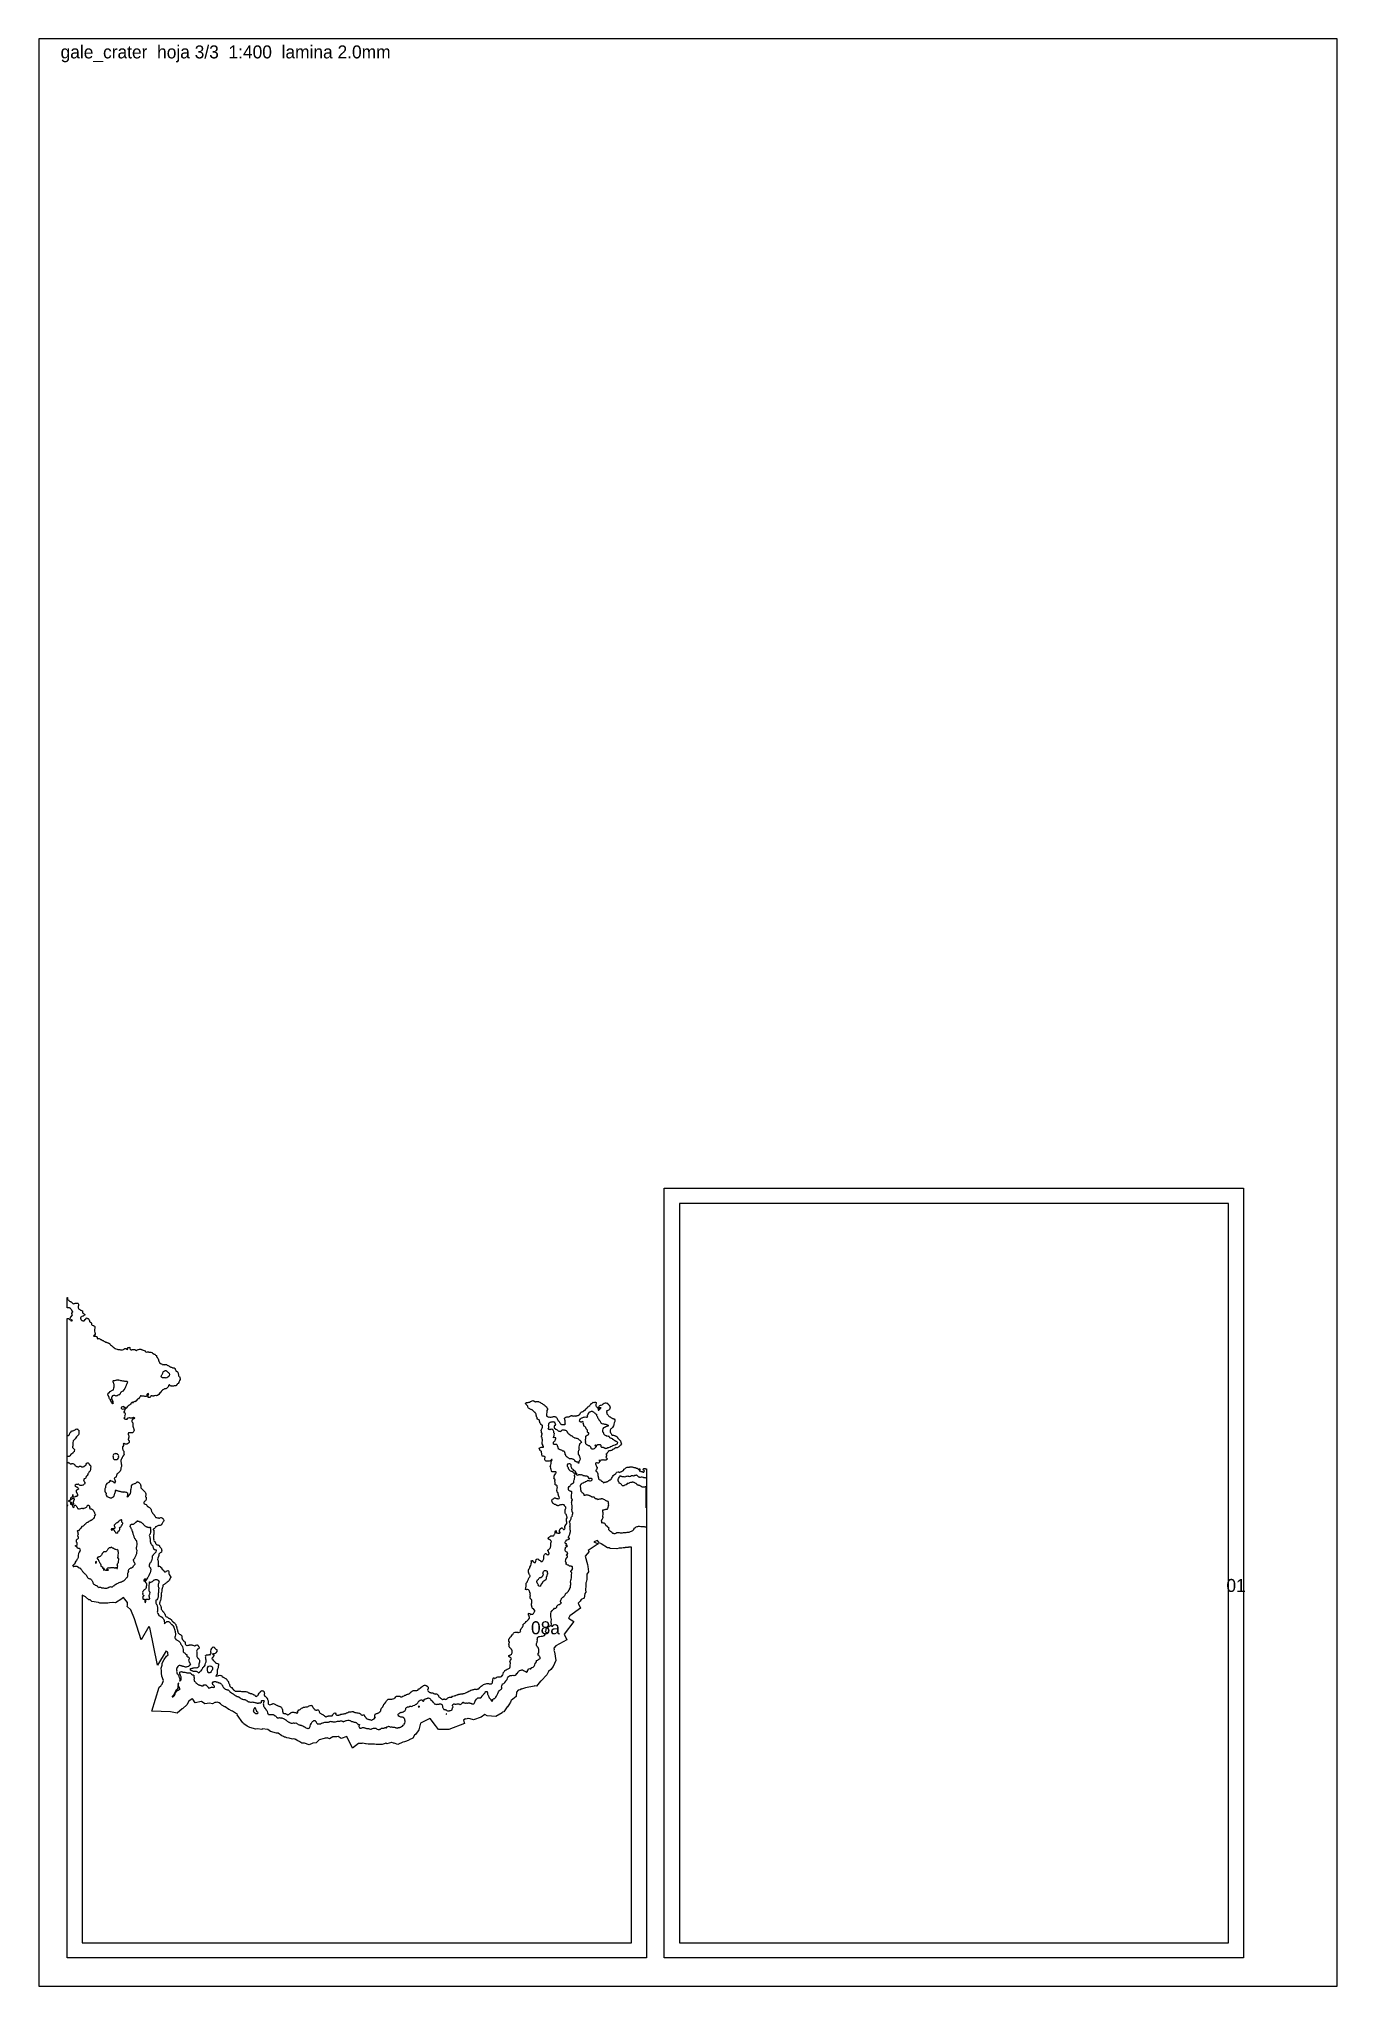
# Model space of a CAD drawing. Header units: millimetres. Extents: x 0 to 600, y 0 to 900.
import ezdxf
from ezdxf.enums import TextEntityAlignment as Align

# ---------------------------------------------------------------- set-up
doc = ezdxf.new("R2010")
doc.units = ezdxf.units.MM
for name, color, linetype in [('CORTE', 1, 'Continuous'), ('GRABADO', 5, 'Continuous'), ('HOJA', 8, 'Continuous')]:
    doc.layers.add(name, color=color, linetype=linetype)

msp = doc.modelspace()

# ---------------------------------------------------------------- texts
at = {"layer": 'GRABADO'}
for s, p in [('01', (553.32, 185.17)), ('08a', (234.12, 165.61))]:
    msp.add_text(s, height=6, dxfattribs=at).set_placement(p, align=Align.MIDDLE_CENTER)
at = {"layer": 'HOJA'}
msp.add_text('gale_crater  hoja 3/3  1:400  lamina 2.0mm', height=6, dxfattribs=at).set_placement((10, 891))

# ---------------------------------------------------------------- linework, layer by layer
at = {"layer": 'CORTE'}
for points in [[(289, 353.6), (289, 353.6), (289, 353.67), (289, 353.67), (289, 355.73), (289, 355.73), (289, 355.75), (289, 355.82), (289, 355.82), (289, 355.93), (289, 356.02), (289, 356.16), (289, 356.17), (289, 356.22), (289, 356.27), (289, 356.27), (289, 356.29), (289, 356.29), (289, 356.31), (289, 356.33), (289, 356.41), (289, 356.52), (289, 357.94), (289, 357.95), (289, 357.96), (289, 357.98), (289, 358.05), (289, 358.11), (289, 358.21), (289, 359.7), (289, 359.7), (289, 359.7), (289, 361.18), (289, 361.22), (289, 361.25), (289, 361.26), (289, 361.28), (289, 361.35), (289, 361.4), (289, 361.47), (289, 361.54), (289, 361.6), (289, 361.68), (289, 361.78), (289, 361.84), (289, 361.84), (289, 361.84), (289, 362.89), (289, 362.94), (289, 363), (289, 363.08), (289, 363.12), (289, 363.15), (289, 363.19), (289, 363.24), (289, 363.31), (289, 363.35), (289, 363.4), (289, 363.48), (289, 363.5), (289, 363.56), (289, 363.6), (289, 363.65), (289, 363.7), (289, 363.76), (289, 363.79), (289, 363.81), (289, 363.86), (289, 363.88), (289, 363.92), (289, 363.97), (289, 364.02), (289, 364.06), (289, 364.08), (289, 364.09), (289, 366.16), (289, 366.2), (289, 366.26), (289, 366.29), (289, 366.33), (289, 366.38), (289, 366.4), (289, 366.44), (289, 366.48), (289, 366.52), (289, 366.57), (289, 368.68), (289, 368.69), (289, 368.7), (289.01, 368.71), (289.01, 368.72), (289.02, 368.73), (289.02, 368.74), (289.03, 368.74), (289.05, 368.75), (289.05, 368.75), (289.07, 368.76), (533.91, 368.76), (533.91, 368.76), (534.01, 368.76), (534.02, 368.76), (534.11, 368.76), (534.12, 368.76), (534.12, 368.76), (534.12, 368.76), (534.12, 368.76), (534.22, 368.76), (534.28, 368.76), (534.4, 368.76), (546.32, 368.76), (546.32, 368.76), (546.34, 368.76), (546.53, 368.76), (546.67, 368.76), (546.85, 368.76), (547.03, 368.76), (547.19, 368.76), (547.36, 368.76), (547.59, 368.76), (547.75, 368.76), (547.9, 368.76), (547.97, 368.76), (548.04, 368.76), (548.12, 368.76), (548.15, 368.76), (548.15, 368.76), (548.15, 368.76), (548.19, 368.76), (548.2, 368.76), (548.29, 368.76), (548.38, 368.76), (548.39, 368.76), (548.4, 368.76), (548.4, 368.76), (548.49, 368.76), (548.64, 368.76), (548.79, 368.76), (548.88, 368.76), (548.89, 368.76), (548.89, 368.76), (548.89, 368.76), (548.95, 368.76), (549.02, 368.76), (549.06, 368.76), (549.12, 368.76), (555.29, 368.76), (555.32, 368.76), (555.35, 368.76), (555.4, 368.76), (555.43, 368.76), (555.46, 368.76), (555.5, 368.76), (555.52, 368.76), (555.54, 368.76), (555.55, 368.76), (555.56, 368.76), (555.56, 368.76), (555.58, 368.76), (555.63, 368.76), (555.67, 368.76), (555.71, 368.76), (555.75, 368.76), (555.79, 368.76), (555.82, 368.76), (555.86, 368.76), (555.9, 368.76), (555.93, 368.76), (555.97, 368.76), (556.01, 368.76), (556.05, 368.76), (556.08, 368.76), (556.12, 368.76), (556.76, 368.76), (556.77, 368.75), (556.79, 368.75), (556.81, 368.73), (556.82, 368.71), (556.82, 368.69), (556.82, 24.35), (556.82, 24.31), (556.82, 23.93), (556.82, 23.65), (556.82, 23.55), (556.82, 23.54), (556.82, 23.42), (556.82, 21.59), (556.82, 21.53), (556.82, 21.42), (556.82, 21.17), (556.82, 21.17), (556.82, 21.17), (556.82, 21.16), (556.82, 21.07), (556.82, 19.98), (556.82, 19.9), (556.82, 19.84), (556.82, 19.78), (556.82, 19.77), (556.82, 19.77), (556.82, 19.67), (556.82, 19.44), (556.82, 19.34), (556.82, 19.26), (556.82, 19.13), (556.82, 18.99), (556.82, 18.94), (556.82, 18.93), (556.82, 18.93), (556.82, 18.91), (556.82, 18.82), (556.82, 18.75), (556.82, 18.74), (556.82, 17.57), (556.82, 17.57), (556.82, 17.57), (556.82, 17.44), (556.82, 17.44), (556.82, 17.39), (556.82, 17.37), (556.82, 17.34), (556.82, 17.33), (556.82, 17.31), (556.82, 17.3), (556.82, 17.26), (556.82, 17.21), (556.82, 17.18), (556.82, 17.13), (556.82, 17.09), (556.82, 17.03), (556.82, 17.01), (556.82, 16.99), (556.82, 16.95), (556.82, 16.91), (556.82, 16.87), (556.82, 16.85), (556.82, 16.83), (556.82, 16.78), (556.82, 16.74), (556.82, 16.71), (556.82, 16.66), (556.82, 16.63), (556.82, 16.57), (556.82, 16.51), (556.82, 16.48), (556.82, 16.46), (556.82, 14.67), (556.82, 14.63), (556.82, 14.59), (556.82, 14.56), (556.82, 14.53), (556.82, 14.49), (556.82, 14.46), (556.82, 14.43), (556.82, 14.39), (556.82, 14.35), (556.82, 14.32), (556.82, 13.07), (556.82, 13.06), (556.82, 13.05), (556.81, 13.04), (556.81, 13.03), (556.8, 13.02), (556.8, 13.02), (556.79, 13.01), (556.78, 13), (556.77, 13), (556.76, 13), (556.75, 13), (300.95, 13), (300.94, 13), (300.89, 13), (300.89, 13), (300.86, 13), (300.74, 13), (300.72, 13), (300.71, 13), (300.71, 13), (300.68, 13), (300.66, 13), (300.64, 13), (300.59, 13), (300.56, 13), (300.55, 13), (300.54, 13), (300.5, 13), (300.46, 13), (300.45, 13), (297.27, 13), (297.27, 13), (297.25, 13), (297.21, 13), (297.19, 13), (297.15, 13), (297.1, 13), (297.05, 13), (297.04, 13), (297.01, 13), (296.97, 13), (296.97, 13), (296.95, 13), (296.95, 13), (296.94, 13), (296.92, 13), (296.9, 13), (296.9, 13), (296.89, 13), (296.89, 13), (296.85, 13), (296.8, 13), (296.77, 13), (296.71, 13), (296.69, 13), (294.54, 13), (294.47, 13), (294.39, 13), (294.32, 13), (294.22, 13), (294.11, 13), (294.01, 13), (293.96, 13), (293.96, 13), (293.93, 13), (293.88, 13), (293.84, 13), (293.79, 13), (293.75, 13), (293.73, 13), (293.71, 13), (293.69, 13), (293.68, 13), (293.65, 13), (293.61, 13), (293.57, 13), (293.54, 13), (293.51, 13), (293.49, 13), (293.45, 13), (293.4, 13), (293.38, 13), (293.37, 13), (293.35, 13), (293.32, 13), (293.26, 13), (293.2, 13), (293.16, 13), (293.13, 13), (293.07, 13), (293.04, 13), (293.01, 13), (292.98, 13), (292.94, 13), (290.12, 13), (290.1, 13), (290.08, 13), (290.06, 13), (290.04, 13), (290.01, 13), (289.99, 13), (289.97, 13), (289.94, 13), (289.92, 13), (289.9, 13), (289.87, 13), (289.85, 13), (289.83, 13), (289.8, 13), (289.78, 13), (289.76, 13), (289.74, 13), (289.71, 13), (289.69, 13), (289.66, 13), (289.63, 13), (289.61, 13), (289.59, 13), (289.56, 13), (289.54, 13), (289.51, 13), (289.07, 13), (289.07, 13), (289.06, 13), (289.05, 13), (289.04, 13.01), (289.04, 13.01), (289.03, 13.01), (289.03, 13.02), (289.02, 13.02), (289.02, 13.03), (289.01, 13.03), (289.01, 13.04), (289.01, 13.04), (289, 13.05), (289, 13.06), (289, 13.07), (289, 13.07), (289, 353.6)], [(300.67, 20), (300.79, 20), (300.89, 20), (300.98, 20), (301.06, 20), (301.24, 20), (301.34, 20), (301.45, 20), (301.63, 20), (301.81, 20), (301.91, 20), (301.96, 20), (301.99, 20), (302.06, 20), (302.2, 20), (302.31, 20), (302.37, 20), (302.47, 20), (302.56, 20), (302.67, 20), (302.79, 20), (302.89, 20), (302.98, 20), (303.1, 20), (303.22, 20), (303.36, 20), (303.48, 20), (303.65, 20), (303.99, 20), (304.18, 20), (304.5, 20), (304.82, 20), (305.03, 20), (305.25, 20), (305.48, 20), (311.99, 20), (312.15, 20), (312.26, 20), (312.4, 20), (312.51, 20), (312.56, 20), (312.69, 20), (312.75, 20), (312.76, 20), (312.88, 20), (312.96, 20), (313, 20), (313.14, 20), (313.31, 20), (313.41, 20), (313.47, 20), (313.59, 20), (313.73, 20), (320.82, 20), (320.82, 20), (323.22, 20), (323.34, 20), (323.47, 20), (323.5, 20), (323.54, 20), (323.62, 20), (323.78, 20), (323.88, 20), (323.97, 20), (323.99, 20), (324.07, 20), (324.44, 20), (324.71, 20), (549.82, 20), (549.82, 23.29), (549.82, 23.39), (549.82, 23.55), (549.82, 23.74), (549.82, 23.83), (549.82, 23.97), (549.82, 24.06), (549.82, 24.2), (549.82, 24.34), (549.82, 24.39), (549.82, 24.47), (549.82, 24.58), (549.82, 24.71), (549.82, 24.83), (549.82, 24.94), (549.82, 25.12), (549.82, 25.24), (549.82, 25.38), (549.82, 25.49), (549.82, 25.63), (549.82, 25.74), (549.82, 25.84), (549.82, 25.88), (549.82, 25.96), (549.82, 26.01), (549.82, 26.3), (549.82, 26.55), (549.82, 26.55), (549.82, 30.09), (549.82, 30.32), (549.82, 30.57), (549.82, 30.66), (549.82, 30.67), (549.82, 30.82), (549.82, 31.25), (549.82, 31.62), (549.82, 31.88), (549.82, 32.18), (549.82, 32.85), (549.82, 33.6), (549.82, 33.6), (549.82, 33.78), (549.82, 37.05), (549.82, 37.33), (549.82, 37.44), (549.82, 38.11), (549.82, 38.44), (549.82, 38.62), (549.82, 44.1), (549.82, 44.49), (549.82, 44.8), (549.82, 45.64), (549.82, 46.78), (549.82, 46.91), (549.82, 361.76), (533.85, 361.76), (533.68, 361.76), (533.56, 361.76), (533.36, 361.76), (533.16, 361.76), (533.15, 361.76), (532.87, 361.76), (532.41, 361.76), (531.99, 361.76), (531.67, 361.76), (531.64, 361.76), (531.36, 361.76), (531.09, 361.76), (531.08, 361.76), (530.94, 361.76), (530.94, 361.76), (530.85, 361.76), (530.62, 361.76), (530.4, 361.76), (530.2, 361.76), (529.75, 361.76), (529.27, 361.76), (528.57, 361.76), (528.06, 361.76), (527.58, 361.76), (527.04, 361.76), (526.52, 361.76), (526.09, 361.76), (525.52, 361.76), (525.02, 361.76), (489.69, 361.76), (489.34, 361.76), (489.16, 361.76), (488.85, 361.76), (488.84, 361.76), (488.83, 361.76), (488.57, 361.76), (488.52, 361.76), (488.21, 361.76), (296, 361.75), (296, 361.64), (296, 361.51), (296, 361.4), (296, 361.24), (296, 361.11), (296, 354.88), (296, 354.81), (296, 354.69), (296, 354.55), (296, 354.41), (296, 354.29), (296, 354.21), (296, 354.08), (296, 353.99), (296, 353.91), (296, 353.75), (296, 353.59), (296, 353.44), (296, 353.31), (296, 353.14), (296, 353.09), (296, 352.83), (296, 352.68), (296, 352.57), (296, 352.36), (296, 352.19), (296, 352.1), (296, 351.99), (296, 351.88), (296, 351.62), (296, 351.46), (296, 351.31), (296, 348.31), (296, 348.21), (296, 348.15), (296, 347.96), (296, 347.68), (296, 347.44), (296, 347.26), (296, 347.05), (296, 346.85), (296, 346.68), (296, 346.48), (296, 346.42), (296, 346.38), (296, 346.3), (296, 346.19), (296, 341.54), (296, 341.54), (296, 337.28), (296, 336.96), (296, 336.79), (296, 336.46), (296, 332.2), (296, 331.87), (296, 331.64), (296, 331.58), (296, 331.49), (296, 331.43), (296, 331.3), (296, 331.14), (296, 331.13), (296, 330.68), (296, 330.43), (296, 329.82), (296, 329.82), (296, 329.55), (296, 329.55), (296, 323.64), (296, 323.45), (296, 323.43), (296, 20), (300.67, 20)], [(13, 142.42), (13, 142.51), (13, 143.47), (13, 143.47), (13, 174.35), (13, 174.35), (13, 174.71), (13, 175.72), (13, 175.72), (13, 177.4), (13, 178.69), (13, 180.91), (13, 180.95), (13, 181.79), (13, 182.44), (13, 182.44), (13, 182.73), (13, 182.73), (13, 183.15), (13, 183.47), (13, 184.64), (13, 186.27), (13, 207.6), (13, 207.77), (13, 207.88), (13, 208.2), (13, 209.21), (13, 210.1), (13, 211.65), (13, 233.88), (13, 233.88), (13, 233.99), (13, 256.22), (13, 256.79), (13, 257.15), (13, 257.38), (13, 257.66), (13, 258.67), (13, 259.51), (13, 260.55), (13, 261.58), (13, 262.45), (13, 263.69), (13, 265.1), (13, 266.04), (13, 266.33), (13, 267.1), (13, 267.1), (13, 281.8), (13, 282.6), (13, 283.39), (13, 284.66), (13, 285.23), (13, 285.75), (13, 286.24), (13, 287.06), (13, 288.1), (13, 288.66), (13, 289.44), (13, 290.71), (13, 290.96), (13, 291.81), (13, 292.47), (13, 293.21), (13, 294.01), (13, 294.84), (13, 295.25), (13, 295.68), (13, 296.32), (13, 296.72), (13, 297.33), (13, 298.03), (13, 298.73), (13, 299.3), (13, 299.69), (13, 299.87), (13, 308.55), (13, 308.56), (13, 308.56), (13.01, 308.58), (13.01, 308.59), (13.02, 308.6), (13.03, 308.61), (13.04, 308.61), (13.05, 308.62), (13.07, 308.62), (13.08, 308.62), (13.09, 308.62), (13.1, 308.62), (13.26, 308.55), (13.6, 308.51), (13.74, 308.53), (13.76, 308.53), (13.77, 308.52), (13.78, 308.52), (13.79, 308.52), (13.79, 308.51), (13.8, 308.51), (13.81, 308.5), (13.81, 308.49), (13.91, 308.3), (14.03, 308.13), (14.11, 308.1), (14.4, 308.3), (14.57, 308.89), (14.57, 308.89), (14.62, 308.99), (14.62, 308.99), (15.1, 309.63), (15.13, 309.68), (15.16, 309.75), (15.16, 309.76), (15.47, 310.33), (15.29, 310.53), (15.29, 310.53), (15.28, 310.54), (15.28, 310.54), (15.27, 310.55), (15.27, 310.56), (15.27, 310.56), (15.19, 311.03), (15.19, 311.04), (15.19, 311.04), (15.19, 311.05), (15.19, 311.06), (15.2, 311.07), (15.2, 311.08), (15.62, 311.64), (15.66, 311.73), (15.66, 311.74), (15.64, 311.76), (15.34, 311.95), (15.34, 311.96), (15.32, 311.97), (15.32, 311.98), (15.31, 311.99), (15.19, 312.39), (15.15, 312.45), (15.11, 312.53), (14.88, 312.76), (14.88, 312.77), (14.87, 312.78), (14.74, 313.08), (14.68, 313.17), (14.61, 313.2), (14.6, 313.2), (14.35, 313.39), (14.1, 313.44), (13.92, 313.49), (13.6, 313.52), (13.42, 313.49), (13.08, 313.47), (13.07, 313.47), (13.05, 313.48), (13.04, 313.48), (13.04, 313.49), (13.02, 313.49), (13.01, 313.51), (13.01, 313.52), (13.01, 313.52), (13, 313.53), (13, 313.53), (13, 313.54), (13, 313.55), (13, 318.2), (13.15, 318.2), (13.15, 317.39), (13.15, 317.39), (13.23, 317.36), (13.55, 317.25), (13.55, 317.24), (13.56, 317.24), (13.64, 317.18), (13.65, 317.18), (13.65, 317.18), (13.88, 316.94), (14.16, 316.64), (14.16, 316.64), (14.5, 316.41), (14.51, 316.4), (14.51, 316.4), (14.68, 316.23), (14.83, 316.2), (14.84, 316.2), (14.85, 316.2), (14.86, 316.19), (14.86, 316.19), (15.18, 315.96), (15.18, 315.95), (15.2, 315.94), (15.21, 315.94), (15.22, 315.92), (15.53, 315.69), (15.54, 315.69), (15.55, 315.68), (15.55, 315.68), (15.72, 315.46), (15.83, 315.47), (15.84, 315.47), (15.86, 315.47), (15.87, 315.46), (16.2, 315.28), (16.69, 315.7), (16.69, 315.7), (16.7, 315.71), (16.72, 315.71), (16.74, 315.71), (16.75, 315.71), (17.01, 315.64), (17.24, 315.68), (17.24, 315.68), (17.58, 315.72), (17.6, 315.72), (17.61, 315.71), (17.8, 315.66), (18.04, 315.59), (18.05, 315.58), (18.07, 315.57), (18.08, 315.56), (18.29, 315.24), (18.29, 315.24), (18.29, 315.23), (18.3, 315.22), (18.3, 315.2), (18.3, 315.09), (18.3, 315.09), (18.23, 314.5), (18.23, 314.49), (18.17, 314.22), (18.1, 313.81), (18.13, 313.51), (18.29, 313.15), (18.29, 313.15), (18.31, 313.08), (18.36, 313.01), (18.57, 312.8), (18.83, 312.78), (18.84, 312.78), (18.86, 312.77), (18.87, 312.77), (19, 312.66), (19, 312.66), (19.23, 312.48), (19.23, 312.48), (19.32, 312.39), (19.37, 312.38), (19.72, 312.27), (19.72, 312.27), (19.74, 312.26), (19.74, 312.25), (19.75, 312.25), (19.91, 312.1), (20.08, 312.06), (20.09, 312.06), (20.11, 312.05), (20.11, 312.04), (20.12, 312.04), (20.12, 312.03), (20.13, 312.02), (20.14, 312.01), (20.14, 312.01), (20.14, 312), (20.14, 311.99), (20.14, 311.99), (20.14, 311.98), (20.11, 311.73), (20.19, 311.38), (20.29, 311.08), (20.37, 311), (20.43, 310.96), (20.72, 310.79), (20.73, 310.79), (20.74, 310.79), (20.97, 310.58), (20.97, 310.58), (20.98, 310.57), (21.04, 310.49), (21.14, 310.39), (21.15, 310.39), (21.15, 310.38), (21.16, 310.37), (21.16, 310.37), (21.16, 310.36), (21.16, 310.36), (21.16, 310.35), (21.16, 310.34), (21.16, 310.33), (21.16, 310.32), (21.16, 310.31), (20.99, 309.94), (20.98, 309.93), (20.97, 309.92), (20.97, 309.91), (20.96, 309.91), (20.95, 309.9), (20.54, 309.72), (20.44, 309.64), (20.44, 309.63), (20.37, 309.59), (20.36, 309.58), (19.9, 309.42), (19.69, 309.29), (19.68, 309.29), (19.4, 309.16), (19.21, 308.93), (19.24, 308.72), (19.34, 308.28), (19.36, 308.22), (19.41, 308.14), (19.59, 307.87), (19.9, 307.66), (19.91, 307.66), (19.92, 307.65), (19.93, 307.65), (19.97, 307.62), (20.26, 307.43), (20.39, 307.44), (20.8, 307.51), (20.88, 307.53), (20.99, 307.62), (21.39, 308.06), (21.65, 308.3), (21.9, 308.78), (21.9, 308.78), (21.9, 308.79), (21.91, 308.79), (21.92, 308.8), (21.93, 308.81), (21.94, 308.81), (21.95, 308.81), (21.97, 308.81), (21.99, 308.81), (22, 308.81), (22.24, 308.66), (22.49, 308.61), (22.49, 308.61), (22.68, 308.56), (22.7, 308.56), (23.05, 308.32), (23.05, 308.31), (23.05, 308.31), (23.06, 308.3), (23.07, 308.3), (23.07, 308.29), (23.07, 308.28), (23.08, 308.28), (23.23, 307.79), (23.31, 307.59), (23.31, 307.58), (23.32, 307.58), (23.32, 307.57), (23.33, 307.23), (23.59, 306.97), (23.59, 306.96), (23.6, 306.95), (23.6, 306.94), (23.61, 306.93), (23.62, 306.93), (23.91, 306.7), (24.07, 306.66), (24.08, 306.66), (24.09, 306.65), (24.1, 306.65), (24.11, 306.64), (24.12, 306.62), (24.24, 306.36), (24.31, 306.2), (24.32, 306.19), (24.32, 306.18), (24.36, 305.82), (24.63, 305.55), (24.63, 305.55), (24.99, 305.36), (25.13, 305.29), (25.14, 305.29), (25.14, 305.29), (25.35, 305.13), (25.65, 304.98), (25.66, 304.97), (25.67, 304.97), (25.73, 304.9), (25.74, 304.89), (25.74, 304.89), (25.78, 304.81), (25.78, 304.81), (25.78, 304.8), (25.78, 304.8), (25.78, 304.79), (25.79, 304.79), (25.78, 304.21), (25.81, 304.11), (25.81, 304.1), (25.81, 304.1), (25.81, 304.09), (25.81, 304.08), (25.72, 303.42), (25.72, 303.4), (25.72, 303.4), (25.72, 302.74), (25.73, 302.72), (25.73, 302.71), (25.78, 302.13), (25.81, 302.02), (25.91, 301.62), (26.05, 301.34), (26.06, 301.34), (26.06, 301.33), (26.06, 301.32), (26.06, 301.31), (26.06, 301.3), (26.06, 301.29), (26.06, 301.29), (26.05, 301.28), (26.05, 301.27), (26.05, 301.27), (25.68, 300.81), (25.67, 300.8), (25.66, 300.79), (25.26, 300.58), (25.39, 300.34), (25.61, 300.38), (25.94, 300.44), (25.95, 300.44), (25.96, 300.44), (26.16, 300.42), (26.17, 300.42), (26.18, 300.42), (26.4, 300.31), (26.68, 300.31), (26.69, 300.31), (26.69, 300.31), (26.71, 300.3), (26.72, 300.29), (26.73, 300.28), (26.73, 300.27), (26.73, 300.27), (26.83, 300.08), (26.88, 299.95), (26.88, 299.94), (26.88, 299.93), (26.89, 299.92), (26.85, 299.41), (27.06, 299.29), (27.06, 299.29), (27.07, 299.29), (27.14, 299.21), (27.17, 299.22), (27.47, 299.3), (27.47, 299.3), (27.7, 299.33), (27.71, 299.33), (27.72, 299.33), (27.75, 299.33), (27.88, 299.3), (27.88, 299.3), (27.89, 299.3), (28.16, 299.16), (28.24, 299.15), (28.25, 299.15), (28.27, 299.14), (28.28, 299.14), (28.28, 299.13), (28.52, 298.93), (28.78, 298.85), (28.79, 298.84), (28.81, 298.83), (28.81, 298.83), (28.91, 298.73), (29.09, 298.59), (29.23, 298.49), (29.31, 298.46), (29.63, 298.34), (29.84, 298.26), (29.84, 298.26), (30.02, 298.15), (30.36, 297.98), (30.4, 297.96), (30.4, 297.96), (30.5, 297.9), (30.51, 297.89), (30.73, 297.69), (30.87, 297.64), (31.14, 297.58), (31.15, 297.58), (31.16, 297.58), (31.4, 297.46), (31.54, 297.44), (31.55, 297.44), (31.56, 297.43), (31.91, 297.31), (31.97, 297.3), (31.98, 297.3), (32.18, 297.21), (32.18, 297.21), (32.38, 297.1), (32.38, 297.1), (32.39, 297.09), (32.47, 296.99), (32.69, 296.81), (32.7, 296.8), (32.71, 296.79), (32.88, 296.5), (32.94, 296.44), (32.99, 296.41), (33.28, 296.2), (33.51, 296.04), (33.51, 296.03), (33.52, 296.03), (33.6, 295.93), (33.78, 295.82), (33.94, 295.73), (33.95, 295.73), (33.97, 295.71), (34.05, 295.6), (34.24, 295.37), (34.51, 295.11), (34.51, 295.11), (34.53, 295.09), (34.53, 295.09), (34.55, 295.09), (34.87, 294.85), (35.07, 294.74), (35.23, 294.64), (35.58, 294.49), (35.6, 294.48), (36.08, 294.46), (36.1, 294.46), (36.11, 294.45), (36.12, 294.45), (36.12, 294.45), (36.13, 294.44), (36.13, 294.44), (36.48, 294.22), (36.61, 294.18), (37.46, 294.18), (37.65, 294.14), (37.95, 294.14), (37.97, 294.14), (38.19, 294.06), (38.4, 294.04), (38.67, 294.02), (39.06, 294.27), (39.06, 294.27), (39.17, 294.33), (39.25, 294.42), (39.26, 294.43), (39.26, 294.43), (39.27, 294.43), (39.71, 294.63), (39.71, 294.63), (39.91, 294.69), (39.92, 294.69), (39.94, 294.69), (39.95, 294.68), (40.25, 294.55), (40.37, 294.63), (40.38, 294.63), (40.39, 294.64), (40.39, 294.64), (40.4, 294.64), (40.41, 294.64), (40.43, 294.64), (40.44, 294.64), (40.45, 294.63), (40.46, 294.62), (40.47, 294.62), (40.47, 294.61), (40.48, 294.61), (40.48, 294.6), (40.48, 294.59), (40.54, 294.42), (40.73, 294.32), (40.79, 294.3), (41.15, 294.42), (41.05, 294.8), (41.05, 294.8), (41.04, 294.81), (41.05, 294.82), (41.05, 294.83), (41.11, 295.08), (41.11, 295.09), (41.12, 295.1), (41.12, 295.1), (41.12, 295.11), (41.13, 295.12), (41.27, 295.21), (41.27, 295.22), (41.28, 295.22), (41.29, 295.22), (41.31, 295.23), (41.32, 295.22), (41.32, 295.22), (41.34, 295.22), (41.35, 295.21), (41.37, 295.2), (41.81, 295.26), (41.82, 295.26), (41.84, 295.26), (41.85, 295.26), (41.86, 295.26), (41.87, 295.25), (41.93, 295.21), (41.94, 295.21), (41.95, 295.2), (41.95, 295.2), (42.03, 295.1), (42.03, 295.1), (42.04, 295.09), (42.04, 295.08), (42.04, 295.07), (42.04, 295.07), (42.04, 295.06), (42.01, 294.53), (42.11, 294.41), (42.12, 294.41), (42.12, 294.4), (42.13, 294.39), (42.13, 294.39), (42.19, 294.16), (42.35, 294.19), (42.36, 294.19), (42.38, 294.18), (42.39, 294.18), (42.39, 294.18), (42.4, 294.17), (42.58, 294.02), (42.86, 294.07), (43.17, 294.16), (43.17, 294.16), (43.37, 294.18), (43.38, 294.18), (43.73, 294.22), (43.73, 294.22), (43.92, 294.23), (43.92, 294.23), (44.26, 294.2), (44.27, 294.2), (44.28, 294.19), (44.29, 294.19), (44.3, 294.19), (44.3, 294.18), (44.49, 294.01), (44.61, 293.91), (44.96, 293.81), (44.99, 293.82), (45.45, 294.1), (45.45, 294.11), (45.46, 294.11), (45.83, 294.22), (45.99, 294.26), (46.45, 294.44), (46.51, 294.46), (46.51, 294.46), (46.53, 294.46), (46.54, 294.46), (46.55, 294.46), (46.56, 294.46), (46.57, 294.46), (46.62, 294.44), (46.98, 294.33), (47.06, 294.33), (47.07, 294.33), (47.08, 294.33), (47.08, 294.33), (47.42, 294.18), (47.61, 294.05), (47.8, 294.03), (47.81, 294.03), (47.83, 294.03), (48.12, 293.86), (48.19, 293.86), (48.2, 293.86), (48.21, 293.86), (48.61, 293.74), (48.64, 293.74), (48.64, 293.74), (48.65, 293.73), (48.66, 293.73), (49.04, 293.54), (49.04, 293.53), (49.05, 293.53), (49.2, 293.37), (49.21, 293.36), (49.21, 293.36), (49.31, 293.19), (49.68, 293.05), (49.68, 293.05), (49.69, 293.05), (50.18, 293.14), (50.27, 293.16), (50.28, 293.16), (50.72, 293.12), (50.73, 293.12), (50.75, 293.11), (50.76, 293.1), (50.77, 293.09), (50.78, 293.08), (50.78, 293.08), (50.79, 293.07), (50.92, 293.05), (50.93, 293.05), (51.15, 292.95), (51.2, 292.98), (51.21, 292.98), (51.22, 292.99), (51.75, 293.05), (51.75, 293.05), (51.77, 293.05), (51.78, 293.04), (51.79, 293.04), (52.17, 292.85), (52.33, 292.77), (52.33, 292.76), (52.53, 292.61), (52.85, 292.36), (52.86, 292.35), (52.86, 292.35), (52.87, 292.34), (53.19, 292.12), (53.35, 292.06), (53.61, 292.01), (53.61, 292.01), (53.62, 292.01), (53.63, 292), (53.64, 292), (53.65, 291.99), (53.65, 291.99), (53.9, 291.67), (53.9, 291.67), (53.91, 291.67), (53.92, 291.66), (53.92, 291.66), (53.93, 291.64), (54.26, 291.43), (54.26, 291.43), (54.27, 291.42), (54.27, 291.42), (54.28, 291.41), (54.28, 291.4), (54.28, 291.4), (54.29, 291.39), (54.29, 291.39), (54.36, 290.92), (54.39, 290.87), (54.43, 290.83), (54.69, 290.63), (54.7, 290.62), (54.71, 290.61), (54.72, 290.6), (54.88, 290.22), (54.88, 290.22), (54.91, 290.15), (54.96, 290.06), (54.96, 290.06), (55.12, 289.75), (55.24, 289.54), (55.25, 289.53), (55.33, 289.32), (55.33, 289.31), (55.46, 288.83), (55.46, 288.82), (55.46, 288.8), (55.49, 288.76), (55.68, 288.4), (55.68, 288.4), (55.69, 288.39), (55.75, 288.14), (55.82, 287.91), (55.98, 287.79), (56.14, 287.72), (56.48, 287.67), (56.49, 287.66), (56.5, 287.66), (56.59, 287.61), (57, 287.49), (57, 287.49), (57, 287.49), (57.01, 287.49), (57.02, 287.48), (57.04, 287.48), (57.31, 287.21), (57.5, 287.27), (57.51, 287.27), (57.52, 287.27), (57.85, 287.24), (57.85, 287.24), (58.04, 287.22), (58.38, 287.27), (58.38, 287.27), (58.39, 287.27), (58.56, 287.27), (58.92, 287.28), (58.92, 287.28), (59.08, 287.27), (59.09, 287.27), (59.1, 287.27), (59.11, 287.27), (59.12, 287.27), (59.12, 287.26), (59.13, 287.26), (59.34, 287.06), (59.63, 286.87), (59.63, 286.87), (59.68, 286.83), (59.74, 286.79), (60, 286.61), (60, 286.61), (60.16, 286.5), (60.4, 286.43), (60.4, 286.43), (60.41, 286.43), (60.69, 286.26), (60.78, 286.22), (61, 286.1), (61.15, 286.02), (61.2, 285.99), (61.53, 285.88), (61.54, 285.88), (61.71, 285.81), (61.97, 285.77), (62.22, 285.75), (62.23, 285.75), (62.45, 285.69), (62.46, 285.69), (62.47, 285.68), (62.47, 285.68), (62.78, 285.49), (62.78, 285.49), (62.79, 285.48), (62.83, 285.45), (62.83, 285.44), (62.89, 285.39), (62.89, 285.38), (62.9, 285.37), (62.9, 285.36), (62.9, 285.36), (62.9, 285.35), (62.98, 284.91), (63.2, 284.7), (63.21, 284.7), (63.22, 284.68), (63.22, 284.67), (63.22, 284.67), (63.23, 284.66), (63.23, 284.65), (63.24, 284.54), (63.33, 284.35), (63.33, 284.35), (63.42, 284.14), (63.79, 284.07), (63.81, 284.07), (63.81, 284.07), (63.82, 284.08), (63.84, 284.08), (63.84, 284.07), (63.85, 284.07), (63.86, 284.07), (63.87, 284.06), (63.88, 284.06), (63.88, 284.06), (63.89, 284.05), (63.89, 284.04), (63.9, 284.03), (63.91, 283.99), (64.17, 283.75), (64.18, 283.75), (64.18, 283.74), (64.19, 283.73), (64.19, 283.72), (64.31, 283.27), (64.32, 283.27), (64.32, 283.26), (64.32, 283.19), (64.38, 283.03), (64.38, 283.03), (64.46, 282.68), (64.49, 282.58), (64.49, 282.57), (64.49, 282.57), (64.49, 282.56), (64.51, 282.05), (64.61, 281.92), (64.79, 281.82), (64.79, 281.81), (64.8, 281.81), (64.88, 281.73), (64.89, 281.73), (65.08, 281.45), (65.08, 281.44), (65.08, 281.44), (65.09, 281.42), (65.09, 281.42), (65.12, 281.18), (65.2, 280.88), (65.3, 280.5), (65.3, 280.49), (65.3, 280.48), (65.3, 280.47), (65.3, 280.47), (65.3, 280.46), (65.3, 280.45), (65.29, 280.44), (64.96, 279.83), (64.93, 279.75), (64.9, 279.7), (64.7, 279.06), (64.7, 279.05), (64.37, 278.47), (64.37, 278.47), (64.37, 278.46), (64.36, 278.46), (64.36, 278.45), (64.35, 278.45), (64.35, 278.45), (64.34, 278.44), (64.34, 278.44), (63.99, 278.32), (63.84, 278.22), (63.48, 277.65), (63.47, 277.65), (63.32, 277.47), (63.32, 277.47), (63.31, 277.46), (63.3, 277.45), (63.3, 277.45), (63.29, 277.45), (63.28, 277.45), (63.28, 277.45), (63.26, 277.44), (63.25, 277.45), (63.15, 277.48), (62.75, 277.41), (62.57, 277.38), (62.24, 277.35), (61.95, 277.23), (61.94, 277.23), (61.7, 277.21), (61.69, 277.21), (61.68, 277.22), (61.42, 277.28), (61.42, 277.28), (61.4, 277.28), (61.17, 277.45), (61, 277.34), (60.99, 277.34), (60.97, 277.33), (60.97, 277.33), (60.95, 277.33), (60.94, 277.33), (60.93, 277.33), (60.92, 277.34), (60.9, 277.35), (60.9, 277.35), (60.9, 277.35), (60.64, 277.63), (60.64, 277.63), (60.62, 277.63), (60.61, 277.64), (60.27, 277.86), (60.14, 277.9), (59.84, 277.66), (59.81, 277.18), (59.8, 277), (59.8, 276.99), (59.8, 276.98), (59.8, 276.98), (59.8, 276.97), (59.79, 276.96), (59.78, 276.95), (59.78, 276.95), (59.78, 276.94), (59.65, 276.85), (59.47, 276.7), (59.13, 276.38), (59.13, 276.37), (58.91, 276.24), (58.6, 276.04), (58.59, 276.04), (58.58, 276.04), (58.57, 276.03), (58.55, 276.03), (58.54, 276.03), (58.53, 276.04), (58.44, 276.08), (58.06, 276.01), (57.83, 275.92), (57.55, 275.78), (57.15, 275.55), (57.04, 275.45), (56.63, 275), (56.53, 274.91), (56.52, 274.88), (56.52, 274.88), (56.51, 274.87), (56, 274.24), (55.94, 274.18), (55.48, 273.49), (55.48, 273.48), (55.47, 273.48), (55.47, 273.48), (54.95, 273.05), (54.95, 273.05), (54.93, 273.04), (54.93, 273.04), (54.5, 272.9), (54.41, 272.85), (54.4, 272.85), (54.39, 272.85), (54.38, 272.84), (53.95, 272.9), (53.86, 272.91), (53.41, 272.84), (53.41, 272.84), (53.35, 272.83), (53.18, 272.77), (52.84, 272.59), (52.83, 272.58), (52.82, 272.58), (52.82, 272.58), (52.81, 272.58), (52.79, 272.58), (52.78, 272.58), (52.77, 272.59), (52.77, 272.59), (52.77, 272.59), (52.69, 272.65), (52.33, 272.76), (52.33, 272.76), (52.29, 272.78), (52.29, 272.78), (51.79, 272.76), (51.77, 272.72), (51.76, 272.71), (51.35, 272.1), (51.35, 272.09), (51.3, 272.03), (51.29, 272.03), (51.29, 272.02), (51.28, 272.02), (51.27, 272.01), (51.26, 272.01), (51.24, 272.01), (51.23, 272.01), (51.22, 272.01), (51.2, 272.01), (51.19, 272.02), (51.18, 272.03), (51.18, 272.03), (50.72, 272.01), (50.71, 272.01), (50.7, 272.02), (50.66, 272.02), (50.65, 272.03), (50.57, 272.08), (50.56, 272.09), (50.56, 272.1), (50.55, 272.11), (50.55, 272.12), (50.54, 272.12), (50.54, 272.13), (50.47, 272.6), (50.47, 272.6), (50.46, 272.83), (50.46, 272.84), (50.46, 272.85), (50.47, 272.86), (50.65, 273.36), (50.65, 273.37), (50.72, 273.51), (50.7, 273.54), (50.7, 273.54), (50.69, 273.55), (50.69, 273.55), (50.65, 273.65), (50.5, 273.89), (50.23, 273.81), (49.88, 273.49), (49.85, 272.98), (49.88, 272.84), (49.88, 272.84), (49.88, 272.82), (49.87, 272.81), (49.87, 272.81), (49.87, 272.8), (49.87, 272.8), (49.86, 272.79), (49.73, 272.6), (49.73, 272.6), (49.72, 272.6), (49.72, 272.59), (49.71, 272.58), (49.7, 272.58), (49.69, 272.58), (49.69, 272.58), (49.68, 272.57), (49.55, 272.58), (49.18, 272.44), (49.17, 272.44), (49.16, 272.43), (49.14, 272.43), (49.13, 272.43), (49.12, 272.44), (49.11, 272.44), (49.1, 272.45), (48.96, 272.56), (48.6, 272.69), (48.6, 272.69), (48.59, 272.69), (48.58, 272.7), (48.58, 272.7), (48.57, 272.71), (48.56, 272.72), (48.12, 272.69), (48.06, 272.67), (48.05, 272.67), (48.04, 272.67), (47.59, 272.59), (47.57, 272.59), (47.56, 272.59), (47.45, 272.62), (47.45, 272.62), (47.43, 272.63), (47.42, 272.63), (47.27, 272.77), (47.11, 272.85), (47.08, 272.84), (46.97, 272.78), (46.6, 272.24), (46.59, 272.23), (46.59, 272.23), (46.46, 272.09), (46.07, 271.41), (46.07, 271.4), (46.06, 271.4), (46.04, 271.39), (46.03, 271.38), (45.9, 271.37), (45.54, 271.21), (45.16, 270.71), (45.15, 270.7), (45.14, 270.69), (45.12, 270.68), (45.11, 270.68), (45.01, 270.65), (44.63, 270.18), (44.62, 270.17), (44.49, 270.05), (44.48, 270.05), (44.47, 270.04), (44.47, 270.04), (44.45, 270.03), (44.43, 270.03), (44.43, 270.04), (44.42, 270.04), (44.07, 270.18), (43.96, 270.16), (43.82, 270.01), (43.46, 269.52), (43.45, 269.51), (43.43, 269.5), (43.42, 269.49), (43.41, 269.49), (43.39, 269.49), (43.37, 269.5), (43.37, 269.5), (43.36, 269.5), (43.36, 269.5), (43.35, 269.51), (43.34, 269.52), (43.33, 269.53), (43.33, 269.53), (43.33, 269.54), (43.33, 269.54), (43.24, 269.82), (42.92, 269.69), (42.52, 269.32), (42.42, 269.06), (42.42, 269.05), (42.41, 269.04), (42.41, 269.04), (41.95, 268.61), (41.87, 268.55), (41.87, 268.55), (41.85, 268.54), (41.84, 268.54), (41.84, 268.54), (41.83, 268.54), (41.82, 268.54), (41.82, 268.54), (41.8, 268.54), (41.79, 268.54), (41.79, 268.55), (41.78, 268.55), (41.78, 268.56), (41.35, 268.42), (40.91, 267.94), (40.86, 267.73), (40.85, 267.73), (40.85, 267.72), (40.85, 267.71), (40.52, 267.24), (40.32, 266.91), (40.32, 266.91), (40.31, 266.9), (40.31, 266.9), (40.3, 266.89), (40.3, 266.89), (39.9, 266.68), (39.88, 266.68), (39.86, 266.68), (39.85, 266.68), (39.84, 266.68), (39.83, 266.69), (39.82, 266.69), (39.81, 266.7), (39.81, 266.7), (39.81, 266.71), (39.8, 266.71), (39.8, 266.72), (39.79, 266.73), (39.79, 266.74), (39.79, 266.75), (39.79, 266.76), (39.79, 266.77), (39.79, 266.77), (39.79, 266.78), (39.8, 266.78), (40.03, 267.26), (39.86, 267.41), (39.73, 267.41), (39.72, 267.41), (39.41, 267.49), (39.4, 267.49), (39.38, 267.5), (39.37, 267.51), (39.37, 267.52), (39.17, 267.84), (38.71, 267.7), (38.7, 267.7), (38.55, 267.68), (38.22, 267.5), (38.06, 267.26), (38.08, 267.09), (38.21, 266.89), (38.35, 266.88), (38.35, 266.87), (38.36, 266.87), (38.7, 266.72), (38.73, 266.72), (39.19, 266.81), (39.35, 266.87), (39.36, 266.88), (39.37, 266.88), (39.37, 266.88), (39.38, 266.88), (39.39, 266.88), (39.4, 266.88), (39.41, 266.87), (39.42, 266.87), (39.42, 266.87), (39.43, 266.86), (39.68, 266.64), (39.69, 266.63), (39.7, 266.63), (39.7, 266.62), (39.7, 266.61), (39.71, 266.6), (39.71, 266.59), (39.72, 266.48), (39.72, 266.47), (39.72, 266.46), (39.72, 266.45), (39.72, 266.45), (39.54, 265.86), (39.54, 265.86), (39.53, 265.85), (39.29, 265.46), (39.24, 265.21), (39.25, 265.19), (39.26, 265.17), (39.65, 265.14), (39.66, 265.14), (39.67, 265.13), (39.68, 265.13), (39.69, 265.12), (39.7, 265.11), (39.7, 265.1), (39.71, 265.09), (39.71, 265.09), (39.8, 264.78), (39.9, 264.75), (39.9, 264.75), (39.91, 264.74), (39.92, 264.74), (39.92, 264.73), (39.93, 264.73), (39.94, 264.71), (39.94, 264.7), (39.95, 264.69), (39.95, 264.69), (39.95, 264.68), (39.95, 264.67), (39.93, 264.49), (39.92, 264.48), (39.92, 264.47), (39.92, 264.46), (39.81, 264.27), (39.7, 263.79), (39.7, 263.78), (39.69, 263.78), (39.58, 263.49), (39.67, 263.13), (39.67, 263.12), (39.67, 263.11), (39.67, 263.09), (39.67, 263.09), (39.67, 263.08), (39.66, 263.07), (39.29, 262.42), (39.51, 262.13), (39.75, 262.12), (39.76, 262.11), (39.95, 262.05), (40.26, 261.97), (40.4, 261.99), (40.75, 262.04), (41.13, 262.47), (41.25, 262.59), (41.26, 262.59), (41.27, 262.6), (41.28, 262.6), (41.29, 262.61), (41.29, 262.61), (41.3, 262.61), (41.31, 262.61), (41.38, 262.6), (41.8, 262.74), (41.82, 262.75), (41.84, 262.75), (41.85, 262.75), (42.01, 262.7), (42.36, 262.61), (42.86, 262.61), (42.99, 262.68), (43, 262.68), (43.37, 262.74), (43.69, 262.92), (43.7, 262.93), (43.72, 262.93), (43.74, 262.93), (43.75, 262.93), (43.76, 262.92), (43.77, 262.91), (43.97, 262.77), (43.98, 262.76), (44.09, 262.61), (44.09, 262.6), (44.1, 262.59), (44.1, 262.59), (44.1, 262.58), (44.1, 262.57), (44.1, 262.56), (44.1, 262.55), (44.09, 262.41), (44.09, 262.4), (44.09, 262.39), (44.08, 262.39), (44.08, 262.38), (44.07, 262.37), (44.07, 262.36), (43.97, 262.27), (43.97, 262.26), (43.96, 262.26), (43.96, 262.26), (43.95, 262.25), (43.94, 262.25), (43.92, 262.25), (43.86, 262.25), (43.44, 262.16), (43.03, 261.69), (42.95, 261.24), (42.95, 261.23), (42.91, 261.05), (42.91, 261.04), (42.92, 261.03), (42.93, 261.03), (42.94, 261.02), (42.94, 261.01), (43.12, 260.62), (43.37, 260.39), (43.38, 260.38), (43.38, 260.37), (43.39, 260.37), (43.39, 260.36), (43.39, 260.35), (43.39, 260.34), (43.39, 260.33), (43.38, 260.21), (43.47, 259.65), (43.47, 259.65), (43.47, 259.65), (43.47, 259.64), (43.47, 259.63), (43.44, 258.96), (43.44, 258.94), (43.45, 258.94), (43.45, 258.93), (43.45, 258.93), (43.47, 258.76), (43.57, 258.39), (43.57, 258.39), (43.57, 258.38), (43.57, 258.26), (43.68, 257.86), (43.79, 257.58), (43.8, 257.58), (43.8, 257.57), (43.84, 257.37), (43.95, 256.88), (43.95, 256.87), (43.95, 256.86), (43.95, 256.85), (43.95, 256.84), (43.92, 256.75), (43.74, 256.14), (43.73, 256.14), (43.73, 256.13), (43.72, 256.12), (43.72, 256.11), (43.45, 255.87), (43.44, 255.87), (43.43, 255.86), (43.43, 255.86), (43.19, 255.78), (43.19, 255.78), (42.9, 255.71), (42.89, 255.71), (42.88, 255.7), (42.61, 255.72), (42.37, 255.65), (42.37, 255.65), (42.36, 255.65), (42.01, 255.64), (42, 255.64), (41.99, 255.64), (41.98, 255.65), (41.97, 255.65), (41.82, 255.74), (41.51, 255.64), (41.51, 255.64), (41.49, 255.64), (41.49, 255.64), (41.48, 255.64), (41.47, 255.64), (41.45, 255.65), (41.45, 255.65), (41.44, 255.66), (41.34, 255.74), (41.23, 255.45), (41.21, 255.25), (41.31, 254.8), (41.33, 254.76), (41.33, 254.75), (41.34, 254.75), (41.38, 254.62), (41.55, 254.36), (41.55, 254.35), (41.55, 254.34), (41.56, 254.34), (41.56, 254.33), (41.56, 254.32), (41.56, 254.31), (41.55, 254.08), (41.5, 253.54), (41.5, 253.54), (41.47, 253.37), (41.47, 253.37), (41.38, 253.11), (41.2, 252.69), (41.23, 252.54), (41.36, 252.41), (41.52, 252.29), (41.53, 252.28), (41.54, 252.27), (41.54, 252.26), (41.55, 252.26), (41.55, 252.25), (41.62, 252.02), (41.63, 252.01), (41.68, 251.73), (41.68, 251.72), (41.73, 251.31), (41.73, 251.3), (41.73, 251.3), (41.73, 251.29), (41.73, 251.28), (41.73, 251.28), (41.73, 251.27), (41.72, 251.26), (41.71, 251.25), (41.71, 251.25), (41.35, 250.96), (40.89, 250.63), (40.89, 250.63), (40.82, 250.59), (40.81, 250.58), (40.81, 250.58), (40.66, 250.54), (40.28, 250.47), (40.21, 250.44), (40.2, 250.43), (40.18, 250.43), (40.17, 250.43), (40.16, 250.44), (39.86, 250.54), (39.75, 250.57), (39.73, 250.57), (39.73, 250.57), (39.71, 250.58), (39.35, 250.77), (39.34, 250.77), (39.34, 250.77), (39.33, 250.78), (39.32, 250.78), (39.22, 250.92), (38.99, 250.59), (39.01, 250.25), (39.14, 249.94), (39.14, 249.94), (39.14, 249.93), (39.14, 249.92), (39.14, 249.91), (39.14, 249.9), (39.14, 249.9), (39.14, 249.89), (39.14, 249.88), (39.13, 249.87), (39.13, 249.87), (38.76, 249.46), (38.63, 249.2), (38.64, 249.05), (38.64, 249.04), (38.62, 248.53), (38.64, 248.38), (38.76, 247.98), (38.79, 247.89), (38.79, 247.89), (38.8, 247.86), (38.99, 247.48), (39.17, 247.17), (39.17, 247.17), (39.18, 247.16), (39.18, 247.15), (39.18, 247.14), (39.18, 246.99), (39.21, 246.45), (39.22, 246.38), (39.29, 246.23), (39.39, 245.9), (39.43, 245.77), (39.43, 245.76), (39.43, 245.76), (39.43, 245.75), (39.43, 245.74), (39.43, 245.73), (39.43, 245.72), (39.42, 245.71), (39.27, 245.49), (39.27, 245.49), (38.81, 245), (38.76, 244.95), (38.51, 244.33), (38.51, 244.33), (38.24, 243.79), (38.23, 243.79), (38.23, 243.78), (38.12, 243.63), (38.01, 243.34), (37.88, 242.95), (37.85, 242.45), (37.85, 242.45), (37.84, 242.28), (37.96, 241.93), (37.97, 241.92), (38.03, 241.59), (38.03, 241.59), (38.03, 241.58), (38.04, 241.31), (38.12, 240.9), (38.12, 240.9), (38.14, 240.76), (38.14, 240.75), (38.14, 240.74), (38.1, 240.18), (38.1, 240.18), (38.1, 240.17), (37.98, 239.82), (37.9, 239.49), (37.87, 239), (37.88, 238.8), (37.88, 238.79), (37.88, 238.79), (37.87, 238.78), (37.87, 238.77), (37.71, 238.41), (37.71, 238.4), (37.71, 238.4), (37.47, 238.07), (37.47, 238.06), (37.18, 237.7), (36.9, 237.36), (36.66, 237.08), (36.65, 237.07), (36.64, 237.06), (36.29, 236.88), (36.13, 236.75), (36.12, 236.75), (36.12, 236.74), (36, 236.68), (36.01, 236.52), (36.01, 236.52), (36, 236.51), (36, 236.5), (35.86, 236), (35.86, 236), (35.66, 235.36), (35.66, 235.33), (35.66, 235.32), (35.66, 235.31), (35.66, 235.3), (35.65, 235.3), (35.65, 235.29), (35.64, 235.28), (35.63, 235.27), (35.6, 235.25), (35.56, 235.21), (35.56, 235.21), (35.55, 235.21), (35.08, 234.98), (34.74, 234.62), (34.87, 234.37), (35.09, 233.98), (35.09, 233.97), (35.09, 233.97), (35.1, 233.96), (35.1, 233.96), (35.1, 233.95), (35.1, 233.94), (35.24, 233.45), (35.31, 233.27), (35.31, 233.26), (35.32, 233.26), (35.32, 233.25), (35.32, 233.24), (35.32, 233.23), (35.31, 233.23), (35.14, 232.59), (35.15, 232.58), (35.15, 232.57), (35.15, 232.57), (35.15, 232.56), (35.15, 232.55), (35.15, 232.55), (35.15, 232.54), (35.15, 232.53), (35.14, 232.52), (35.14, 232.51), (35.13, 232.5), (35.09, 232.45), (35.08, 232.45), (35.08, 232.44), (35.07, 232.44), (35.07, 232.44), (35.06, 232.43), (35.05, 232.43), (35.05, 232.43), (35.04, 232.43), (35.03, 232.43), (35.02, 232.43), (35.02, 232.43), (35, 232.44), (34.99, 232.45), (34.98, 232.45), (34.97, 232.46), (34.97, 232.47), (34.95, 232.5), (34.94, 232.51), (34.94, 232.52), (34.94, 232.52), (34.78, 232.91), (34.5, 232.95), (34.49, 232.95), (34.49, 232.95), (34.35, 233), (34.34, 233.01), (34.08, 233.18), (34.07, 233.19), (34.06, 233.19), (34.06, 233.2), (34.05, 233.2), (34.05, 233.21), (34.05, 233.21), (34.05, 233.22), (34.03, 233.26), (34.02, 233.26), (34.01, 233.25), (34, 233.25), (33.99, 233.25), (33.98, 233.25), (33.97, 233.25), (33.58, 233.35), (33.45, 233.39), (33.15, 233.47), (33.13, 233.47), (33.12, 233.48), (33.11, 233.49), (33.11, 233.49), (33.1, 233.5), (33.1, 233.5), (33.1, 233.51), (32.94, 233.85), (32.88, 233.74), (32.63, 233.22), (32.49, 232.84), (32.49, 232.84), (32.48, 232.83), (32.47, 232.82), (32.47, 232.82), (32.46, 232.81), (32.45, 232.81), (32.45, 232.8), (32.43, 232.8), (32.17, 232.8), (31.95, 232.56), (31.95, 232.56), (31.93, 232.55), (31.92, 232.54), (31.65, 232.48), (31.43, 232.36), (31.12, 231.82), (30.92, 231.33), (30.92, 231.33), (30.8, 231.13), (30.76, 230.93), (30.7, 230.46), (30.7, 230.45), (30.59, 230), (30.53, 229.76), (30.4, 229.12), (30.39, 229.08), (30.4, 229.06), (30.4, 229.06), (30.52, 228.57), (30.58, 228.41), (30.67, 228.13), (30.87, 228.07), (30.88, 228.07), (30.89, 228.07), (30.9, 228.06), (30.9, 228.05), (30.91, 228.05), (30.91, 228.05), (31.03, 227.88), (31.03, 227.88), (31.03, 227.87), (31.1, 227.72), (31.1, 227.71), (31.1, 227.7), (31.11, 227.69), (31.1, 227.68), (31.1, 227.67), (30.93, 227.03), (31.25, 226.85), (31.26, 226.85), (31.26, 226.84), (31.27, 226.83), (31.28, 226.82), (31.28, 226.82), (31.28, 226.81), (31.29, 226.81), (31.43, 226.35), (31.78, 226.19), (31.91, 226.16), (31.91, 226.16), (32.2, 226.05), (32.21, 226.05), (32.46, 225.89), (32.46, 225.89), (32.56, 225.81), (32.94, 225.7), (32.94, 225.7), (32.95, 225.7), (32.96, 225.7), (32.97, 225.7), (33.08, 225.68), (33.43, 225.62), (33.43, 225.62), (33.45, 225.62), (33.54, 225.67), (33.95, 225.92), (33.96, 225.92), (34.19, 225.98), (34.46, 226.1), (34.59, 226.33), (34.75, 226.75), (34.86, 227.02), (34.96, 227.3), (34.96, 227.3), (35.1, 227.72), (35.26, 228.11), (35.31, 228.39), (35.37, 228.94), (35.37, 228.95), (35.38, 228.96), (35.43, 229.11), (35.43, 229.11), (35.44, 229.12), (35.49, 229.21), (35.5, 229.21), (35.51, 229.22), (35.64, 229.3), (35.64, 229.31), (35.65, 229.31), (35.67, 229.32), (35.68, 229.32), (35.69, 229.31), (35.71, 229.31), (35.72, 229.31), (35.72, 229.3), (35.73, 229.3), (35.73, 229.29), (35.89, 229.13), (35.9, 229.12), (35.9, 229.11), (35.91, 229.1), (35.95, 228.98), (36.03, 229.05), (36.04, 229.05), (36.04, 229.06), (36.05, 229.06), (36.06, 229.06), (36.07, 229.06), (36.08, 229.06), (36.09, 229.06), (36.1, 229.06), (36.11, 229.06), (36.11, 229.05), (36.4, 228.89), (36.58, 228.95), (36.59, 228.95), (36.59, 228.96), (36.61, 228.96), (36.62, 228.95), (36.63, 228.95), (36.9, 228.81), (37.13, 228.73), (37.34, 228.75), (37.34, 228.76), (37.35, 228.76), (37.36, 228.75), (37.37, 228.75), (37.66, 228.65), (37.8, 228.65), (37.81, 228.64), (38.19, 228.47), (38.69, 228.47), (38.7, 228.47), (38.72, 228.47), (38.72, 228.47), (38.8, 228.46), (38.81, 228.46), (38.81, 228.45), (39.11, 228.33), (39.18, 228.37), (39.2, 228.37), (39.21, 228.37), (39.71, 228.42), (39.74, 228.42), (39.75, 228.42), (40.18, 228.33), (40.18, 228.33), (40.2, 228.32), (40.28, 228.28), (40.64, 228.25), (40.64, 228.25), (40.65, 228.25), (40.66, 228.25), (40.67, 228.24), (40.68, 228.24), (40.69, 228.22), (40.69, 228.22), (40.85, 227.95), (40.85, 227.94), (40.85, 227.93), (40.86, 227.93), (40.9, 227.77), (40.91, 227.7), (40.92, 227.7), (40.97, 227.18), (41.1, 227.04), (41.1, 227.03), (41.11, 227.03), (41.11, 227.02), (41.11, 227.01), (41.11, 227), (41.11, 226.99), (41.11, 226.98), (41.11, 226.97), (41.11, 226.97), (41.11, 226.96), (40.85, 226.44), (40.85, 226.44), (40.84, 226.42), (40.83, 226.42), (40.83, 226.41), (40.82, 226.41), (40.56, 226.29), (40.71, 226.21), (40.71, 226.21), (40.71, 226.2), (40.72, 226.19), (40.72, 226.19), (40.8, 226.09), (41.23, 226.31), (41.24, 226.32), (41.25, 226.33), (41.25, 226.33), (41.26, 226.34), (41.26, 226.35), (41.26, 226.35), (41.77, 226.83), (41.89, 227.03), (42.28, 227.71), (42.28, 227.71), (42.4, 228.4), (42.46, 228.64), (42.51, 229.08), (42.51, 229.38), (42.51, 229.39), (42.51, 229.39), (42.59, 229.79), (42.73, 230.39), (42.73, 230.4), (42.76, 230.48), (42.8, 231.13), (42.8, 231.17), (42.8, 231.17), (42.81, 231.18), (42.81, 231.19), (42.82, 231.21), (43.17, 231.89), (43.18, 231.89), (43.18, 231.9), (43.19, 231.91), (43.2, 231.92), (43.36, 232.01), (43.36, 232.02), (43.47, 232.05), (43.47, 232.05), (43.9, 232.12), (44.13, 232.24), (44.13, 232.24), (44.14, 232.25), (44.15, 232.25), (44.15, 232.25), (44.42, 232.27), (44.86, 232.52), (44.92, 232.57), (44.97, 232.61), (45.44, 233.07), (45.44, 233.07), (45.45, 233.08), (45.47, 233.08), (45.48, 233.09), (45.5, 233.09), (45.52, 233.08), (45.53, 233.08), (45.75, 232.94), (46.02, 232.92), (46.03, 232.92), (46.05, 232.91), (46.06, 232.9), (46.19, 232.8), (46.19, 232.8), (46.4, 232.61), (46.51, 232.5), (46.51, 232.5), (46.52, 232.49), (46.52, 232.48), (46.6, 232.33), (46.75, 232.11), (46.76, 232.11), (46.87, 231.9), (46.87, 231.9), (46.98, 231.69), (46.98, 231.69), (46.98, 231.68), (47.09, 231.18), (47.09, 231.17), (47.09, 231.16), (47.09, 231.16), (47.09, 231.1), (47.07, 230.47), (47.07, 230.42), (47.12, 230.36), (47.12, 230.35), (47.3, 230.07), (47.54, 229.83), (47.54, 229.83), (47.59, 229.78), (47.62, 229.76), (47.94, 229.58), (47.95, 229.57), (47.96, 229.56), (47.97, 229.55), (48.16, 229.26), (48.21, 229.21), (48.22, 229.2), (48.22, 229.19), (48.26, 229.13), (48.5, 228.9), (48.67, 228.74), (48.82, 228.65), (48.82, 228.65), (48.83, 228.64), (48.83, 228.64), (49.01, 228.43), (49.11, 228.3), (49.11, 228.29), (49.12, 228.28), (49.12, 228.28), (49.22, 228), (49.29, 227.82), (49.34, 227.72), (49.34, 227.72), (49.35, 227.71), (49.35, 227.71), (49.35, 227.69), (49.35, 227.69), (49.33, 227.13), (49.34, 227), (49.35, 227), (49.35, 226.99), (49.34, 226.98), (49.22, 226.32), (49.22, 226.32), (49.22, 226.32), (49.48, 226), (49.48, 226), (49.48, 226), (49.48, 225.99), (49.49, 225.98), (49.49, 225.98), (49.56, 225.62), (49.6, 225.42), (49.6, 225.42), (49.6, 225.41), (49.57, 224.9), (49.57, 224.89), (49.57, 224.89), (49.57, 224.88), (49.56, 224.87), (49.21, 224.35), (49.21, 224.35), (49.2, 224.34), (49.02, 224.16), (48.68, 223.8), (48.49, 223.51), (48.55, 223.37), (48.55, 223.37), (48.69, 222.95), (48.72, 222.92), (48.75, 222.89), (49.06, 222.76), (49.15, 222.76), (49.16, 222.76), (49.17, 222.76), (49.5, 222.63), (49.5, 222.63), (49.51, 222.62), (49.51, 222.62), (49.52, 222.61), (49.53, 222.61), (49.73, 222.37), (49.73, 222.37), (49.74, 222.36), (49.8, 222.25), (49.84, 222.16), (49.84, 222.16), (49.97, 221.8), (50.23, 221.62), (50.29, 221.59), (50.47, 221.51), (50.69, 221.44), (50.69, 221.44), (50.75, 221.41), (51.07, 221.23), (51.08, 221.23), (51.09, 221.22), (51.09, 221.21), (51.29, 220.97), (51.37, 220.91), (51.37, 220.91), (51.5, 220.8), (51.68, 220.61), (51.68, 220.61), (51.69, 220.6), (51.69, 220.59), (51.69, 220.58), (51.7, 220.58), (51.8, 220.07), (51.81, 220.05), (51.83, 220), (51.83, 220), (52, 219.6), (52, 219.6), (52.07, 219.39), (52.19, 219.18), (52.19, 219.18), (52.35, 218.82), (52.39, 218.76), (52.43, 218.7), (52.64, 218.41), (52.85, 218.24), (52.85, 218.24), (52.95, 218.15), (52.96, 218.14), (52.97, 218.13), (52.97, 218.13), (52.97, 218.12), (53.02, 218), (53.2, 217.75), (53.39, 217.48), (53.45, 217.4), (53.52, 217.32), (53.52, 217.31), (53.52, 217.31), (53.69, 217.01), (53.9, 216.74), (53.94, 216.71), (54.09, 216.65), (54.1, 216.65), (54.31, 216.54), (54.38, 216.53), (54.39, 216.53), (54.74, 216.43), (54.9, 216.44), (54.91, 216.44), (55.23, 216.37), (55.24, 216.37), (55.44, 216.28), (55.66, 216.3), (55.92, 216.38), (56.38, 216.58), (56.38, 216.58), (56.44, 216.6), (56.45, 216.6), (56.46, 216.6), (56.47, 216.6), (56.48, 216.6), (56.49, 216.6), (56.5, 216.6), (56.51, 216.59), (56.51, 216.59), (56.51, 216.59), (56.8, 216.35), (57, 216.3), (57.01, 216.3), (57.02, 216.3), (57.03, 216.3), (57.03, 216.29), (57.04, 216.29), (57.2, 216.14), (57.4, 215.93), (57.4, 215.93), (57.4, 215.92), (57.41, 215.91), (57.41, 215.91), (57.46, 215.77), (57.57, 215.64), (57.58, 215.63), (57.7, 215.38), (57.7, 215.38), (57.77, 215.21), (57.77, 215.21), (57.77, 215.2), (57.77, 215.19), (57.77, 215.18), (57.77, 215.18), (57.77, 215.17), (57.77, 215.16), (57.76, 215.16), (57.58, 214.77), (57.58, 214.76), (57.57, 214.76), (57.33, 214.45), (57.05, 214.04), (56.9, 213.77), (56.9, 213.77), (56.53, 213.12), (56.53, 213.12), (56.53, 213.12), (56.52, 213.11), (56.52, 213.11), (56.51, 213.1), (56.5, 213.1), (56.49, 213.09), (56.49, 213.09), (56.3, 213.03), (56.29, 213.03), (55.97, 212.94), (55.96, 212.94), (55.94, 212.94), (55.88, 212.94), (55.44, 212.88), (55.28, 212.82), (55.27, 212.81), (54.92, 212.77), (54.58, 212.57), (54.41, 212.47), (54.17, 212.34), (53.9, 212.21), (53.5, 211.67), (53.5, 211.67), (53.38, 211.55), (53.38, 211.55), (53.15, 211.35), (53.14, 211.35), (52.87, 211.15), (52.82, 211.01), (52.83, 210.97), (52.87, 210.89), (53.08, 210.67), (53.08, 210.67), (53.09, 210.66), (53.1, 210.64), (53.1, 210.64), (53.18, 210.34), (53.18, 210.34), (53.18, 210.33), (53.18, 210.33), (53.18, 210.32), (53.15, 209.99), (53.18, 209.64), (53.18, 209.63), (53.18, 209.62), (53.18, 209.62), (53.1, 209.22), (53.06, 208.93), (53.06, 208.93), (52.96, 208.34), (52.96, 208.24), (52.96, 208.24), (52.94, 207.62), (52.94, 207.55), (52.94, 207.54), (52.89, 206.87), (53.04, 206.39), (53.04, 206.39), (53.04, 206.38), (53.04, 206.37), (53.04, 206.37), (53.04, 206.36), (53.04, 206.35), (52.99, 206.16), (53.12, 205.84), (53.38, 205.54), (53.38, 205.54), (53.38, 205.54), (53.39, 205.54), (53.39, 205.53), (53.41, 205.52), (53.71, 205.26), (53.71, 205.25), (53.72, 205.24), (53.73, 205.23), (53.73, 205.22), (53.85, 204.79), (53.87, 204.72), (53.92, 204.61), (54.08, 204.34), (54.28, 204.13), (54.37, 204.05), (54.37, 204.05), (54.42, 204), (54.73, 203.91), (54.91, 203.91), (54.91, 203.91), (55.21, 203.86), (55.21, 203.86), (55.44, 203.81), (55.45, 203.81), (55.46, 203.8), (55.47, 203.79), (55.48, 203.79), (55.48, 203.78), (55.48, 203.78), (55.61, 203.58), (55.61, 203.58), (55.61, 203.57), (55.67, 203.41), (55.68, 203.4), (55.76, 203.1), (55.99, 202.94), (55.99, 202.94), (56.08, 202.86), (56.23, 202.74), (56.23, 202.74), (56.24, 202.73), (56.25, 202.73), (56.25, 202.72), (56.37, 202.5), (56.53, 202.26), (56.53, 202.25), (56.54, 202.25), (56.59, 202.09), (56.63, 202.02), (56.63, 202.02), (56.63, 202.01), (56.63, 202), (56.68, 201.5), (56.76, 201.33), (56.77, 201.32), (56.77, 201.31), (56.77, 201.31), (56.77, 201.3), (56.77, 201.29), (56.77, 201.28), (56.77, 201.28), (56.59, 200.64), (56.58, 200.59), (56.58, 200.58), (56.57, 200.58), (56.57, 200.57), (56.57, 200.56), (56.56, 200.55), (56.52, 200.51), (56.52, 200.51), (56.43, 200.42), (56.42, 200.42), (56.41, 200.41), (55.99, 200.24), (55.64, 199.86), (55.49, 199.63), (55.38, 199.2), (55.38, 199.05), (55.38, 199.04), (55.28, 198.5), (55.27, 198.5), (55.27, 198.49), (54.97, 197.81), (54.96, 197.81), (54.96, 197.8), (54.96, 197.8), (54.96, 197.79), (54.85, 197.13), (54.88, 197.04), (54.97, 196.8), (55.05, 196.57), (55.09, 196.46), (55.09, 196.46), (55.1, 196.45), (55.1, 196.44), (55.1, 196.44), (55.09, 195.9), (55.11, 195.75), (55.11, 195.74), (55.11, 195.74), (55.07, 195.18), (55.11, 195.07), (55.11, 195.06), (55.11, 195.05), (55.08, 194.5), (55.12, 194.37), (55.12, 194.37), (55.12, 194.36), (55.12, 194.35), (55.12, 194.34), (55.12, 194.34), (55.03, 193.84), (55.39, 194.05), (55.39, 194.05), (55.41, 194.06), (55.42, 194.06), (55.67, 194.05), (55.67, 194.04), (55.68, 194.04), (55.69, 194.04), (55.98, 193.91), (55.98, 193.91), (55.99, 193.9), (56.08, 193.84), (56.24, 193.72), (56.25, 193.71), (56.25, 193.71), (56.26, 193.7), (56.26, 193.69), (56.27, 193.68), (56.27, 193.67), (56.29, 193.39), (56.48, 193.33), (56.68, 193.3), (56.68, 193.3), (56.69, 193.29), (56.7, 193.29), (56.7, 193.29), (56.71, 193.28), (56.72, 193.28), (56.72, 193.27), (56.72, 193.27), (56.73, 193.26), (56.73, 193.25), (56.74, 193.24), (56.74, 193.23), (56.74, 193.22), (56.74, 192.98), (56.84, 192.75), (57.02, 192.67), (57.03, 192.67), (57.03, 192.67), (57.04, 192.66), (57.04, 192.66), (57.05, 192.65), (57.05, 192.64), (57.06, 192.63), (57.14, 192.43), (57.26, 192.33), (57.44, 192.18), (57.55, 192.13), (57.55, 192.13), (57.79, 191.95), (57.8, 191.94), (57.81, 191.93), (57.81, 191.92), (57.82, 191.92), (57.95, 191.6), (58, 191.5), (58.06, 191.45), (58.41, 191.44), (58.41, 191.44), (58.41, 191.44), (58.54, 191.4), (58.8, 191.63), (59.02, 191.9), (59.03, 191.9), (59.03, 191.91), (59.04, 191.91), (59.05, 191.92), (59.05, 191.92), (59.06, 191.92), (59.07, 191.92), (59.09, 191.92), (59.1, 191.92), (59.25, 191.89), (59.58, 192.05), (59.59, 192.06), (59.6, 192.06), (59.61, 192.06), (59.61, 192.06), (59.88, 192), (59.89, 192), (59.91, 191.99), (59.92, 191.98), (59.92, 191.98), (59.93, 191.97), (59.93, 191.97), (59.94, 191.96), (59.94, 191.95), (59.94, 191.95), (59.94, 191.94), (60.02, 191.59), (60.02, 191.58), (60.02, 191.57), (60.02, 191.57), (60.02, 191.56), (59.97, 191.26), (59.99, 190.9), (60.07, 190.75), (60.07, 190.74), (60.07, 190.73), (60.08, 190.73), (60.08, 190.72), (60.12, 190.2), (60.14, 190.16), (60.16, 190.14), (60.51, 190.04), (60.51, 190.04), (60.52, 190.03), (60.53, 190.03), (60.53, 190.02), (60.54, 190.02), (60.55, 190.01), (60.55, 190), (60.56, 190), (60.56, 189.99), (60.66, 189.52), (60.68, 189.5), (60.69, 189.49), (60.69, 189.49), (60.69, 189.48), (60.69, 189.48), (60.72, 189.39), (60.9, 189.07), (60.9, 189.06), (60.9, 189.06), (60.9, 189.05), (60.91, 189.04), (60.91, 189.04), (60.91, 189.03), (60.89, 188.79), (60.89, 188.78), (60.89, 188.77), (60.88, 188.77), (60.88, 188.76), (60.88, 188.76), (60.71, 188.5), (60.47, 188.07), (60.47, 188.06), (60.19, 187.61), (60.19, 187.6), (60.18, 187.6), (59.96, 187.35), (59.96, 187.35), (59.66, 187.07), (59.31, 186.66), (59.31, 186.66), (59.13, 186.51), (59.12, 186.5), (59.12, 186.5), (59.11, 186.5), (58.95, 186.43), (58.6, 186.24), (58.3, 185.96), (58.09, 185.73), (58.09, 185.73), (58.08, 185.72), (58.08, 185.72), (58.07, 185.72), (58.07, 185.71), (58.05, 185.71), (57.86, 185.67), (57.56, 185.5), (57.3, 185.29), (57.33, 184.98), (57.33, 184.98), (57.33, 184.97), (57.33, 184.96), (57.33, 184.96), (57.23, 184.6), (57.22, 184.6), (57.06, 184.18), (56.96, 183.91), (56.93, 183.75), (56.86, 183.23), (56.84, 182.94), (56.84, 182.94), (56.8, 182.53), (56.8, 182.53), (56.79, 182.52), (56.58, 181.88), (56.57, 181.83), (56.54, 181.64), (56.49, 181.15), (56.49, 181.09), (56.54, 180.72), (56.57, 180.51), (56.57, 180.51), (56.58, 180.46), (56.58, 180.45), (56.57, 180.45), (56.54, 180.27), (56.44, 179.76), (56.44, 179.76), (56.4, 179.57), (56.38, 179.06), (56.38, 179.06), (56.38, 179.05), (56.27, 178.69), (56.27, 178.69), (56.15, 178.35), (56.02, 177.97), (56.02, 177.97), (55.9, 177.66), (55.84, 177.43), (55.84, 177.43), (55.7, 176.98), (55.75, 176.65), (55.91, 176.34), (55.96, 176.28), (55.96, 176.28), (56.01, 176.21), (56.22, 175.92), (56.4, 175.64), (56.41, 175.63), (56.41, 175.63), (56.41, 175.62), (56.41, 175.61), (56.41, 175.6), (56.41, 175.6), (56.41, 175.42), (56.48, 174.92), (56.5, 174.86), (56.5, 174.86), (56.5, 174.85), (56.53, 174.22), (56.53, 174.21), (56.76, 173.86), (56.76, 173.85), (56.9, 173.55), (56.97, 173.46), (57.04, 173.39), (57.28, 173.2), (57.28, 173.2), (57.29, 173.19), (57.56, 172.9), (57.57, 172.89), (57.57, 172.89), (57.58, 172.88), (57.58, 172.88), (57.59, 172.87), (57.59, 172.87), (57.59, 172.86), (57.59, 172.86), (57.85, 172.55), (57.86, 172.55), (57.86, 172.54), (58.08, 172.16), (58.08, 172.16), (58.09, 172.14), (58.09, 172.14), (58.1, 172.13), (58.11, 172.09), (58.29, 171.7), (58.29, 171.7), (58.29, 171.69), (58.35, 171.45), (58.43, 171.2), (58.62, 170.82), (58.64, 170.81), (59.03, 170.71), (59.03, 170.71), (59.04, 170.71), (59.05, 170.7), (59.05, 170.7), (59.05, 170.7), (59.06, 170.69), (59.13, 170.62), (59.39, 170.47), (59.39, 170.46), (59.64, 170.3), (59.75, 170.24), (59.75, 170.23), (59.75, 170.23), (59.76, 170.22), (59.86, 170.1), (60.05, 169.98), (60.14, 169.97), (60.14, 169.97), (60.15, 169.97), (60.16, 169.97), (60.46, 169.82), (60.68, 169.74), (60.68, 169.73), (60.69, 169.73), (60.85, 169.61), (60.85, 169.61), (61.09, 169.4), (61.17, 169.34), (61.18, 169.33), (61.18, 169.32), (61.18, 169.32), (61.19, 169.32), (61.24, 169.23), (61.43, 168.95), (61.43, 168.95), (61.44, 168.94), (61.54, 168.69), (61.64, 168.56), (61.74, 168.48), (61.97, 168.32), (62.25, 168.09), (62.28, 168.09), (62.29, 168.08), (62.29, 168.08), (62.3, 168.08), (62.3, 168.07), (62.37, 168.02), (62.65, 167.86), (62.66, 167.85), (62.66, 167.85), (62.67, 167.84), (62.68, 167.83), (62.8, 167.64), (62.81, 167.63), (62.91, 167.46), (63.05, 167.32), (63.06, 167.32), (63.2, 167.15), (63.2, 167.14), (63.21, 167.13), (63.21, 167.13), (63.33, 166.79), (63.38, 166.67), (63.42, 166.6), (63.42, 166.6), (63.55, 166.18), (63.55, 166.18), (63.6, 165.9), (63.69, 165.68), (63.69, 165.68), (63.69, 165.67), (63.8, 165.19), (63.81, 165.14), (63.86, 165.03), (63.86, 165.03), (63.97, 164.66), (63.97, 164.65), (64.01, 164.5), (64.06, 164.09), (64.2, 163.82), (64.2, 163.81), (64.21, 163.81), (64.25, 163.63), (64.38, 163.23), (64.4, 163.2), (64.41, 163.19), (64.44, 163.14), (64.69, 162.89), (64.69, 162.89), (64.89, 162.66), (64.96, 162.59), (65.34, 162.47), (65.37, 162.46), (65.38, 162.46), (65.39, 162.46), (65.39, 162.46), (65.39, 162.45), (65.74, 162.22), (65.75, 162.22), (65.75, 162.22), (65.75, 162.21), (65.76, 162.21), (65.93, 161.97), (66.02, 161.89), (66.03, 161.89), (66.04, 161.88), (66.04, 161.87), (66.1, 161.74), (66.11, 161.73), (66.11, 161.73), (66.11, 161.72), (66.11, 161.71), (66.11, 161.71), (66.1, 161.2), (66.1, 161.02), (66.14, 160.57), (66.14, 160.35), (66.31, 160.18), (66.31, 160.17), (66.32, 160.17), (66.46, 159.96), (66.58, 159.87), (66.59, 159.86), (66.59, 159.86), (66.6, 159.85), (66.73, 159.67), (66.87, 159.55), (66.88, 159.55), (66.97, 159.45), (67.22, 159.36), (67.23, 159.36), (67.24, 159.36), (67.24, 159.35), (67.25, 159.35), (67.25, 159.34), (67.26, 159.34), (67.49, 159.02), (67.49, 159.02), (67.5, 159.02), (67.51, 159.01), (67.52, 159.01), (67.52, 159), (67.53, 158.99), (67.53, 158.99), (67.53, 158.98), (67.55, 158.95), (67.55, 158.95), (67.66, 158.43), (67.66, 158.43), (67.66, 158.42), (67.66, 158.42), (67.66, 158.41), (67.64, 158.24), (67.73, 157.87), (68.01, 157.6), (68.36, 157.42), (68.48, 157.43), (68.93, 157.52), (69, 157.54), (69.42, 157.61), (69.5, 157.65), (69.51, 157.65), (69.52, 157.66), (69.52, 157.66), (69.53, 157.66), (69.54, 157.66), (69.55, 157.66), (69.55, 157.66), (69.56, 157.65), (69.57, 157.65), (69.57, 157.65), (70.04, 157.78), (70.05, 157.78), (70.06, 157.78), (70.07, 157.78), (70.08, 157.78), (70.17, 157.75), (70.58, 157.77), (70.7, 157.76), (70.71, 157.76), (70.71, 157.76), (70.72, 157.75), (70.73, 157.75), (70.73, 157.75), (70.95, 157.61), (71.08, 157.55), (71.12, 157.54), (71.12, 157.54), (71.52, 157.44), (71.52, 157.44), (71.53, 157.43), (71.53, 157.43), (71.54, 157.43), (71.55, 157.42), (71.55, 157.42), (71.56, 157.41), (71.67, 157.23), (71.88, 157.26), (71.89, 157.26), (71.9, 157.25), (72.13, 157.17), (72.56, 157.59), (72.56, 157.6), (72.56, 157.6), (72.57, 157.61), (72.65, 157.64), (72.65, 157.64), (72.66, 157.65), (72.66, 157.65), (72.67, 157.65), (72.68, 157.65), (72.68, 157.65), (72.7, 157.64), (73.19, 157.68), (73.2, 157.68), (73.21, 157.68), (73.22, 157.68), (73.22, 157.68), (73.26, 157.66), (73.27, 157.66), (73.27, 157.66), (73.36, 157.6), (73.36, 157.6), (73.37, 157.6), (73.37, 157.59), (73.38, 157.58), (73.38, 157.58), (73.38, 157.57), (73.53, 157.26), (73.78, 157.02), (73.78, 157.01), (73.78, 157.01), (73.83, 156.94), (73.83, 156.94), (73.86, 156.88), (73.86, 156.88), (73.86, 156.87), (74, 156.45), (74, 156.45), (74.01, 156.44), (74.01, 156.44), (74.01, 156.43), (73.99, 156.14), (73.99, 156.14), (73.99, 156.13), (73.99, 156.12), (73.98, 156.11), (73.98, 156.11), (73.77, 155.89), (73.77, 155.88), (73.77, 155.88), (73.76, 155.88), (73.46, 155.69), (73.45, 155.68), (73.44, 155.68), (73.44, 155.67), (73.43, 155.67), (73.24, 155.65), (73.06, 155.43), (73.01, 155.09), (73.01, 155.09), (73, 155.08), (73, 155.08), (72.86, 154.75), (72.93, 154.33), (73.01, 154.09), (73.01, 154.08), (73.01, 154.08), (73.01, 154.07), (73.02, 153.74), (73.03, 153.37), (73.03, 153.05), (73.01, 152.68), (73.03, 152.36), (73.08, 152), (73.13, 151.87), (73.22, 151.84), (73.23, 151.83), (73.24, 151.83), (73.24, 151.83), (73.25, 151.82), (73.46, 151.63), (73.77, 151.36), (73.78, 151.36), (73.78, 151.35), (73.78, 151.35), (73.79, 151.34), (73.79, 151.33), (73.79, 151.33), (73.8, 151.32), (74.02, 150.94), (74.02, 150.94), (74.17, 150.62), (74.17, 150.62), (74.17, 150.61), (74.17, 150.6), (74.19, 150.43), (74.25, 149.91), (74.25, 149.9), (74.25, 149.9), (74.25, 149.89), (74.25, 149.88), (74.22, 149.76), (74.22, 149.76), (74.08, 149.19), (73.96, 148.71), (73.92, 148.5), (73.92, 147.98), (73.91, 147.81), (73.91, 147.8), (73.91, 147.8), (73.9, 147.79), (73.9, 147.78), (73.79, 147.56), (73.78, 147.56), (73.78, 147.55), (73.77, 147.55), (73.77, 147.54), (73.77, 147.54), (73.41, 147.29), (73.25, 147.13), (73.24, 147.13), (73.24, 147.12), (73.23, 147.12), (73.22, 147.12), (72.98, 147.05), (72.69, 146.97), (72.68, 146.97), (72.67, 146.97), (72.61, 146.97), (72.61, 146.97), (72.27, 147.05), (72.16, 147.07), (72.15, 147.07), (72.02, 147.05), (72.01, 147.05), (71.64, 147), (71.61, 147), (71.13, 146.86), (70.93, 146.79), (70.93, 146.79), (70.92, 146.79), (70.6, 146.76), (70.31, 146.65), (70.3, 146.65), (70.08, 146.63), (69.67, 146.41), (69.88, 146.2), (70.09, 146.11), (70.1, 146.11), (70.1, 146.1), (70.24, 146.02), (70.24, 146.02), (70.58, 145.8), (70.6, 145.8), (70.6, 145.8), (70.62, 145.79), (70.62, 145.79), (71.02, 145.66), (71.02, 145.66), (71.12, 145.61), (71.46, 145.59), (71.63, 145.6), (72, 145.61), (72.15, 145.62), (72.16, 145.62), (72.16, 145.61), (72.5, 145.55), (72.5, 145.55), (72.69, 145.51), (72.7, 145.5), (72.71, 145.5), (72.93, 145.39), (72.93, 145.39), (73.23, 145.23), (73.29, 145.21), (73.3, 145.21), (73.31, 145.2), (73.31, 145.2), (73.46, 145.1), (73.66, 144.96), (73.66, 144.96), (73.67, 144.95), (73.67, 144.95), (73.74, 144.85), (74.16, 145.04), (74.17, 145.04), (74.17, 145.04), (74.18, 145.04), (74.2, 145.04), (74.2, 145.04), (74.21, 145.04), (74.21, 145.06), (74.21, 145.06), (74.21, 145.07), (74.22, 145.07), (74.22, 145.08), (74.23, 145.09), (74.23, 145.09), (74.71, 145.48), (74.95, 145.78), (75.23, 146.2), (75.23, 146.2), (75.43, 146.47), (75.75, 147.04), (75.8, 147.16), (75.81, 147.16), (75.81, 147.17), (75.82, 147.17), (76.28, 147.62), (76.28, 147.63), (76.53, 147.86), (76.79, 148.35), (76.87, 148.53), (76.89, 148.67), (76.92, 149.21), (76.92, 149.22), (76.93, 149.22), (76.93, 149.23), (76.93, 149.24), (76.93, 149.24), (77.3, 149.91), (77.23, 150.49), (77.23, 150.49), (77.23, 150.5), (77.24, 150.59), (77.15, 151.07), (77.12, 151.28), (77.07, 151.66), (76.95, 151.96), (76.95, 151.96), (76.94, 151.97), (76.94, 151.98), (76.94, 151.99), (76.94, 152), (76.95, 152), (76.95, 152.01), (77.09, 152.4), (77.05, 152.67), (77.05, 152.68), (77.05, 152.68), (77.05, 152.69), (77.05, 152.7), (77.06, 152.71), (77.06, 152.71), (77.06, 152.72), (77.07, 152.73), (77.32, 153.04), (77.33, 153.05), (77.33, 153.05), (77.34, 153.06), (77.34, 153.06), (77.35, 153.06), (77.36, 153.07), (77.37, 153.07), (77.62, 153.09), (77.88, 153.17), (77.89, 153.18), (77.9, 153.18), (77.91, 153.18), (77.92, 153.18), (77.92, 153.17), (78.18, 153.1), (78.42, 153.06), (78.73, 153.19), (78.73, 153.19), (78.74, 153.19), (78.75, 153.19), (78.76, 153.19), (78.77, 153.19), (78.78, 153.19), (78.78, 153.18), (78.79, 153.18), (78.8, 153.17), (78.81, 153.17), (78.95, 153.02), (79.33, 153.42), (79.4, 153.57), (79.61, 154.06), (79.53, 154.19), (79.52, 154.19), (79.52, 154.2), (79.52, 154.2), (79.52, 154.21), (79.4, 154.69), (79.39, 154.71), (79.38, 154.72), (79.38, 154.73), (79.38, 154.73), (79.37, 154.75), (79.37, 154.76), (79.37, 154.76), (79.37, 154.77), (79.37, 154.77), (79.37, 154.78), (79.38, 154.79), (79.38, 154.79), (79.4, 154.84), (79.63, 155.48), (79.63, 155.49), (79.92, 156.08), (79.96, 156.18), (79.96, 156.18), (79.96, 156.19), (79.97, 156.2), (80.46, 156.79), (80.46, 156.79), (80.47, 156.8), (80.48, 156.8), (80.48, 156.8), (80.49, 156.81), (80.51, 156.81), (80.52, 156.81), (80.53, 156.81), (80.89, 156.69), (80.9, 156.69), (80.91, 156.68), (80.91, 156.68), (80.92, 156.68), (80.93, 156.67), (81.1, 156.48), (81.1, 156.48), (81.2, 156.35), (81.35, 156.2), (81.36, 156.2), (81.36, 156.19), (81.48, 156.01), (81.62, 155.88), (81.62, 155.87), (81.74, 155.69), (82.11, 155.56), (82.12, 155.55), (82.13, 155.55), (82.13, 155.54), (82.14, 155.54), (82.14, 155.53), (82.16, 155.52), (82.16, 155.51), (82.16, 155.51), (82.17, 155.49), (82.17, 155.48), (82.18, 155.47), (82.18, 155.47), (82.18, 155.46), (82.21, 154.83), (82.21, 154.76), (82.21, 154.76), (82.21, 154.75), (82.21, 154.74), (82.21, 154.74), (82.2, 154.73), (82.15, 154.62), (82.15, 154.62), (81.7, 154.02), (81.62, 153.91), (81.62, 153.91), (81.62, 153.9), (81.61, 153.9), (81.6, 153.89), (81.6, 153.89), (81.44, 153.79), (81.08, 153.58), (81.07, 153.57), (81.06, 153.57), (81.06, 153.57), (81.04, 153.57), (81.04, 153.57), (81.03, 153.57), (80.75, 153.62), (80.54, 153.64), (80.21, 153.37), (80.38, 153.19), (80.53, 153.09), (80.8, 153.14), (80.8, 153.14), (80.81, 153.14), (80.82, 153.14), (80.83, 153.14), (80.84, 153.13), (80.85, 153.13), (80.85, 153.12), (80.86, 153.12), (80.87, 153.11), (80.87, 153.11), (80.87, 153.1), (80.88, 153.09), (80.88, 153.09), (80.88, 153.08), (80.88, 153.07), (80.88, 153.07), (80.88, 153.06), (80.85, 152.67), (80.85, 152.66), (80.85, 152.65), (80.84, 152.65), (80.58, 152.08), (80.58, 152.08), (80.58, 152.07), (80.57, 152.06), (80.57, 152.06), (80.56, 152.05), (80.56, 152.05), (80.55, 152.05), (80.54, 152.04), (80.06, 151.93), (79.94, 151.31), (79.99, 151.27), (80, 151.26), (80, 151.26), (80.04, 151.19), (80.34, 151.09), (80.34, 151.09), (80.35, 151.08), (80.36, 151.08), (80.36, 151.08), (80.37, 151.07), (80.37, 151.07), (80.38, 151.06), (80.38, 151.05), (80.38, 151.05), (80.38, 151.04), (80.39, 151.03), (80.39, 151.03), (80.43, 150.63), (80.5, 150.56), (80.56, 150.51), (80.86, 150.39), (80.87, 150.38), (80.88, 150.38), (80.89, 150.37), (80.89, 150.37), (80.89, 150.36), (81.09, 150.04), (81.12, 150.03), (81.12, 150.03), (81.13, 150.02), (81.14, 150.02), (81.14, 150.01), (81.15, 150.01), (81.15, 150), (81.15, 150), (81.18, 149.94), (81.43, 149.71), (81.43, 149.7), (81.44, 149.7), (81.44, 149.69), (81.61, 149.41), (81.67, 149.39), (81.67, 149.39), (81.94, 149.28), (82.07, 149.23), (82.1, 149.23), (82.51, 149.13), (82.52, 149.13), (82.53, 149.13), (82.53, 149.12), (82.54, 149.12), (82.54, 149.11), (82.65, 149.02), (82.89, 148.9), (82.89, 148.9), (82.9, 148.9), (82.9, 148.89), (82.91, 148.89), (82.92, 148.88), (82.92, 148.87), (82.92, 148.86), (83.03, 148.53), (83.04, 148.53), (83.04, 148.52), (83.04, 148.51), (83.04, 148.51), (83.04, 148.5), (82.99, 148.22), (82.99, 148.22), (82.91, 147.8), (82.85, 147.34), (82.85, 147.33), (82.79, 147.1), (82.79, 147.1), (82.68, 146.76), (82.68, 146.75), (82.52, 146.4), (82.43, 146.07), (82.34, 145.74), (82.45, 145.45), (82.45, 145.44), (82.45, 145.43), (82.45, 145.42), (82.43, 145.03), (82.4, 144.65), (82.4, 144.65), (82.35, 144.33), (82.35, 144.33), (82.35, 144.32), (82.34, 144.31), (82.15, 143.92), (82.15, 143.92), (82.14, 143.91), (82.14, 143.9), (81.87, 143.62), (81.83, 143.3), (82.06, 143.37), (82.07, 143.37), (82.08, 143.38), (82.09, 143.38), (82.1, 143.37), (82.11, 143.37), (82.12, 143.37), (82.13, 143.36), (82.26, 143.27), (82.58, 143.44), (82.59, 143.44), (82.59, 143.44), (82.95, 143.5), (83.1, 143.56), (83.11, 143.56), (83.61, 143.72), (83.63, 143.73), (83.64, 143.73), (83.65, 143.73), (83.66, 143.73), (83.67, 143.73), (83.68, 143.73), (83.68, 143.72), (83.68, 143.72), (84.1, 143.6), (84.11, 143.6), (84.12, 143.59), (84.12, 143.59), (84.22, 143.53), (84.48, 143.36), (84.49, 143.36), (84.49, 143.35), (84.5, 143.35), (84.74, 143.01), (85.1, 142.81), (85.26, 142.71), (85.47, 142.61), (85.47, 142.61), (85.78, 142.43), (85.83, 142.41), (85.84, 142.41), (85.98, 142.33), (86.22, 142.22), (86.22, 142.22), (86.31, 142.17), (86.31, 142.17), (86.32, 142.17), (86.56, 141.94), (86.84, 141.66), (86.85, 141.65), (86.86, 141.65), (86.86, 141.64), (86.88, 141.62), (86.89, 141.61), (86.89, 141.61), (87.12, 141.28), (87.37, 140.97), (87.39, 140.95), (87.39, 140.95), (87.4, 140.95), (87.4, 140.94), (87.4, 140.93), (87.42, 140.9), (87.42, 140.9), (87.42, 140.89), (87.54, 140.42), (87.68, 140.22), (87.68, 140.22), (87.78, 140.05), (87.78, 140.05), (87.9, 139.77), (87.97, 139.61), (87.97, 139.61), (88.01, 139.51), (88.02, 139.5), (88.02, 139.5), (88.12, 139.08), (88.18, 138.82), (88.3, 138.66), (88.42, 138.47), (88.56, 138.35), (88.57, 138.35), (88.57, 138.34), (88.57, 138.34), (88.7, 138.15), (88.85, 138.07), (88.86, 138.06), (88.86, 138.06), (88.87, 138.06), (88.91, 138.01), (89.27, 137.98), (89.28, 137.98), (89.29, 137.98), (89.3, 137.97), (89.3, 137.97), (89.31, 137.97), (89.32, 137.96), (89.33, 137.95), (89.33, 137.94), (89.33, 137.94), (89.33, 137.93), (89.34, 137.92), (89.34, 137.91), (89.39, 137.44), (89.42, 137.41), (89.42, 137.41), (89.45, 137.38), (89.79, 137.25), (89.8, 137.25), (89.8, 137.24), (89.81, 137.24), (89.81, 137.23), (89.82, 137.23), (89.82, 137.22), (89.83, 137.22), (89.83, 137.21), (89.98, 136.87), (90.02, 136.86), (90.02, 136.85), (90.03, 136.85), (90.03, 136.85), (90.04, 136.84), (90.05, 136.84), (90.05, 136.83), (90.06, 136.82), (90.06, 136.82), (90.06, 136.81), (90.06, 136.8), (90.06, 136.8), (90.06, 136.79), (90.07, 136.74), (90.34, 136.56), (90.34, 136.56), (90.35, 136.55), (90.49, 136.4), (90.68, 136.38), (90.69, 136.38), (90.7, 136.38), (90.7, 136.38), (90.98, 136.27), (91.12, 136.3), (91.48, 136.36), (91.49, 136.36), (91.5, 136.36), (91.5, 136.36), (91.51, 136.36), (91.52, 136.36), (91.52, 136.36), (91.53, 136.35), (91.66, 136.27), (92.02, 136.29), (92.02, 136.29), (92.17, 136.28), (92.54, 136.24), (92.67, 136.26), (92.67, 136.26), (93.06, 136.25), (93.2, 136.26), (93.2, 136.26), (93.21, 136.26), (93.6, 136.17), (93.65, 136.17), (94.1, 136.21), (94.21, 136.22), (94.21, 136.22), (94.64, 136.2), (94.64, 136.2), (94.72, 136.19), (95.15, 136.13), (95.18, 136.14), (95.19, 136.14), (95.2, 136.14), (95.2, 136.14), (95.66, 136.08), (95.69, 136.08), (95.69, 136.08), (95.7, 136.08), (96.15, 136), (96.16, 136), (96.17, 135.99), (96.17, 135.99), (96.23, 135.96), (96.56, 135.82), (96.57, 135.82), (96.76, 135.68), (96.92, 135.6), (97.27, 135.46), (97.27, 135.46), (97.32, 135.44), (97.32, 135.44), (97.43, 135.38), (97.7, 135.27), (97.7, 135.27), (97.79, 135.23), (98.16, 135.21), (98.16, 135.21), (98.17, 135.21), (98.18, 135.2), (98.19, 135.2), (98.19, 135.2), (98.33, 135.1), (98.56, 135), (98.84, 134.89), (98.85, 134.89), (98.85, 134.89), (98.86, 134.88), (98.94, 134.81), (99.27, 134.69), (99.34, 134.66), (99.35, 134.66), (99.36, 134.66), (99.38, 134.64), (99.73, 134.46), (99.73, 134.46), (99.74, 134.45), (99.75, 134.44), (99.75, 134.44), (99.91, 134.21), (100.02, 134.18), (100.02, 134.17), (100.03, 134.17), (100.04, 134.17), (100.04, 134.16), (100.05, 134.16), (100.05, 134.15), (100.06, 134.15), (100.16, 133.99), (100.36, 133.92), (100.39, 133.91), (100.73, 133.99), (100.85, 134.1), (100.86, 134.11), (101.1, 134.31), (101.38, 134.55), (101.51, 134.66), (101.52, 134.85), (101.52, 134.85), (101.52, 134.86), (101.53, 134.87), (101.73, 135.35), (101.73, 135.35), (101.73, 135.36), (101.74, 135.36), (101.74, 135.37), (101.75, 135.37), (101.9, 135.49), (102.35, 136.06), (102.35, 136.06), (102.36, 136.06), (102.43, 136.13), (102.55, 136.23), (102.95, 136.56), (102.95, 136.57), (102.97, 136.58), (102.98, 136.58), (102.99, 136.58), (103, 136.58), (103.01, 136.58), (103.01, 136.58), (103.33, 136.51), (103.53, 136.49), (103.53, 136.49), (103.54, 136.49), (103.54, 136.49), (103.55, 136.49), (103.56, 136.48), (103.56, 136.48), (103.57, 136.48), (103.57, 136.47), (103.74, 136.29), (104.03, 136.07), (104.04, 136.07), (104.05, 136.06), (104.05, 136.05), (104.05, 136.05), (104.06, 136.04), (104.06, 136.04), (104.06, 136.03), (104.06, 136.01), (104.06, 136.01), (104.06, 136), (104.05, 135.93), (104.12, 135.66), (104.12, 135.65), (104.16, 135.39), (104.17, 135.34), (104.18, 135.33), (104.18, 135.32), (104.18, 135.32), (104.18, 135.31), (104.18, 135.31), (104.12, 134.78), (104.09, 134.63), (104.1, 134.61), (104.1, 134.61), (104.11, 134.6), (104.11, 134.6), (104.11, 134.59), (104.26, 134.18), (104.48, 133.99), (104.57, 133.96), (104.57, 133.96), (104.58, 133.96), (104.58, 133.96), (104.61, 133.94), (104.93, 133.71), (104.93, 133.71), (104.93, 133.71), (104.94, 133.7), (104.94, 133.69), (105.14, 133.39), (105.19, 133.35), (105.19, 133.35), (105.2, 133.34), (105.2, 133.34), (105.24, 133.28), (105.48, 133.05), (105.49, 133.04), (105.5, 133.03), (105.5, 133.02), (105.5, 133.02), (105.65, 132.56), (105.66, 132.54), (105.66, 132.53), (105.68, 132.44), (105.83, 132.07), (105.89, 131.86), (105.9, 131.86), (105.9, 131.85), (105.93, 131.48), (105.93, 131.48), (105.94, 131.15), (105.94, 131.15), (105.92, 130.76), (105.98, 130.48), (106.07, 130.33), (106.17, 130.22), (106.41, 130.17), (106.41, 130.17), (106.42, 130.16), (106.42, 130.16), (106.43, 130.16), (106.68, 129.98), (106.76, 129.99), (107.15, 130.1), (107.47, 130.26), (107.67, 130.37), (107.67, 130.37), (107.68, 130.37), (108.17, 130.52), (108.17, 130.53), (108.21, 130.54), (108.21, 130.54), (108.22, 130.54), (108.23, 130.54), (108.24, 130.54), (108.24, 130.54), (108.25, 130.53), (108.29, 130.53), (108.69, 130.45), (108.75, 130.45), (108.75, 130.45), (108.76, 130.45), (108.77, 130.45), (108.78, 130.44), (108.78, 130.44), (109.1, 130.25), (109.3, 130.17), (109.31, 130.17), (109.49, 130.06), (109.82, 129.87), (109.84, 129.87), (109.84, 129.87), (109.85, 129.86), (109.93, 129.83), (109.93, 129.83), (110.23, 129.66), (110.24, 129.66), (110.35, 129.57), (110.6, 129.47), (110.87, 129.38), (110.87, 129.38), (111, 129.32), (111.38, 129.23), (111.44, 129.22), (111.44, 129.22), (111.45, 129.22), (111.69, 129.13), (111.69, 129.13), (111.86, 129.04), (111.86, 129.04), (111.87, 129.04), (111.87, 129.03), (111.88, 129.02), (111.88, 129.02), (111.94, 128.92), (112.15, 128.7), (112.16, 128.7), (112.16, 128.69), (112.16, 128.69), (112.17, 128.68), (112.28, 128.4), (112.28, 128.4), (112.34, 128.22), (112.48, 127.92), (112.48, 127.92), (112.52, 127.76), (112.55, 127.7), (112.55, 127.69), (112.55, 127.69), (112.55, 127.68), (112.55, 127.67), (112.54, 127.05), (112.54, 126.99), (112.68, 126.58), (112.68, 126.58), (112.74, 126.32), (112.86, 126.18), (112.97, 126.08), (113.17, 125.96), (113.45, 125.98), (113.46, 125.98), (113.47, 125.98), (113.66, 125.94), (113.98, 125.94), (113.99, 125.94), (114.17, 125.9), (114.17, 125.89), (114.18, 125.89), (114.19, 125.89), (114.19, 125.88), (114.49, 125.65), (114.5, 125.65), (114.52, 125.62), (114.54, 125.61), (114.89, 125.44), (115.03, 125.38), (115.38, 125.46), (115.38, 125.46), (115.39, 125.46), (115.51, 125.46), (115.67, 125.64), (116.01, 126.02), (116.01, 126.02), (116.37, 126.34), (116.38, 126.35), (116.38, 126.35), (116.39, 126.35), (116.39, 126.36), (116.56, 126.42), (116.63, 126.45), (116.63, 126.45), (117.09, 126.58), (117.1, 126.58), (117.3, 126.61), (117.3, 126.61), (117.31, 126.61), (117.31, 126.61), (117.65, 126.58), (117.79, 126.54), (117.79, 126.54), (118.17, 126.45), (118.23, 126.44), (118.67, 126.41), (118.71, 126.42), (118.72, 126.42), (118.73, 126.43), (118.73, 126.43), (118.74, 126.42), (118.75, 126.42), (118.76, 126.42), (118.9, 126.35), (118.9, 126.35), (119.12, 126.22), (119.2, 126.21), (119.64, 126.27), (119.65, 126.27), (119.67, 126.27), (119.68, 126.26), (119.68, 126.26), (119.69, 126.26), (119.7, 126.26), (119.71, 126.3), (119.71, 126.36), (119.66, 126.68), (119.55, 126.74), (119.55, 126.75), (119.54, 126.75), (119.54, 126.76), (119.53, 126.76), (119.53, 126.77), (119.53, 126.78), (119.52, 126.79), (119.52, 126.8), (119.52, 126.81), (119.52, 126.81), (119.52, 126.82), (119.52, 126.83), (119.53, 126.84), (119.53, 126.84), (119.63, 127.02), (119.63, 127.02), (119.66, 127.07), (119.67, 127.08), (119.67, 127.08), (119.87, 127.29), (120.2, 127.65), (120.21, 127.66), (120.22, 127.66), (120.22, 127.67), (120.44, 127.74), (120.73, 127.88), (121.07, 128.2), (121.08, 128.2), (121.08, 128.2), (121.09, 128.21), (121.25, 128.28), (121.4, 128.43), (121.41, 128.43), (121.41, 128.43), (121.42, 128.44), (121.42, 128.44), (121.79, 128.59), (121.95, 128.65), (122.31, 128.84), (122.31, 128.84), (122.32, 128.84), (122.32, 128.85), (122.33, 128.85), (122.66, 128.88), (122.85, 128.93), (123.29, 129.02), (123.29, 129.02), (123.38, 129.03), (123.82, 129.04), (123.88, 129.07), (124.09, 129.13), (124.4, 129.28), (124.4, 129.29), (124.57, 129.36), (124.92, 129.59), (124.92, 129.59), (124.93, 129.59), (124.94, 129.59), (125.35, 129.7), (125.45, 129.74), (125.45, 129.74), (125.46, 129.75), (125.47, 129.75), (125.47, 129.75), (125.95, 129.76), (125.95, 129.76), (125.96, 129.76), (125.97, 129.76), (125.98, 129.76), (126.03, 129.73), (126.04, 129.73), (126.05, 129.72), (126.05, 129.72), (126.05, 129.72), (126.31, 129.45), (126.31, 129.45), (126.32, 129.44), (126.32, 129.44), (126.32, 129.44), (126.47, 129.11), (126.47, 129.11), (126.52, 129), (126.59, 128.9), (126.75, 128.62), (126.89, 128.41), (127, 128.27), (127.09, 128.15), (127.31, 128.04), (127.31, 128.04), (127.32, 128.04), (127.33, 128.03), (127.33, 128.03), (127.59, 127.72), (127.59, 127.72), (127.61, 127.68), (127.62, 127.66), (127.91, 127.49), (128.08, 127.53), (128.08, 127.53), (128.48, 127.58), (128.6, 127.61), (128.61, 127.61), (128.61, 127.61), (129.03, 127.61), (129.04, 127.61), (129.05, 127.6), (129.06, 127.6), (129.06, 127.6), (129.07, 127.6), (129.18, 127.52), (129.18, 127.52), (129.41, 127.33), (129.41, 127.33), (129.42, 127.32), (129.42, 127.32), (129.43, 127.31), (129.57, 127.01), (129.57, 127), (129.57, 126.99), (129.59, 126.81), (129.73, 126.4), (129.75, 126.36), (129.76, 126.34), (130.02, 126.08), (130.22, 125.99), (130.4, 125.89), (130.4, 125.89), (130.75, 125.67), (130.78, 125.66), (130.78, 125.66), (131.14, 125.5), (131.15, 125.5), (131.15, 125.5), (131.16, 125.49), (131.17, 125.49), (131.17, 125.48), (131.17, 125.48), (131.28, 125.32), (131.45, 125.22), (131.78, 125.09), (131.78, 125.09), (131.85, 125.05), (131.86, 125.05), (131.87, 125.05), (131.87, 125.04), (131.88, 125.03), (131.88, 125.03), (131.89, 125.02), (131.89, 125.01), (131.89, 125), (131.9, 124.93), (132.15, 124.73), (132.3, 124.62), (132.51, 124.57), (132.52, 124.57), (132.53, 124.57), (132.53, 124.57), (132.54, 124.56), (132.54, 124.56), (132.55, 124.56), (132.8, 124.32), (133.27, 124.76), (133.28, 124.76), (133.28, 124.77), (133.29, 124.77), (133.3, 124.77), (133.31, 124.77), (133.31, 124.77), (133.32, 124.77), (133.33, 124.77), (133.65, 124.74), (133.8, 124.84), (133.81, 124.85), (133.81, 124.85), (133.82, 124.85), (133.83, 124.85), (133.83, 124.86), (133.84, 124.86), (133.85, 124.86), (134.25, 124.83), (134.34, 124.87), (134.35, 124.87), (134.36, 124.87), (134.36, 124.87), (134.82, 124.89), (134.88, 124.89), (135.38, 124.94), (135.39, 124.94), (135.4, 124.94), (135.41, 124.94), (135.42, 124.94), (135.42, 124.94), (135.43, 124.93), (135.44, 124.93), (135.57, 124.96), (135.87, 125.41), (135.97, 125.63), (135.97, 125.63), (135.98, 125.64), (136.4, 126.16), (136.4, 126.17), (136.41, 126.17), (136.41, 126.17), (136.42, 126.18), (136.43, 126.18), (136.95, 126.35), (136.96, 126.35), (136.98, 126.35), (136.99, 126.35), (136.99, 126.35), (137, 126.34), (137.01, 126.34), (137.01, 126.34), (137.02, 126.33), (137.02, 126.33), (137.03, 126.32), (137.03, 126.31), (137.04, 126.3), (137.05, 126.29), (137.05, 126.28), (137.2, 125.81), (137.2, 125.8), (137.2, 125.79), (137.2, 125.78), (137.2, 125.77), (137.2, 125.76), (137.14, 125.6), (137.32, 125.37), (137.51, 125.36), (137.52, 125.36), (137.52, 125.36), (137.75, 125.27), (138.03, 125.21), (138.22, 125.24), (138.22, 125.24), (138.22, 125.24), (138.54, 125.23), (138.77, 125.29), (139.04, 125.37), (139.52, 125.6), (139.52, 125.6), (139.53, 125.6), (139.57, 125.61), (139.58, 125.61), (139.86, 125.66), (140.1, 125.73), (140.1, 125.73), (140.16, 125.73), (140.63, 125.79), (140.64, 125.79), (140.72, 125.78), (141.14, 125.9), (141.37, 125.96), (141.38, 125.96), (141.38, 125.96), (141.66, 125.99), (142.11, 126.27), (142.11, 126.27), (142.18, 126.3), (142.18, 126.3), (142.19, 126.3), (142.53, 126.36), (142.71, 126.42), (142.71, 126.42), (142.76, 126.44), (143.21, 126.73), (143.22, 126.73), (143.23, 126.74), (143.24, 126.74), (143.54, 126.75), (143.76, 126.79), (143.77, 126.79), (143.78, 126.79), (143.78, 126.79), (144.07, 126.75), (144.28, 126.81), (144.73, 126.96), (144.74, 126.96), (144.75, 126.96), (144.83, 126.96), (144.84, 126.96), (144.84, 126.96), (145.2, 126.84), (145.36, 126.82), (145.36, 126.82), (145.37, 126.82), (145.38, 126.81), (145.39, 126.81), (145.6, 126.65), (145.88, 126.53), (145.99, 126.52), (146.39, 126.51), (146.51, 126.52), (146.52, 126.52), (146.53, 126.51), (146.53, 126.51), (146.54, 126.51), (146.89, 126.35), (146.89, 126.35), (146.92, 126.33), (146.93, 126.33), (146.93, 126.33), (147.34, 126.22), (147.44, 126.22), (147.84, 126.19), (147.85, 126.19), (147.98, 126.16), (148.29, 126.08), (148.3, 126.08), (148.31, 126.07), (148.32, 126.07), (148.53, 125.89), (148.64, 125.81), (148.65, 125.81), (148.65, 125.81), (148.81, 125.64), (148.81, 125.64), (148.82, 125.62), (148.82, 125.62), (148.89, 125.44), (149.01, 125.43), (149.02, 125.43), (149.31, 125.35), (149.31, 125.35), (149.54, 125.28), (149.75, 125.28), (150.04, 125.34), (150.04, 125.34), (150.05, 125.34), (150.06, 125.34), (150.32, 125.31), (150.32, 125.31), (150.33, 125.31), (150.34, 125.31), (150.35, 125.3), (150.35, 125.3), (150.36, 125.29), (150.37, 125.29), (150.37, 125.28), (150.38, 125.27), (150.38, 125.26), (150.38, 125.26), (150.44, 124.92), (150.5, 124.76), (150.62, 124.67), (150.82, 124.54), (150.83, 124.53), (150.83, 124.53), (150.84, 124.52), (150.84, 124.51), (150.85, 124.51), (150.96, 124.24), (151.06, 124.11), (151.06, 124.11), (151.16, 123.95), (151.3, 123.76), (151.51, 123.56), (151.51, 123.56), (151.58, 123.48), (151.63, 123.47), (151.63, 123.47), (151.65, 123.47), (151.97, 123.33), (152.15, 123.32), (152.15, 123.32), (152.16, 123.32), (152.42, 123.25), (152.67, 123.24), (152.67, 123.24), (152.91, 123.18), (152.92, 123.18), (152.93, 123.17), (153.19, 122.98), (153.25, 123.01), (153.26, 123.01), (153.26, 123.02), (153.27, 123.02), (153.29, 123.02), (153.3, 123.02), (153.3, 123.02), (153.71, 122.92), (154.19, 123.26), (154.19, 123.26), (154.2, 123.26), (154.58, 123.37), (154.72, 123.44), (154.93, 123.56), (155.22, 124), (155.22, 124), (155.23, 124.01), (155.24, 124.02), (155.24, 124.02), (155.24, 124.02), (155.62, 124.19), (155.36, 124.28), (155.36, 124.28), (155.35, 124.29), (155.35, 124.29), (155.34, 124.29), (155.33, 124.3), (155.32, 124.31), (155.32, 124.32), (155.32, 124.33), (155.21, 124.88), (155.21, 124.89), (155.21, 124.9), (155.21, 124.91), (155.21, 124.93), (155.43, 125.62), (155.44, 125.62), (155.44, 125.63), (155.44, 125.63), (155.45, 125.64), (155.45, 125.65), (155.46, 125.65), (155.76, 125.88), (155.76, 125.88), (155.77, 125.89), (155.78, 125.89), (155.98, 125.93), (156.3, 126.02), (156.7, 126.19), (156.7, 126.2), (156.71, 126.2), (156.71, 126.2), (156.82, 126.22), (157.09, 126.35), (157.33, 126.48), (157.61, 126.72), (157.61, 126.72), (157.84, 126.9), (157.94, 127.02), (158.01, 127.25), (158.1, 127.69), (158.1, 127.69), (158.34, 128.38), (158.35, 128.4), (158.35, 128.4), (158.35, 128.41), (158.36, 128.41), (158.88, 129.1), (158.88, 129.11), (158.88, 129.11), (158.88, 129.12), (159.21, 129.79), (159.39, 130.21), (159.4, 130.22), (159.4, 130.22), (159.41, 130.23), (159.71, 130.51), (159.72, 130.51), (159.72, 130.51), (159.93, 130.65), (160.33, 131.18), (160.43, 131.54), (160.44, 131.55), (160.44, 131.55), (160.59, 131.87), (160.59, 131.88), (160.6, 131.88), (160.6, 131.89), (160.98, 132.22), (161.47, 132.6), (161.47, 132.6), (161.48, 132.6), (161.52, 132.62), (161.52, 132.63), (161.53, 132.63), (161.54, 132.63), (161.54, 132.63), (161.55, 132.63), (161.56, 132.63), (161.57, 132.63), (161.57, 132.63), (161.58, 132.63), (161.58, 132.62), (161.76, 132.61), (161.76, 132.61), (162.03, 132.57), (162.05, 132.58), (162.05, 132.58), (162.06, 132.58), (162.07, 132.58), (162.08, 132.58), (162.55, 132.56), (162.58, 132.57), (162.58, 132.57), (162.59, 132.57), (163.11, 132.61), (163.12, 132.61), (163.12, 132.61), (163.13, 132.61), (163.61, 132.73), (163.76, 132.8), (163.76, 132.81), (163.77, 132.81), (163.78, 132.81), (164.14, 132.88), (164.56, 133.18), (164.57, 133.18), (164.64, 133.21), (164.7, 133.27), (164.95, 133.7), (165.12, 133.97), (165.13, 133.97), (165.13, 133.98), (165.14, 133.99), (165.15, 133.99), (165.18, 134.01), (165.19, 134.01), (165.2, 134.01), (165.21, 134.02), (165.22, 134.02), (165.73, 134.03), (165.74, 134.03), (165.76, 134.03), (166.2, 134), (166.2, 134), (166.25, 133.99), (166.29, 134), (166.78, 134.04), (166.78, 134.04), (166.81, 134.04), (166.82, 134.04), (166.83, 134.04), (166.83, 134.04), (166.84, 134.03), (166.91, 133.99), (166.91, 133.99), (166.92, 133.98), (166.93, 133.98), (167.16, 133.74), (167.31, 133.68), (167.61, 133.74), (167.62, 133.74), (167.63, 133.74), (167.63, 133.74), (167.8, 133.72), (168.18, 133.99), (168.18, 133.99), (168.19, 134), (168.32, 134.04), (168.37, 134.06), (168.84, 134.2), (169.14, 134.4), (169.14, 134.4), (169.36, 134.53), (169.37, 134.53), (169.85, 134.69), (169.9, 134.7), (169.9, 134.71), (169.91, 134.71), (170.41, 134.91), (170.41, 134.91), (170.63, 134.99), (170.64, 134.99), (170.93, 135.07), (171.42, 135.35), (171.44, 135.36), (171.44, 135.36), (171.46, 135.37), (171.95, 135.92), (171.96, 135.92), (171.96, 135.92), (171.97, 135.93), (171.97, 135.93), (172.26, 136.07), (172.48, 136.32), (172.48, 136.32), (172.49, 136.32), (172.49, 136.33), (172.5, 136.33), (172.5, 136.34), (172.74, 136.41), (173, 136.66), (173.01, 136.66), (173.01, 136.67), (173.02, 136.67), (173.03, 136.67), (173.03, 136.68), (173.04, 136.68), (173.05, 136.68), (173.49, 136.68), (173.56, 136.69), (173.57, 136.69), (174.03, 136.69), (174.04, 136.69), (174.11, 136.68), (174.11, 136.68), (174.51, 136.61), (174.51, 136.61), (174.52, 136.61), (174.62, 136.57), (175.08, 136.71), (175.08, 136.71), (175.09, 136.72), (175.11, 136.72), (175.15, 136.75), (175.6, 137.4), (175.61, 137.4), (175.62, 137.41), (175.67, 137.45), (175.67, 137.46), (175.67, 137.46), (176.15, 137.76), (176.55, 138), (176.55, 138), (176.66, 138.07), (176.73, 138.14), (176.73, 138.15), (176.74, 138.15), (177.19, 138.46), (177.67, 138.78), (177.67, 138.79), (177.68, 138.79), (177.69, 138.79), (177.69, 138.79), (177.72, 138.8), (177.78, 138.85), (177.78, 138.85), (177.79, 138.85), (178.25, 139.09), (178.26, 139.09), (178.27, 139.09), (178.27, 139.1), (178.28, 139.1), (178.46, 139.1), (178.46, 139.1), (178.47, 139.09), (178.48, 139.09), (178.49, 139.09), (178.84, 138.93), (178.87, 138.91), (179.07, 138.86), (179.07, 138.86), (179.08, 138.85), (179.09, 138.85), (179.1, 138.84), (179.1, 138.84), (179.25, 138.67), (179.37, 138.58), (179.37, 138.58), (179.57, 138.41), (179.87, 138.16), (179.88, 138.16), (179.88, 138.15), (179.89, 138.15), (179.9, 138.14), (179.91, 138.13), (179.91, 138.12), (179.91, 138.12), (179.92, 138.11), (179.92, 138.1), (179.92, 138.09), (179.92, 138.08), (179.92, 138.08), (179.83, 137.39), (179.83, 137.39), (179.76, 137.16), (179.63, 136.71), (179.74, 136.52), (179.9, 136.34), (179.9, 136.34), (180.01, 136.21), (180.19, 136.07), (180.33, 135.96), (180.33, 135.95), (180.42, 135.88), (180.66, 135.73), (180.91, 135.67), (180.92, 135.66), (181.08, 135.61), (181.43, 135.58), (181.43, 135.58), (181.56, 135.56), (181.56, 135.56), (181.96, 135.47), (182.01, 135.46), (182.01, 135.46), (182.22, 135.39), (182.22, 135.39), (182.43, 135.3), (182.44, 135.3), (182.45, 135.29), (182.45, 135.29), (182.46, 135.28), (182.46, 135.28), (182.52, 135.18), (182.76, 135.07), (183, 135.05), (183, 135.05), (183.01, 135.05), (183.21, 134.98), (183.5, 135), (183.5, 135), (183.74, 135.01), (183.75, 135.01), (183.75, 135.01), (183.76, 135.01), (183.77, 135), (183.77, 135), (184.06, 134.87), (184.07, 134.87), (184.16, 134.8), (184.17, 134.8), (184.18, 134.79), (184.18, 134.79), (184.27, 134.67), (184.45, 134.46), (184.46, 134.46), (184.61, 134.26), (184.73, 134.13), (184.73, 134.12), (184.74, 134.12), (184.74, 134.1), (184.74, 134.1), (184.75, 134.09), (184.75, 134.08), (184.74, 133.94), (184.89, 133.65), (185.11, 133.49), (185.22, 133.47), (185.22, 133.47), (185.23, 133.46), (185.24, 133.46), (185.25, 133.45), (185.42, 133.28), (185.42, 133.28), (185.54, 133.13), (185.65, 133.02), (185.84, 132.84), (186.15, 132.61), (186.59, 132.53), (186.63, 132.53), (186.89, 132.61), (187.15, 132.68), (187.15, 132.68), (187.22, 132.69), (187.23, 132.69), (187.23, 132.69), (187.24, 132.69), (187.25, 132.69), (187.25, 132.69), (187.49, 132.61), (187.49, 132.61), (187.67, 132.55), (187.68, 132.54), (187.68, 132.54), (187.71, 132.53), (188.16, 132.56), (188.18, 132.57), (188.22, 132.6), (188.69, 132.95), (189.06, 133.29), (189.06, 133.29), (189.07, 133.3), (189.22, 133.39), (189.23, 133.39), (189.23, 133.39), (189.24, 133.39), (189.32, 133.41), (189.76, 133.5), (189.95, 133.55), (189.96, 133.55), (189.97, 133.55), (190.3, 133.52), (190.51, 133.6), (190.51, 133.6), (190.52, 133.6), (190.53, 133.6), (190.53, 133.6), (190.8, 133.58), (191.2, 133.98), (191.21, 133.99), (191.22, 133.99), (191.32, 134.04), (191.32, 134.04), (191.33, 134.05), (191.34, 134.05), (191.38, 134.06), (191.85, 134.14), (191.99, 134.19), (192, 134.19), (192, 134.19), (192.38, 134.24), (192.63, 134.33), (192.63, 134.34), (192.9, 134.39), (193.3, 134.54), (193.41, 134.58), (193.61, 134.69), (193.62, 134.69), (193.94, 134.82), (193.94, 134.82), (194.07, 134.86), (194.07, 134.86), (194.47, 134.95), (194.7, 134.99), (195, 135.03), (195.3, 135.1), (195.3, 135.1), (195.31, 135.1), (195.32, 135.1), (195.53, 135.1), (195.86, 135.14), (196.04, 135.18), (196.45, 135.23), (196.56, 135.25), (196.96, 135.38), (197.07, 135.43), (197.12, 135.46), (197.59, 135.72), (197.6, 135.72), (197.94, 135.85), (198.11, 135.94), (198.36, 136.07), (198.63, 136.25), (198.83, 136.34), (199.16, 136.51), (199.16, 136.52), (199.63, 136.7), (199.63, 136.7), (199.69, 136.72), (199.81, 136.77), (199.81, 136.77), (200.21, 136.93), (200.21, 136.93), (200.37, 136.98), (200.38, 136.99), (200.74, 137.07), (201.01, 137.13), (201.02, 137.13), (201.27, 137.16), (201.6, 137.21), (201.6, 137.21), (201.8, 137.23), (201.81, 137.23), (201.81, 137.23), (202.13, 137.19), (202.13, 137.19), (202.32, 137.15), (202.68, 137.28), (202.83, 137.34), (202.83, 137.34), (203.34, 137.44), (203.35, 137.44), (203.37, 137.45), (203.71, 137.96), (203.81, 138.13), (203.82, 138.14), (203.82, 138.15), (203.83, 138.15), (203.85, 138.17), (203.88, 138.19), (203.88, 138.19), (204.38, 138.59), (204.38, 138.6), (204.79, 138.85), (204.9, 138.91), (204.9, 138.91), (204.98, 138.96), (205.42, 139.36), (205.42, 139.36), (205.43, 139.37), (205.43, 139.37), (205.44, 139.37), (205.91, 139.55), (205.96, 139.57), (205.96, 139.57), (205.99, 139.58), (205.99, 139.58), (206, 139.59), (206.5, 139.66), (206.51, 139.66), (206.52, 139.66), (206.58, 139.66), (207.01, 139.79), (207.02, 139.79), (207.03, 139.79), (207.04, 139.79), (207.2, 139.79), (207.55, 139.85), (207.55, 139.85), (207.56, 139.85), (207.77, 139.83), (207.78, 139.83), (208.1, 139.75), (208.23, 139.73), (208.23, 139.73), (208.6, 139.64), (208.66, 139.66), (208.66, 139.66), (208.67, 139.66), (208.68, 139.66), (208.68, 139.66), (209.1, 139.65), (209.31, 139.85), (209.59, 140.08), (209.67, 140.2), (209.68, 140.32), (209.7, 140.87), (209.7, 140.88), (209.7, 140.88), (209.75, 141.11), (209.82, 141.58), (209.82, 141.58), (209.96, 142.09), (209.94, 142.25), (209.94, 142.26), (209.94, 142.27), (209.95, 142.27), (209.95, 142.28), (209.95, 142.29), (209.95, 142.3), (209.96, 142.3), (209.96, 142.31), (210.11, 142.49), (210.12, 142.49), (210.12, 142.49), (210.13, 142.5), (210.14, 142.51), (210.15, 142.51), (210.16, 142.51), (210.18, 142.51), (210.19, 142.51), (210.2, 142.51), (210.3, 142.46), (210.31, 142.46), (210.31, 142.46), (210.52, 142.32), (210.52, 142.32), (210.52, 142.31), (210.62, 142.21), (210.67, 142.23), (210.91, 142.33), (211.18, 142.45), (211.33, 142.53), (211.7, 142.78), (211.7, 142.78), (211.71, 142.78), (212.16, 142.91), (212.25, 142.93), (212.26, 142.93), (212.27, 142.93), (212.68, 142.89), (212.77, 142.91), (212.78, 142.91), (213.2, 142.88), (213.21, 142.88), (213.3, 142.86), (213.72, 143.03), (213.72, 143.03), (213.79, 143.05), (213.99, 143.29), (213.99, 143.3), (214.3, 143.64), (214.33, 143.68), (214.35, 143.77), (214.51, 144.36), (214.52, 144.37), (214.74, 144.97), (214.78, 145.07), (214.78, 145.07), (214.78, 145.08), (214.82, 145.13), (214.82, 145.13), (215.04, 145.39), (215.34, 145.73), (215.39, 145.79), (215.4, 145.79), (215.4, 145.79), (215.88, 146.11), (216.37, 146.45), (216.4, 146.47), (216.4, 146.48), (216.41, 146.48), (216.44, 146.5), (216.45, 146.5), (216.94, 146.69), (217.17, 146.81), (217.45, 146.95), (217.69, 147.16), (217.77, 147.6), (217.78, 147.82), (217.78, 147.82), (217.88, 148.42), (217.85, 148.47), (217.85, 148.48), (217.84, 148.49), (217.84, 148.5), (217.84, 148.51), (217.91, 149.15), (217.9, 149.18), (217.89, 149.18), (217.76, 149.64), (217.66, 149.87), (217.66, 149.88), (217.66, 149.9), (217.66, 149.92), (217.66, 149.93), (217.94, 150.58), (217.95, 150.61), (217.95, 150.63), (217.96, 150.64), (218.47, 151.28), (218.19, 151.55), (218.19, 151.55), (217.97, 151.87), (217.97, 151.87), (217.96, 151.87), (217.95, 151.87), (217.94, 151.88), (217.94, 151.88), (217.88, 151.92), (217.58, 152.08), (217.57, 152.08), (217.57, 152.09), (217.56, 152.1), (217.55, 152.1), (217.45, 152.25), (217.24, 152.3), (217.23, 152.3), (217.22, 152.31), (217.21, 152.32), (217.21, 152.32), (217.2, 152.33), (217.2, 152.33), (217.19, 152.34), (217.19, 152.35), (217.19, 152.36), (217.19, 152.36), (217.16, 152.68), (217.16, 152.69), (217.16, 152.7), (217.17, 152.71), (217.17, 152.72), (217.18, 152.73), (217.19, 152.74), (217.19, 152.74), (217.19, 152.74), (217.2, 152.74), (217.46, 152.87), (217.47, 152.87), (217.59, 152.91), (217.98, 153.08), (218.45, 153.42), (218.47, 153.45), (218.68, 154.08), (218.68, 154.35), (218.69, 154.76), (218.67, 155.02), (218.5, 155.43), (218.49, 155.44), (218.49, 155.46), (218.47, 155.49), (218.27, 155.84), (218.06, 156.1), (218.02, 156.14), (217.99, 156.14), (217.98, 156.15), (217.98, 156.15), (217.65, 156.36), (217.65, 156.36), (217.64, 156.37), (217.63, 156.38), (217.43, 156.68), (217.38, 156.75), (217.35, 156.81), (217.34, 156.82), (217.34, 156.83), (217.28, 157.35), (217.27, 157.54), (217.25, 158.01), (217.24, 158.24), (217.24, 158.25), (217.25, 158.25), (217.42, 158.82), (217.45, 158.92), (217.45, 158.93), (217.42, 158.99), (217.24, 159.35), (217.24, 159.35), (217.24, 159.36), (217.18, 159.61), (217.18, 159.62), (217.22, 160.06), (217.22, 160.06), (217.24, 160.33), (217.25, 160.33), (217.25, 160.34), (217.25, 160.35), (217.25, 160.36), (217.43, 160.61), (217.7, 161.05), (217.95, 161.4), (217.96, 161.4), (217.96, 161.41), (218.4, 161.76), (218.47, 161.88), (218.47, 161.88), (218.48, 161.89), (218.93, 162.45), (219, 162.54), (219.36, 163.14), (219.36, 163.14), (219.37, 163.15), (219.37, 163.15), (219.54, 163.29), (219.54, 163.29), (219.71, 163.39), (220.07, 163.59), (220.07, 163.59), (220.08, 163.6), (220.1, 163.6), (220.42, 163.6), (220.62, 163.62), (220.63, 163.62), (220.64, 163.62), (220.64, 163.62), (220.65, 163.62), (220.65, 163.62), (220.66, 163.61), (220.89, 163.5), (221.15, 163.51), (221.15, 163.51), (221.38, 163.48), (221.66, 163.49), (221.96, 163.58), (221.96, 163.58), (222.17, 163.63), (222.67, 163.84), (222.64, 164.22), (222.63, 164.46), (222.63, 164.48), (222.63, 164.49), (222.63, 164.5), (222.63, 164.5), (222.63, 164.51), (222.65, 164.56), (222.82, 165.2), (222.82, 165.21), (222.83, 165.23), (222.84, 165.23), (223.19, 165.54), (223.5, 165.92), (223.69, 166.33), (223.75, 166.58), (223.75, 166.59), (223.83, 166.77), (223.85, 167.27), (223.85, 167.28), (223.86, 167.3), (223.86, 167.31), (223.87, 167.31), (223.88, 167.32), (223.89, 167.33), (224.25, 167.54), (224.55, 167.73), (224.56, 167.73), (224.77, 167.83), (224.95, 168.01), (225.27, 168.5), (225.27, 168.51), (225.46, 168.71), (225.81, 169), (226.29, 169.4), (226.31, 169.44), (226.32, 169.44), (226.8, 170.06), (226.67, 170.52), (226.64, 170.72), (226.64, 170.73), (226.62, 171.12), (226.34, 171.38), (226.34, 171.38), (226.33, 171.39), (226.32, 171.4), (226.32, 171.42), (226.32, 171.42), (226.31, 171.43), (226.31, 171.45), (226.22, 172.01), (226.22, 172.01), (226.22, 172.02), (226.24, 172.14), (226.24, 172.15), (226.24, 172.16), (226.25, 172.17), (226.32, 172.26), (226.32, 172.26), (226.33, 172.27), (226.34, 172.27), (226.35, 172.28), (226.36, 172.29), (226.37, 172.29), (226.39, 172.29), (226.4, 172.29), (226.45, 172.27), (226.9, 172.25), (226.94, 172.25), (226.94, 172.25), (226.96, 172.24), (226.97, 172.24), (226.97, 172.24), (226.98, 172.23), (227.04, 172.19), (227.05, 172.18), (227.05, 172.18), (227.06, 172.17), (227.07, 172.16), (227.07, 172.15), (227.19, 171.81), (227.42, 171.8), (227.65, 171.82), (227.93, 171.88), (227.94, 171.88), (228.24, 171.91), (228.43, 171.98), (228.61, 172.17), (228.93, 172.8), (228.96, 172.86), (229.05, 173.02), (229.24, 173.51), (229.13, 173.7), (228.98, 173.73), (228.97, 173.73), (228.97, 173.73), (228.96, 173.74), (228.95, 173.74), (228.94, 173.75), (228.93, 173.76), (228.78, 173.96), (228.78, 173.96), (228.77, 173.97), (228.77, 173.99), (228.74, 174.16), (228.54, 174.29), (228.43, 174.35), (228.42, 174.36), (228.2, 174.56), (228.2, 174.57), (227.96, 174.86), (227.96, 174.86), (227.95, 174.88), (227.95, 174.89), (227.94, 174.89), (227.94, 174.98), (227.87, 175.37), (227.84, 175.55), (227.84, 175.58), (227.73, 176.08), (227.68, 176.28), (227.68, 176.28), (227.68, 176.29), (227.72, 176.79), (227.72, 176.79), (227.75, 176.99), (227.75, 176.99), (227.85, 177.66), (227.85, 177.68), (227.85, 178.33), (227.84, 178.35), (227.67, 178.73), (227.39, 178.85), (227.38, 178.86), (227.37, 178.86), (227.37, 178.87), (227.31, 178.93), (227.2, 179.01), (227.19, 179.02), (227.18, 179.03), (227.18, 179.03), (227.18, 179.04), (227.05, 179.34), (227.05, 179.34), (227.05, 179.36), (227.05, 179.37), (227.07, 179.77), (227.1, 180.13), (227.1, 180.13), (227.15, 180.46), (227.07, 180.74), (227.07, 180.75), (226.98, 181.14), (226.98, 181.15), (226.98, 181.16), (226.98, 181.18), (227.13, 181.55), (226.96, 181.8), (226.9, 181.84), (226.89, 181.85), (226.88, 181.86), (226.88, 181.86), (226.87, 181.87), (226.87, 181.88), (226.83, 182.14), (226.75, 182.41), (226.74, 182.42), (226.74, 182.43), (226.75, 182.53), (226.56, 182.82), (226.56, 182.83), (226.34, 183.2), (226.34, 183.2), (226.34, 183.21), (225.98, 183.33), (225.88, 183.29), (225.87, 183.29), (225.35, 183.17), (225.34, 183.17), (225.32, 183.17), (225.31, 183.17), (225.3, 183.18), (224.88, 183.3), (224.87, 183.3), (224.86, 183.31), (224.84, 183.32), (224.84, 183.34), (224.83, 183.35), (224.83, 183.36), (224.83, 183.37), (224.83, 183.38), (225, 183.95), (225.03, 184.33), (225.03, 184.34), (225.03, 184.35), (225.14, 184.64), (225.2, 185.25), (225.2, 185.32), (225.2, 185.32), (225.21, 185.95), (225.2, 186.01), (225.2, 186.02), (225.2, 186.04), (225.21, 186.05), (225.26, 186.15), (225.26, 186.15), (225.59, 186.75), (225.79, 187.16), (225.79, 187.16), (225.8, 187.17), (226, 187.44), (226.23, 188.03), (226.27, 188.12), (226.31, 188.24), (226.31, 188.25), (226.6, 188.83), (226.6, 188.83), (226.84, 189.2), (227.01, 189.51), (227, 189.69), (226.83, 190), (226.79, 190.1), (226.79, 190.11), (226.78, 190.15), (226.55, 190.45), (226.54, 190.46), (226.37, 190.85), (226.37, 190.85), (226.36, 190.87), (226.36, 190.93), (226.31, 191.17), (226.3, 191.17), (226.26, 191.51), (226.26, 191.51), (226.26, 191.57), (226.26, 191.58), (226.3, 192.22), (226.3, 192.22), (226.31, 192.28), (226.31, 192.29), (226.32, 192.3), (226.51, 192.99), (226.51, 192.99), (226.52, 193), (226.52, 193), (226.52, 193.01), (226.84, 193.37), (226.97, 193.69), (226.97, 193.69), (227.36, 194.34), (227.36, 194.35), (227.4, 194.38), (227.4, 194.43), (227.44, 195.05), (227.44, 195.05), (227.49, 195.25), (227.61, 195.75), (227.63, 196.1), (227.52, 196.41), (227.52, 196.42), (227.52, 196.43), (227.52, 196.44), (227.52, 196.45), (227.52, 196.46), (227.53, 196.47), (227.53, 196.48), (227.54, 196.49), (227.55, 196.5), (227.56, 196.5), (227.92, 196.67), (227.93, 196.67), (228.08, 196.69), (228.09, 196.69), (228.1, 196.69), (228.11, 196.68), (228.12, 196.68), (228.13, 196.67), (228.14, 196.67), (228.14, 196.66), (228.27, 196.48), (228.28, 196.48), (228.28, 196.47), (228.29, 196.46), (228.29, 196.45), (228.3, 196.17), (228.49, 196.11), (228.5, 196.11), (228.65, 196.02), (228.65, 196.02), (229.01, 195.81), (229.01, 195.81), (229.48, 195.76), (229.49, 195.76), (229.5, 195.76), (229.51, 195.76), (229.51, 195.75), (229.53, 195.77), (229.54, 195.88), (229.54, 195.88), (229.66, 196.45), (229.66, 196.46), (229.82, 196.95), (229.87, 197.15), (229.87, 197.15), (229.87, 197.17), (229.98, 197.3), (229.99, 197.31), (230, 197.32), (230.01, 197.32), (230.03, 197.33), (230.04, 197.33), (230.05, 197.33), (230.06, 197.33), (230.12, 197.31), (230.54, 197.43), (230.54, 197.43), (230.56, 197.43), (230.56, 197.43), (230.57, 197.43), (230.58, 197.43), (230.59, 197.42), (230.6, 197.42), (230.61, 197.41), (230.71, 197.32), (230.88, 197.19), (230.89, 197.18), (230.89, 197.17), (230.9, 197.16), (230.9, 197.16), (230.98, 196.97), (231.11, 196.94), (231.11, 196.94), (231.12, 196.93), (231.34, 196.8), (231.63, 196.69), (231.63, 196.69), (231.74, 196.64), (231.75, 196.63), (231.76, 196.63), (231.77, 196.62), (231.77, 196.61), (231.78, 196.6), (231.82, 196.48), (232.01, 196.28), (232.15, 196.23), (232.42, 196.19), (232.62, 196.19), (232.84, 196.48), (233.11, 196.9), (233.25, 197.16), (233.31, 197.43), (233.4, 197.83), (233.37, 198.17), (233.37, 198.17), (233.39, 198.52), (233.4, 198.92), (233.4, 198.92), (233.4, 198.93), (233.5, 199.23), (233.5, 199.24), (233.63, 199.51), (233.63, 199.52), (233.64, 199.52), (233.64, 199.53), (233.64, 199.53), (233.65, 199.53), (234.12, 199.9), (234.17, 199.94), (234.18, 199.95), (234.2, 199.96), (234.21, 199.96), (234.23, 199.96), (234.24, 199.96), (234.26, 199.95), (234.27, 199.94), (234.59, 199.69), (234.59, 199.69), (234.6, 199.68), (234.78, 199.44), (234.86, 199.43), (234.87, 199.43), (234.88, 199.42), (234.89, 199.42), (234.89, 199.42), (234.9, 199.41), (235.07, 199.27), (235.21, 199.16), (235.25, 199.14), (235.4, 199.26), (235.73, 199.7), (235.73, 199.7), (235.74, 199.71), (235.94, 199.9), (235.84, 199.99), (235.84, 200), (235.83, 200.01), (235.83, 200.01), (235.72, 200.21), (235.62, 200.44), (235.62, 200.45), (235.59, 200.59), (235.55, 201.02), (235.24, 201.15), (235.23, 201.15), (235.22, 201.16), (235.21, 201.17), (235.2, 201.18), (235.17, 201.23), (235.16, 201.26), (235.15, 201.27), (235.15, 201.28), (235.15, 201.3), (235.15, 201.31), (235.15, 201.33), (235.2, 201.42), (235.21, 201.43), (235.21, 201.43), (235.4, 201.59), (235.4, 201.6), (235.74, 201.81), (235.95, 202.04), (236.25, 202.45), (236.38, 202.71), (236.47, 203.01), (236.58, 203.39), (236.53, 203.76), (236.53, 203.76), (236.53, 203.77), (236.53, 203.78), (236.58, 204.08), (236.56, 204.5), (236.56, 204.5), (236.56, 204.51), (236.6, 204.78), (236.6, 204.79), (236.77, 205.19), (236.77, 205.19), (236.91, 205.47), (236.87, 205.56), (236.79, 205.64), (236.79, 205.64), (236.59, 205.86), (236.59, 205.87), (236.41, 206.11), (236.34, 206.17), (236.3, 206.18), (236.29, 206.18), (236.29, 206.18), (236.28, 206.19), (235.96, 206.37), (235.75, 206.47), (235.75, 206.47), (235.75, 206.47), (235.59, 206.58), (235.58, 206.59), (235.41, 206.81), (235.41, 206.81), (235.4, 206.82), (235.4, 206.84), (235.39, 206.84), (235.39, 206.85), (235.39, 206.86), (235.4, 206.87), (235.4, 206.88), (235.4, 206.88), (235.41, 206.89), (235.73, 207.29), (235.73, 207.3), (236.05, 207.6), (236.26, 207.82), (236.26, 207.83), (236.27, 207.83), (236.6, 208.04), (236.8, 208.15), (236.81, 208.16), (236.82, 208.16), (236.83, 208.16), (236.84, 208.16), (236.85, 208.16), (237.2, 208.1), (237.2, 208.1), (237.36, 208.06), (237.75, 208.17), (237.76, 208.17), (237.76, 208.17), (237.77, 208.17), (237.78, 208.17), (237.86, 208.16), (238.01, 208.29), (238.34, 208.85), (238.34, 208.85), (238.34, 208.85), (238.45, 208.98), (238.61, 209.32), (238.61, 209.63), (238.64, 210.05), (238.64, 210.05), (238.69, 210.34), (238.69, 210.34), (238.69, 210.35), (238.7, 210.37), (238.7, 210.38), (238.71, 210.38), (238.72, 210.39), (238.88, 210.5), (238.89, 210.51), (238.89, 210.51), (238.91, 210.52), (238.92, 210.52), (238.93, 210.52), (238.94, 210.52), (238.95, 210.51), (238.95, 210.51), (238.96, 210.51), (238.97, 210.5), (238.98, 210.5), (238.99, 210.49), (238.99, 210.48), (239.03, 210.39), (239.03, 210.39), (239.03, 210.38), (239.04, 210.33), (239.04, 210.33), (239.05, 209.73), (239.09, 209.68), (239.1, 209.68), (239.1, 209.67), (239.24, 209.42), (239.42, 209.51), (239.42, 209.51), (239.42, 209.51), (239.43, 209.51), (239.44, 209.52), (239.45, 209.52), (239.46, 209.51), (239.47, 209.51), (239.47, 209.51), (239.76, 209.39), (239.76, 209.39), (239.99, 209.29), (240.18, 209.3), (240.47, 209.36), (240.9, 209.59), (240.9, 209.59), (240.97, 209.62), (241, 209.64), (240.99, 209.65), (240.98, 209.65), (240.98, 209.65), (240.66, 209.86), (240.66, 209.87), (240.65, 209.87), (240.65, 209.88), (240.64, 209.9), (240.64, 209.91), (240.58, 210.32), (240.58, 210.33), (240.64, 210.63), (240.69, 211.03), (240.69, 211.04), (240.7, 211.05), (240.7, 211.06), (240.96, 211.4), (240.96, 211.41), (240.97, 211.41), (241.46, 211.77), (241.48, 211.8), (241.49, 211.8), (241.5, 211.81), (241.51, 211.82), (241.52, 211.82), (241.56, 211.83), (241.57, 211.83), (241.57, 211.83), (241.59, 211.83), (241.71, 211.79), (241.71, 211.79), (241.99, 211.66), (242, 211.65), (242.02, 211.64), (242.02, 211.63), (242.12, 211.51), (242.13, 211.51), (242.25, 211.24), (242.47, 211.08), (242.48, 211.08), (242.49, 211.07), (242.5, 211.06), (242.55, 210.97), (242.57, 210.96), (242.7, 211.08), (243.04, 211.4), (243.15, 211.72), (243.13, 211.82), (243.13, 211.83), (243.08, 212.41), (243.08, 212.41), (243.08, 212.42), (243.08, 212.43), (243.09, 212.45), (243.57, 213.14), (243.57, 213.14), (243.57, 213.14), (243.57, 213.15), (243.92, 213.82), (243.92, 214.28), (243.95, 214.49), (243.85, 214.87), (243.85, 214.88), (243.85, 215.19), (243.83, 215.56), (243.83, 215.89), (243.84, 215.9), (243.84, 215.9), (243.84, 215.91), (244.08, 216.5), (244.08, 216.5), (244.12, 216.59), (244.12, 216.62), (244.08, 216.76), (243.95, 217.07), (243.95, 217.08), (243.93, 217.25), (243.81, 217.57), (243.8, 217.58), (243.8, 217.59), (243.78, 217.93), (243.68, 218.04), (243.59, 218.12), (243.35, 218.28), (243.35, 218.28), (243.34, 218.28), (243.33, 218.3), (243.33, 218.3), (243.32, 218.31), (243.32, 218.31), (243.22, 218.64), (243.22, 218.64), (243.22, 218.65), (243.22, 218.66), (243.24, 218.94), (243.25, 219.36), (243.25, 219.36), (243.28, 219.69), (243.3, 220.06), (243.3, 220.06), (243.44, 220.6), (243.47, 220.75), (243.52, 221.36), (243.49, 221.38), (243.49, 221.39), (243.48, 221.4), (243.3, 221.71), (243.07, 221.85), (243.06, 221.86), (243.06, 221.86), (243.05, 221.87), (242.96, 221.98), (242.96, 221.98), (242.96, 221.98), (242.9, 222.1), (242.9, 222.11), (242.89, 222.11), (242.82, 222.43), (242.59, 222.39), (242.58, 222.39), (242.33, 222.43), (242.32, 222.43), (242.32, 222.43), (242.31, 222.43), (242.3, 222.44), (242.04, 222.59), (241.96, 222.6), (241.57, 222.41), (241.56, 222.41), (241.56, 222.41), (241.55, 222.41), (241.54, 222.41), (241.28, 222.41), (241.03, 222.43), (240.69, 222.29), (240.69, 222.28), (240.68, 222.28), (240.52, 222.26), (240.26, 222.07), (240.25, 222.07), (240.25, 222.06), (240.25, 222.06), (240, 221.98), (239.99, 221.98), (239.97, 221.98), (239.97, 221.98), (239.96, 221.98), (239.95, 221.98), (239.9, 222), (239.68, 222.06), (239.67, 222.07), (239.66, 222.07), (239.51, 222.18), (239.44, 222.19), (239.43, 222.19), (239.42, 222.19), (239.41, 222.2), (239.12, 222.36), (238.9, 222.45), (238.89, 222.45), (238.74, 222.54), (238.39, 222.6), (238.38, 222.6), (238.28, 222.64), (238.28, 222.64), (238.27, 222.65), (238.12, 222.77), (238.12, 222.77), (237.95, 222.92), (237.85, 222.97), (237.84, 222.97), (237.84, 222.98), (237.6, 223.14), (237.59, 223.15), (237.58, 223.15), (237.58, 223.16), (237.39, 223.49), (237.39, 223.49), (237.39, 223.5), (237.36, 223.59), (237.29, 223.72), (237.17, 224.04), (237.11, 224.19), (237.11, 224.2), (237.11, 224.21), (237.11, 224.21), (237.11, 224.22), (237.11, 224.22), (237.11, 224.23), (237.27, 224.89), (237.27, 224.9), (237.27, 224.91), (237.27, 224.92), (237.27, 224.92), (237.27, 224.93), (237.27, 224.94), (237.28, 224.95), (237.29, 224.97), (237.3, 224.97), (237.3, 224.97), (237.32, 224.98), (237.33, 224.99), (237.33, 224.99), (237.84, 225.22), (238.25, 225.66), (238.25, 225.66), (238.26, 225.67), (238.26, 225.67), (238.37, 225.72), (238.38, 225.73), (238.43, 225.73), (238.44, 225.74), (238.45, 225.74), (238.46, 225.73), (238.47, 225.73), (238.48, 225.72), (238.49, 225.72), (238.56, 225.66), (238.57, 225.66), (238.76, 225.44), (238.9, 225.49), (238.91, 225.49), (238.92, 225.5), (238.92, 225.5), (238.93, 225.5), (238.95, 225.49), (239.24, 225.37), (239.45, 225.33), (239.71, 225.33), (239.72, 225.33), (239.73, 225.33), (239.74, 225.33), (239.75, 225.33), (239.76, 225.32), (239.97, 225.1), (240.13, 225.25), (240.14, 225.26), (240.15, 225.26), (240.44, 225.43), (240.59, 225.62), (240.54, 225.73), (240.43, 226.06), (240.42, 226.06), (240.38, 226.21), (240.35, 226.26), (240.16, 226.6), (240.16, 226.61), (240.15, 226.62), (240.15, 226.62), (240.1, 226.98), (240.05, 227.18), (240.05, 227.19), (240.03, 227.68), (240, 227.79), (239.92, 227.91), (239.73, 228.07), (239.72, 228.08), (239.72, 228.08), (239.71, 228.09), (239.59, 228.35), (239.5, 228.51), (239.5, 228.52), (239.5, 228.52), (239.49, 228.53), (239.42, 229.07), (239.42, 229.07), (239.42, 229.09), (239.42, 229.09), (239.43, 229.17), (239.51, 229.78), (239.51, 229.79), (239.58, 230.06), (239.65, 230.45), (239.54, 230.63), (239.53, 230.64), (239.53, 230.66), (239.47, 231.15), (239.47, 231.16), (239.47, 231.25), (239.4, 231.31), (239.18, 231.48), (238.91, 231.54), (238.9, 231.54), (238.89, 231.54), (238.75, 231.61), (238.74, 231.62), (238.55, 231.8), (238.54, 231.81), (238.53, 231.82), (238.53, 231.84), (238.52, 231.85), (238.52, 231.86), (238.53, 232.13), (238.53, 232.13), (238.53, 232.14), (238.63, 232.56), (238.59, 232.89), (238.51, 233.23), (238.51, 233.23), (238.5, 233.24), (238.5, 233.25), (238.52, 233.51), (238.52, 233.51), (238.57, 233.94), (238.54, 234.18), (238.35, 234.34), (238.35, 234.34), (238.34, 234.35), (238.26, 234.46), (238.07, 234.57), (238.06, 234.58), (238.05, 234.59), (238.04, 234.59), (238.04, 234.6), (238.03, 234.62), (238.03, 234.64), (238.07, 235), (238.1, 235.34), (238.1, 235.34), (238.19, 235.85), (238.23, 236.04), (238.23, 236.05), (238.24, 236.06), (238.34, 236.22), (238.34, 236.22), (238.81, 236.77), (238.86, 236.83), (239.09, 237.41), (239.02, 237.56), (238.9, 237.61), (238.66, 237.7), (238.41, 237.69), (238.12, 237.64), (237.89, 237.61), (237.88, 237.61), (237.59, 237.65), (237.36, 237.63), (237.35, 237.63), (237.33, 237.64), (237.32, 237.64), (237.11, 237.76), (237.1, 237.77), (237.09, 237.78), (237.08, 237.79), (237.08, 237.79), (236.93, 238.07), (236.86, 238.2), (236.86, 238.21), (236.76, 238.78), (236.55, 239.18), (236.55, 239.19), (236.55, 239.2), (236.5, 239.48), (236.5, 239.49), (236.5, 239.5), (236.54, 239.89), (236.36, 240.15), (236.36, 240.15), (236.35, 240.16), (236.35, 240.18), (236.35, 240.19), (236.35, 240.21), (236.35, 240.22), (236.49, 240.55), (236.57, 240.9), (236.73, 241.56), (236.73, 241.56), (236.75, 241.59), (236.76, 241.85), (236.78, 242.28), (236.78, 242.29), (236.79, 242.3), (236.83, 242.39), (237.02, 242.99), (237.16, 243.44), (236.88, 243.38), (236.56, 242.92), (236.56, 242.92), (236.55, 242.91), (236.55, 242.91), (236.54, 242.9), (236.34, 242.81), (236.33, 242.81), (236.32, 242.8), (236.26, 242.81), (235.81, 242.62), (235.8, 242.62), (235.79, 242.62), (235.78, 242.62), (235.6, 242.65), (235.28, 242.61), (235.28, 242.61), (235.05, 242.6), (234.75, 242.59), (234.74, 242.59), (234.51, 242.59), (234.5, 242.59), (234.49, 242.59), (234.19, 242.71), (234.19, 242.71), (234.08, 242.77), (234.07, 242.78), (234.06, 242.79), (233.97, 242.93), (233.97, 242.93), (233.84, 243.21), (233.84, 243.22), (233.83, 243.22), (233.77, 243.65), (233.77, 243.66), (233.77, 243.67), (233.77, 243.68), (233.89, 244.03), (233.94, 244.36), (233.91, 244.68), (233.67, 244.75), (233.67, 244.76), (233.66, 244.76), (233.65, 244.77), (233.56, 244.85), (233.16, 244.88), (233.15, 244.88), (233.14, 244.89), (233.14, 244.89), (233.13, 244.89), (233.1, 244.92), (232.65, 244.96), (232.64, 244.96), (232.63, 244.96), (232.62, 244.97), (232.61, 244.97), (232.6, 244.98), (232.6, 244.98), (232.59, 244.98), (232.57, 245), (232.57, 245.01), (232.56, 245.02), (232.56, 245.03), (232.56, 245.04), (232.56, 245.04), (232.51, 245.65), (232.5, 245.74), (232.44, 246.23), (232.33, 246.41), (232.33, 246.41), (232.32, 246.42), (232.32, 246.43), (232.27, 246.71), (232.27, 246.71), (232.26, 247.1), (232.17, 247.17), (232.11, 247.19), (232.1, 247.19), (231.76, 247.32), (231.76, 247.33), (231.75, 247.33), (231.74, 247.34), (231.74, 247.34), (231.73, 247.35), (231.73, 247.36), (231.55, 247.8), (231.55, 247.81), (231.54, 247.82), (231.54, 247.83), (231.54, 247.83), (231.54, 247.84), (231.36, 248.26), (231.21, 248.49), (231.21, 248.49), (231.2, 248.5), (231.2, 248.52), (231.2, 248.53), (231.2, 248.55), (231.21, 248.56), (231.21, 248.57), (231.22, 248.58), (231.23, 248.58), (231.57, 248.82), (231.57, 248.82), (231.57, 248.82), (231.83, 248.94), (231.84, 248.94), (232.1, 249.04), (232.11, 249.05), (232.51, 249.13), (232.52, 249.13), (232.66, 249.12), (233.05, 249.12), (233.05, 249.12), (233.15, 249.1), (233.27, 249.24), (233.24, 249.36), (233.14, 249.5), (232.91, 249.5), (232.9, 249.5), (232.89, 249.5), (232.89, 249.5), (232.88, 249.51), (232.87, 249.52), (232.86, 249.53), (232.85, 249.54), (232.84, 249.56), (232.84, 249.57), (232.84, 249.58), (232.84, 249.59), (232.85, 249.6), (232.95, 249.91), (232.83, 250.2), (232.61, 250.57), (232.6, 250.58), (232.59, 250.59), (232.59, 250.6), (232.59, 250.62), (232.59, 250.63), (232.6, 250.65), (232.58, 250.89), (232.56, 251.27), (232.56, 251.29), (232.56, 251.3), (232.56, 251.31), (232.58, 251.44), (232.76, 251.99), (232.7, 252.12), (232.7, 252.12), (232.69, 252.14), (232.69, 252.15), (232.68, 252.69), (232.66, 252.8), (232.62, 253.37), (232.61, 253.4), (232.59, 253.44), (232.37, 253.75), (232.37, 253.76), (232.36, 253.77), (232.36, 253.79), (232.35, 254.09), (232.36, 254.1), (232.46, 254.63), (232.46, 254.64), (232.5, 254.79), (232.58, 255.28), (232.6, 255.46), (232.59, 255.48), (232.36, 255.83), (232.36, 255.83), (232.36, 255.84), (232.24, 256.14), (232.24, 256.14), (232.24, 256.15), (232.21, 256.37), (232.19, 256.86), (232.19, 256.87), (232.19, 256.88), (232.19, 256.88), (232.32, 257.23), (232.41, 257.58), (232.41, 257.58), (232.59, 257.93), (232.59, 257.94), (232.8, 258.26), (232.75, 258.47), (232.75, 258.48), (232.75, 258.49), (232.81, 258.92), (232.71, 259.06), (232.6, 259.2), (232.4, 259.29), (232.39, 259.3), (232.08, 259.58), (232.08, 259.58), (232.07, 259.59), (232.07, 259.6), (232.07, 259.6), (231.82, 259.97), (231.62, 260.29), (231.62, 260.29), (231.58, 260.36), (231.58, 260.37), (231.58, 260.37), (231.53, 260.55), (231.45, 260.89), (231.44, 260.9), (231.43, 261.01), (231.3, 261.38), (231.16, 261.66), (231.08, 261.7), (231.08, 261.7), (231.05, 261.73), (230.7, 261.89), (230.7, 261.9), (230.69, 261.9), (230.52, 262.07), (230.36, 262.1), (230.34, 262.11), (230.33, 262.12), (230.32, 262.12), (230.32, 262.13), (230.31, 262.14), (230.31, 262.15), (230.3, 262.17), (230.3, 262.41), (230.24, 262.75), (230.05, 263.07), (230.04, 263.08), (230.04, 263.1), (230.04, 263.1), (230.04, 263.19), (229.97, 263.37), (229.97, 263.38), (229.9, 263.7), (229.88, 263.78), (229.87, 263.79), (229.85, 264.32), (229.72, 264.45), (229.72, 264.45), (229.71, 264.46), (229.71, 264.47), (229.62, 264.68), (229.47, 264.79), (229.47, 264.79), (229.46, 264.8), (229.45, 264.81), (229.45, 264.82), (229.37, 265.04), (229.21, 265.13), (229.03, 265.22), (229.02, 265.22), (229.02, 265.23), (229.01, 265.23), (229.01, 265.24), (228.93, 265.33), (228.74, 265.57), (228.46, 265.83), (228.44, 265.84), (228.44, 265.84), (228.13, 266.14), (227.91, 266.31), (227.8, 266.36), (227.48, 266.51), (227.48, 266.51), (227.42, 266.53), (227.42, 266.53), (227.41, 266.53), (227.4, 266.54), (227.03, 266.7), (227.03, 266.7), (226.87, 266.78), (226.63, 266.89), (226.63, 266.9), (226.34, 267.06), (226.27, 267.11), (226.26, 267.11), (226.12, 267.22), (226.12, 267.23), (226.11, 267.24), (226.1, 267.25), (226.01, 267.56), (226.01, 267.57), (226.01, 267.57), (225.97, 267.96), (225.93, 268.1), (225.83, 268.14), (225.82, 268.14), (225.81, 268.15), (225.81, 268.15), (225.6, 268.34), (225.59, 268.34), (225.33, 268.62), (225.32, 268.63), (225.32, 268.64), (225.32, 268.65), (225.31, 268.66), (225.31, 268.66), (225.31, 268.7), (225.27, 268.74), (225.27, 268.76), (225.13, 269.14), (224.92, 269.3), (224.91, 269.31), (224.9, 269.33), (224.9, 269.33), (224.89, 269.35), (224.89, 269.36), (224.89, 269.37), (224.89, 269.38), (224.9, 269.39), (224.91, 269.41), (225.29, 269.71), (225.29, 269.71), (225.3, 269.72), (225.31, 269.72), (225.32, 269.73), (225.34, 269.73), (225.36, 269.72), (225.5, 269.66), (225.84, 269.76), (225.84, 269.76), (225.85, 269.76), (225.86, 269.76), (226.09, 269.76), (226.36, 269.82), (226.74, 269.93), (226.87, 269.96), (227.13, 270.12), (227.39, 270.27), (227.59, 270.39), (227.59, 270.39), (227.61, 270.4), (227.93, 270.44), (228.27, 270.6), (228.28, 270.6), (228.3, 270.6), (228.32, 270.6), (228.5, 270.52), (228.72, 270.43), (228.73, 270.43), (229.03, 270.24), (229.09, 270.2), (229.1, 270.2), (229.19, 270.12), (229.41, 269.98), (229.49, 270.01), (229.86, 270.13), (230.01, 270.21), (230.02, 270.21), (230.03, 270.21), (230.05, 270.21), (230.07, 270.21), (230.09, 270.19), (230.55, 270.25), (230.56, 270.25), (230.66, 270.24), (230.66, 270.24), (230.67, 270.24), (230.88, 270.12), (231.06, 270.06), (231.11, 270.04), (231.11, 270.04), (231.46, 269.9), (231.46, 269.9), (231.48, 269.9), (231.65, 269.75), (231.82, 269.67), (231.83, 269.66), (232.15, 269.42), (232.16, 269.41), (232.16, 269.41), (232.54, 269.24), (232.55, 269.23), (232.69, 269.12), (232.91, 269.04), (232.92, 269.04), (233.21, 268.87), (233.28, 268.84), (233.29, 268.83), (233.3, 268.83), (233.41, 268.72), (233.61, 268.53), (233.62, 268.53), (233.62, 268.52), (233.75, 268.31), (233.88, 268.22), (234.11, 268.05), (234.11, 268.05), (234.21, 267.97), (234.22, 267.96), (234.23, 267.95), (234.23, 267.95), (234.27, 267.88), (234.55, 267.72), (234.55, 267.71), (234.56, 267.71), (234.57, 267.7), (234.78, 267.32), (234.79, 267.3), (234.8, 267.29), (234.8, 267.27), (234.81, 267.21), (235.02, 266.91), (235.02, 266.91), (235.03, 266.9), (235.03, 266.89), (235.03, 266.88), (235.03, 266.87), (235.03, 266.58), (235.03, 266.57), (235.03, 266.56), (235.03, 266.55), (234.82, 266.07), (234.79, 265.89), (234.79, 265.86), (234.81, 265.19), (234.81, 265.18), (234.8, 265.17), (234.78, 265.12), (234.58, 264.49), (234.62, 264.24), (234.62, 264.23), (234.58, 263.82), (234.66, 263.64), (234.79, 263.45), (234.94, 263.4), (234.94, 263.39), (234.95, 263.39), (234.95, 263.39), (235.23, 263.17), (235.27, 263.13), (235.29, 263.12), (235.65, 263.01), (235.76, 263.05), (235.77, 263.05), (235.78, 263.05), (235.79, 263.05), (235.81, 263.05), (236.12, 262.94), (236.29, 263.01), (236.29, 263.01), (236.3, 263.01), (236.32, 263.01), (236.33, 263.01), (236.33, 263.01), (236.64, 262.92), (236.82, 262.93), (237.27, 263.09), (237.27, 263.09), (237.28, 263.09), (237.29, 263.09), (237.3, 263.09), (237.34, 263.09), (237.54, 263.18), (237.85, 263.32), (237.86, 263.33), (237.87, 263.33), (237.88, 263.33), (237.9, 263.33), (237.91, 263.32), (237.98, 263.29), (238.41, 263.25), (238.41, 263.25), (238.43, 263.25), (238.44, 263.24), (238.44, 263.24), (238.47, 263.22), (238.64, 263.18), (238.64, 263.18), (238.86, 263.08), (238.94, 263.07), (238.94, 263.07), (238.95, 263.07), (238.97, 263.06), (238.98, 263.05), (239.23, 262.8), (239.23, 262.79), (239.24, 262.78), (239.42, 262.46), (239.42, 262.45), (239.43, 262.44), (239.46, 262.36), (239.52, 262.23), (239.66, 261.95), (239.76, 261.76), (239.89, 261.56), (240.03, 261.32), (240.13, 261.25), (240.14, 261.24), (240.15, 261.24), (240.26, 261.08), (240.43, 260.94), (240.44, 260.93), (240.44, 260.93), (240.44, 260.92), (240.45, 260.92), (240.56, 260.7), (240.68, 260.54), (240.78, 260.38), (240.94, 260.2), (240.94, 260.19), (240.94, 260.19), (241.08, 259.87), (241.15, 259.8), (241.16, 259.8), (241.17, 259.79), (241.22, 259.7), (241.46, 259.58), (241.55, 259.57), (241.93, 259.53), (241.93, 259.53), (242.06, 259.51), (242.46, 259.56), (242.47, 259.56), (242.48, 259.56), (242.59, 259.55), (243, 259.58), (243.01, 259.58), (243.02, 259.58), (243.03, 259.58), (243.04, 259.58), (243.11, 259.55), (243.38, 259.68), (243.27, 259.92), (243.27, 259.93), (243.27, 259.94), (243.26, 260.33), (243.23, 260.58), (243.23, 260.59), (243.27, 261.02), (243.23, 261.26), (243.09, 261.69), (243.09, 261.69), (243.08, 261.76), (243.04, 261.92), (242.9, 262.2), (242.9, 262.21), (242.9, 262.22), (242.9, 262.23), (242.9, 262.24), (242.9, 262.24), (242.92, 262.43), (242.92, 262.44), (242.93, 262.44), (242.93, 262.45), (242.93, 262.46), (242.94, 262.46), (243.05, 262.58), (243.06, 262.59), (243.07, 262.6), (243.23, 262.7), (243.58, 262.98), (243.59, 262.98), (243.6, 262.99), (243.62, 262.99), (244.04, 263.06), (244.12, 263.1), (244.12, 263.11), (244.13, 263.11), (244.14, 263.11), (244.15, 263.11), (244.16, 263.11), (244.6, 263.09), (244.66, 263.1), (244.98, 263.18), (245.17, 263.24), (245.25, 263.3), (245.69, 263.5), (245.7, 263.5), (246, 263.58), (246.22, 263.66), (246.23, 263.66), (246.25, 263.67), (246.26, 263.66), (246.55, 263.57), (246.56, 263.57), (246.78, 263.49), (246.99, 263.48), (247.29, 263.5), (247.53, 263.5), (247.81, 263.49), (248.04, 263.51), (248.32, 263.58), (248.32, 263.58), (248.33, 263.58), (248.65, 263.61), (248.84, 263.65), (249.29, 263.79), (249.35, 263.82), (249.46, 263.87), (249.85, 264.25), (250.11, 264.54), (250.36, 264.98), (250.37, 264.98), (250.37, 264.99), (250.38, 264.99), (250.65, 265.25), (250.66, 265.26), (250.92, 265.36), (251.03, 265.41), (251.04, 265.41), (251.43, 265.53), (251.87, 265.94), (251.93, 266.04), (251.94, 266.04), (251.95, 266.05), (251.96, 266.06), (251.97, 266.07), (251.99, 266.07), (252.01, 266.07), (252.03, 266.06), (252.04, 266.06), (252.06, 266.04), (252.47, 266.21), (252.8, 266.63), (252.98, 266.93), (252.98, 266.94), (252.99, 266.94), (252.99, 266.95), (253.44, 267.32), (253.5, 267.47), (253.5, 267.49), (253.51, 267.5), (253.51, 267.5), (253.83, 267.75), (254.03, 267.98), (254.09, 268.03), (254.09, 268.03), (254.56, 268.38), (254.8, 268.71), (254.81, 268.71), (255.08, 269.04), (255.08, 269.04), (255.09, 269.05), (255.52, 269.29), (255.61, 269.36), (255.69, 269.42), (256.12, 269.86), (256.13, 269.87), (256.14, 269.87), (256.15, 269.88), (256.16, 269.88), (256.17, 269.88), (256.19, 269.88), (256.21, 269.88), (256.22, 269.87), (256.42, 269.75), (256.69, 269.8), (257.01, 269.86), (257.02, 269.86), (257.23, 269.83), (257.23, 269.83), (257.49, 269.77), (257.5, 269.76), (257.5, 269.76), (257.51, 269.76), (257.52, 269.75), (257.53, 269.74), (257.54, 269.73), (257.54, 269.72), (257.55, 269.71), (257.58, 269.37), (257.58, 269.36), (257.58, 269.35), (257.46, 268.86), (257.42, 268.66), (257.47, 268.22), (257.53, 268), (257.65, 267.81), (257.79, 267.63), (257.94, 267.56), (257.95, 267.56), (257.95, 267.55), (257.96, 267.55), (258.19, 267.33), (258.19, 267.33), (258.2, 267.32), (258.26, 267.22), (258.26, 267.21), (258.26, 267.2), (258.32, 267.03), (258.58, 267.09), (258.59, 267.1), (258.6, 267.1), (258.61, 267.09), (258.62, 267.09), (258.63, 267.09), (258.64, 267.08), (258.65, 267.08), (258.65, 267.07), (258.66, 267.06), (258.67, 267.05), (258.67, 267.03), (258.67, 267.01), (258.67, 267), (258.53, 266.57), (258.5, 266.19), (258.76, 266.24), (259.22, 266.62), (259.24, 266.86), (259.24, 266.87), (259.25, 266.88), (259.25, 266.89), (259.26, 266.9), (259.27, 266.91), (259.28, 266.92), (259.3, 266.92), (259.31, 266.92), (259.33, 266.92), (259.35, 266.92), (259.36, 266.91), (259.36, 266.91), (259.37, 266.9), (259.38, 266.89), (259.38, 266.88), (259.38, 266.88), (259.39, 266.87), (259.41, 266.8), (259.78, 267.2), (259.85, 267.3), (259.85, 267.33), (259.83, 267.34), (259.35, 267.24), (259.34, 267.24), (259.33, 267.24), (259.33, 267.24), (259.32, 267.24), (259.29, 267.25), (258.88, 267.35), (258.87, 267.35), (258.87, 267.35), (258.86, 267.36), (258.85, 267.36), (258.85, 267.37), (258.84, 267.38), (258.83, 267.39), (258.83, 267.4), (258.83, 267.42), (258.83, 267.43), (258.83, 267.44), (258.96, 267.99), (258.97, 268.01), (258.97, 268.02), (259.26, 268.38), (259.26, 268.38), (259.27, 268.39), (259.28, 268.39), (259.29, 268.4), (259.63, 268.49), (259.82, 268.53), (260.29, 268.68), (260.29, 268.68), (260.33, 268.69), (260.39, 268.73), (260.84, 269.05), (261.28, 269.42), (261.29, 269.43), (261.38, 269.47), (261.39, 269.47), (261.4, 269.47), (261.41, 269.47), (261.43, 269.47), (261.92, 269.53), (261.92, 269.53), (261.94, 269.53), (261.95, 269.52), (262, 269.51), (262.45, 269.48), (262.46, 269.48), (262.48, 269.48), (262.49, 269.47), (262.5, 269.47), (262.7, 269.43), (262.71, 269.43), (262.72, 269.43), (262.74, 269.42), (262.91, 269.25), (262.91, 269.25), (262.92, 269.24), (262.92, 269.23), (262.92, 269.23), (263.04, 268.85), (263.09, 268.81), (263.09, 268.81), (263.16, 268.74), (263.48, 268.69), (263.49, 268.69), (263.51, 268.68), (263.52, 268.67), (263.56, 268.61), (263.56, 268.61), (263.72, 268.22), (263.85, 268.01), (263.85, 268), (263.85, 268), (263.85, 267.99), (263.85, 267.98), (263.86, 267.68), (263.99, 267.3), (263.99, 267.29), (263.99, 267.28), (263.99, 267.27), (263.99, 267.26), (263.99, 267.26), (263.98, 267.26), (263.9, 267), (263.89, 266.99), (263.72, 266.56), (263.71, 266.55), (263.56, 266.32), (263.55, 266.31), (263.54, 266.31), (263.54, 266.3), (263.53, 266.3), (263.53, 266.3), (263.52, 266.3), (263.33, 266.25), (263.01, 266.05), (263.01, 266.04), (263, 266.04), (262.5, 265.85), (262.5, 265.85), (262.49, 265.85), (262.48, 265.85), (262.47, 265.85), (262.47, 265.85), (262.46, 265.85), (262.44, 265.86), (262.39, 265.86), (262.4, 265.85), (262.41, 265.85), (262.42, 265.84), (262.43, 265.84), (262.43, 265.83), (262.44, 265.82), (262.45, 265.81), (262.45, 265.8), (262.45, 265.79), (262.45, 265.78), (262.34, 265.2), (262.4, 265.07), (262.4, 265.07), (262.41, 265.06), (262.52, 264.53), (262.75, 264.23), (262.75, 264.23), (263.03, 263.87), (263.04, 263.87), (263.04, 263.86), (263.05, 263.86), (263.05, 263.85), (263.05, 263.84), (263.28, 263.5), (263.52, 263.32), (263.6, 263.32), (263.61, 263.32), (263.63, 263.31), (263.88, 263.18), (264.01, 263.13), (264.01, 263.12), (264.05, 263.1), (264.06, 263.1), (264.37, 262.87), (264.37, 262.87), (264.37, 262.87), (264.59, 262.63), (264.66, 262.58), (264.85, 262.49), (265.05, 262.43), (265.05, 262.43), (265.09, 262.41), (265.47, 262.31), (265.47, 262.31), (265.48, 262.31), (265.49, 262.3), (265.49, 262.3), (265.61, 262.22), (265.9, 262.2), (265.91, 262.19), (265.91, 262.19), (265.92, 262.19), (265.94, 262.17), (265.95, 262.16), (265.95, 262.16), (266.17, 261.76), (266.17, 261.76), (266.18, 261.75), (266.18, 261.74), (266.18, 261.73), (266.18, 261.72), (266.18, 261.71), (266.16, 261.04), (266.17, 261.03), (266.17, 261.03), (266.17, 261.01), (266.17, 260.99), (265.95, 260.31), (265.79, 259.79), (265.79, 259.78), (265.72, 259.61), (265.66, 259.43), (265.52, 258.92), (265.51, 258.91), (265.51, 258.91), (265.13, 258.25), (265.13, 258.24), (265.12, 258.24), (265.07, 258.19), (265.07, 258.19), (264.6, 257.79), (264.35, 257.51), (264.09, 257.02), (264.01, 256.84), (264.01, 256.75), (264.06, 256.18), (264.06, 256.16), (264.09, 256.11), (264.09, 256.1), (264.21, 255.67), (264.39, 255.53), (264.4, 255.52), (264.51, 255.4), (264.51, 255.4), (264.52, 255.39), (264.53, 255.38), (264.61, 255.05), (264.67, 254.89), (264.71, 254.82), (264.93, 254.63), (265.07, 254.61), (265.42, 254.63), (265.42, 254.63), (265.6, 254.62), (265.6, 254.62), (265.61, 254.61), (265.62, 254.61), (265.87, 254.5), (266.13, 254.44), (266.14, 254.44), (266.15, 254.43), (266.29, 254.33), (266.65, 254.21), (266.69, 254.21), (266.7, 254.2), (266.71, 254.2), (266.71, 254.2), (266.8, 254.14), (267.05, 253.94), (267.05, 253.94), (267.21, 253.79), (267.36, 253.64), (267.37, 253.64), (267.49, 253.43), (267.62, 253.28), (267.74, 253.14), (267.9, 252.97), (267.9, 252.96), (268.07, 252.74), (268.17, 252.63), (268.24, 252.58), (268.25, 252.58), (268.25, 252.57), (268.48, 252.35), (268.48, 252.35), (268.74, 252.04), (268.75, 252.04), (268.75, 252.03), (268.77, 251.98), (268.8, 251.86), (268.91, 251.48), (268.96, 251.33), (269.06, 250.99), (269.21, 250.64), (269.22, 250.64), (269.22, 250.62), (269.22, 250.61), (269.22, 250.6), (269.22, 250.58), (269.21, 250.57), (268.78, 249.99), (268.78, 249.98), (268.77, 249.97), (268.62, 249.86), (268.26, 249.43), (268.26, 249.42), (267.97, 249.16), (267.97, 249.16), (267.96, 249.16), (267.71, 249.02), (267.7, 249.01), (267.69, 249.01), (267.67, 249.01), (267.6, 249.02), (267.19, 248.81), (267.18, 248.81), (267.17, 248.81), (267.17, 248.81), (267.16, 248.81), (267.15, 248.81), (266.92, 248.85), (266.65, 248.88), (266.33, 248.7), (266.33, 248.7), (266.15, 248.62), (265.96, 248.47), (265.65, 248.12), (265.64, 248.12), (265.63, 248.11), (265.62, 248.1), (265.62, 248.1), (265.24, 247.96), (265.24, 247.96), (265.1, 247.94), (264.88, 247.77), (264.58, 247.58), (264.58, 247.57), (264.57, 247.57), (264.39, 247.53), (264.05, 247.39), (264.04, 247.38), (264.02, 247.38), (264.02, 247.38), (263.74, 247.39), (263.74, 247.39), (263.52, 247.4), (263.11, 247.09), (263.04, 246.94), (263.04, 246.94), (262.65, 246.41), (262.52, 246.07), (262.52, 246.07), (262.51, 246.06), (262.51, 246.05), (262.51, 246.05), (262.5, 246.04), (262.49, 246.04), (262.02, 245.75), (262.02, 245.75), (262.31, 245.57), (262.31, 245.57), (262.32, 245.56), (262.33, 245.55), (262.34, 245.53), (262.34, 245.52), (262.34, 245.51), (262.34, 245.5), (262.3, 245.05), (262.3, 245.04), (262.3, 245.03), (262, 244.37), (262, 244.36), (262.26, 244.09), (262.5, 243.92), (262.59, 243.85), (262.6, 243.85), (262.6, 243.84), (262.61, 243.83), (262.62, 243.82), (262.62, 243.81), (262.62, 243.81), (262.62, 243.8), (262.62, 243.79), (262.62, 243.78), (262.6, 243.65), (262.53, 243.31), (262.52, 243.3), (262.52, 243.29), (262.51, 243.27), (262.5, 243.26), (262.48, 243.25), (262.47, 243.25), (262.45, 243.25), (262.23, 243.27), (261.97, 243.1), (261.96, 243.1), (261.94, 243.09), (261.54, 243.06), (261.52, 243.06), (261.39, 243.09), (261.38, 243.09), (261.13, 243.21), (260.91, 243.12), (260.91, 243.12), (260.89, 243.12), (260.88, 243.12), (260.87, 243.12), (260.56, 243.16), (260.37, 243.15), (259.97, 243.04), (259.86, 243.01), (259.85, 243.01), (259.4, 242.99), (259.33, 242.97), (259.32, 242.97), (258.86, 242.94), (259.2, 242.87), (259.21, 242.86), (259.22, 242.86), (259.23, 242.85), (259.24, 242.84), (259.24, 242.83), (259.25, 242.83), (259.25, 242.82), (259.26, 242.81), (259.26, 242.8), (259.26, 242.79), (259.18, 242.26), (259.18, 242.26), (259.18, 242.25), (259.17, 242.24), (259.17, 242.24), (258.86, 241.76), (258.85, 241.75), (258.84, 241.74), (258.83, 241.73), (258.82, 241.73), (258.82, 241.73), (258.81, 241.72), (258.8, 241.72), (258.79, 241.72), (258.45, 241.75), (258.28, 241.73), (258.27, 241.73), (257.94, 241.77), (257.93, 241.78), (257.91, 241.78), (257.9, 241.79), (257.74, 241.92), (257.41, 241.71), (257.27, 241.64), (257.22, 241.57), (257.24, 241.54), (257.24, 241.53), (257.3, 241.23), (257.38, 241.03), (257.38, 241.03), (257.39, 241.02), (257.39, 241), (257.39, 240.99), (257.37, 240.9), (257.57, 240.61), (257.57, 240.6), (257.58, 240.59), (257.58, 240.59), (257.69, 240.21), (257.69, 240.2), (257.71, 240.07), (257.8, 239.92), (257.99, 239.87), (258, 239.87), (258.02, 239.86), (258.03, 239.85), (258.04, 239.84), (258.04, 239.83), (258.04, 239.83), (258.05, 239.82), (258.05, 239.8), (258.05, 239.79), (258.05, 239.78), (257.95, 239.47), (257.82, 239.11), (257.69, 238.78), (257.69, 238.77), (257.31, 238.12), (257.6, 237.94), (257.61, 237.93), (257.62, 237.92), (257.63, 237.92), (257.79, 237.71), (257.91, 237.7), (257.92, 237.7), (257.93, 237.7), (257.94, 237.7), (257.95, 237.69), (257.96, 237.68), (257.97, 237.67), (257.97, 237.67), (257.98, 237.66), (257.98, 237.65), (258.03, 237.44), (258.17, 237.24), (258.17, 237.24), (258.18, 237.22), (258.32, 236.75), (258.33, 236.74), (258.33, 236.74), (258.33, 236.73), (258.33, 236.72), (258.33, 236.71), (258.33, 236.03), (258.33, 236.03), (258.34, 236.03), (258.34, 235.97), (258.45, 235.49), (258.45, 235.49), (258.48, 235.35), (258.59, 234.98), (258.59, 234.97), (258.59, 234.97), (258.59, 234.96), (258.59, 234.65), (258.7, 234.47), (258.84, 234.26), (258.97, 234.21), (258.98, 234.21), (259.28, 234.01), (259.33, 233.98), (259.34, 233.97), (259.35, 233.96), (259.36, 233.95), (259.37, 233.94), (259.71, 233.81), (259.71, 233.81), (259.73, 233.79), (259.74, 233.78), (259.75, 233.78), (259.75, 233.77), (259.9, 233.5), (259.97, 233.42), (260.2, 233.32), (260.35, 233.27), (260.36, 233.27), (260.37, 233.26), (260.38, 233.26), (260.41, 233.22), (260.7, 233.01), (260.71, 233), (260.71, 233), (260.72, 232.99), (260.92, 232.67), (261.38, 232.88), (261.4, 232.88), (261.41, 232.88), (261.59, 232.87), (261.91, 232.88), (262.19, 233), (262.42, 233.14), (262.42, 233.14), (262.44, 233.15), (262.84, 233.16), (262.94, 233.19), (263.05, 233.3), (263.05, 233.3), (263.45, 233.62), (263.45, 233.62), (263.93, 233.93), (263.93, 233.93), (263.99, 233.96), (264.1, 234.01), (264.48, 234.3), (264.69, 234.67), (265, 235.11), (265.09, 235.35), (265.09, 235.36), (265.34, 235.82), (265.45, 236.06), (265.46, 236.07), (265.46, 236.07), (265.53, 236.15), (265.54, 236.16), (265.55, 236.17), (265.56, 236.17), (265.64, 236.2), (266.07, 236.47), (266.07, 236.47), (266.55, 236.72), (266.56, 236.72), (266.57, 236.72), (266.6, 236.72), (266.63, 236.76), (267.02, 237.35), (267.09, 237.46), (267.09, 237.46), (267.1, 237.47), (267.1, 237.47), (267.11, 237.48), (267.12, 237.49), (267.13, 237.49), (267.14, 237.5), (267.15, 237.5), (267.66, 237.67), (267.67, 237.67), (267.68, 237.67), (267.82, 237.66), (267.84, 237.65), (267.85, 237.64), (267.86, 237.64), (268.04, 237.46), (268.13, 237.37), (268.18, 237.39), (268.49, 237.48), (268.7, 237.58), (268.8, 237.61), (269.21, 237.81), (269.69, 238.12), (269.72, 238.14), (269.73, 238.15), (269.74, 238.16), (269.75, 238.16), (269.75, 238.16), (269.94, 238.18), (270.23, 238.37), (270.39, 238.83), (270.39, 238.84), (270.4, 238.84), (270.4, 238.85), (270.41, 238.86), (270.77, 239.12), (271.28, 239.54), (271.28, 239.54), (271.29, 239.55), (271.29, 239.55), (271.31, 239.56), (271.83, 239.78), (271.84, 239.78), (271.85, 239.78), (272.02, 239.81), (272.37, 239.92), (272.38, 239.92), (272.38, 239.92), (272.4, 239.92), (272.4, 239.92), (272.61, 239.86), (272.9, 239.89), (273.16, 239.93), (273.16, 239.93), (273.42, 239.96), (273.76, 240.02), (273.78, 240.02), (273.96, 239.99), (274.25, 239.95), (274.25, 239.95), (274.26, 239.95), (274.49, 239.86), (274.69, 239.85), (274.7, 239.85), (274.71, 239.85), (274.72, 239.85), (275.01, 239.69), (275.08, 239.7), (275.08, 239.7), (275.09, 239.71), (275.11, 239.71), (275.52, 239.64), (275.57, 239.65), (275.57, 239.65), (275.59, 239.65), (275.6, 239.65), (275.6, 239.64), (275.61, 239.64), (275.61, 239.64), (275.74, 239.57), (276.02, 239.51), (276.03, 239.51), (276.04, 239.5), (276.05, 239.49), (276.06, 239.48), (276.06, 239.47), (276.09, 239.42), (276.46, 239.42), (276.47, 239.42), (276.48, 239.42), (276.49, 239.42), (276.5, 239.41), (276.51, 239.41), (276.51, 239.4), (276.52, 239.39), (276.62, 239.22), (276.81, 239.16), (276.82, 239.16), (276.83, 239.16), (276.84, 239.14), (276.85, 239.13), (276.86, 239.11), (276.92, 238.85), (277.06, 238.76), (277.07, 238.75), (277.07, 238.74), (277.08, 238.73), (277.09, 238.72), (277.13, 238.54), (277.41, 238.85), (277.56, 239.03), (277.56, 239.04), (277.57, 239.05), (277.58, 239.05), (277.59, 239.05), (277.6, 239.06), (277.61, 239.06), (277.62, 239.06), (277.63, 239.05), (277.64, 239.05), (277.64, 239.05), (277.66, 239.04), (277.67, 239.03), (277.67, 239.02), (277.74, 238.92), (277.79, 238.84), (277.79, 238.83), (277.79, 238.82), (277.79, 238.81), (277.79, 238.79), (277.79, 238.78), (277.79, 238.77), (277.68, 238.57), (277.68, 238.57), (277.41, 238.14), (277.55, 238.09), (277.6, 238.1), (277.6, 238.1), (277.62, 238.1), (277.63, 238.1), (277.64, 238.1), (278, 237.96), (278.15, 237.9), (278.44, 237.88), (278.44, 237.88), (278.46, 237.88), (278.67, 237.78), (278.88, 237.78), (278.9, 237.78), (278.91, 237.78), (278.92, 237.78), (278.93, 237.77), (278.94, 237.76), (278.94, 237.76), (279.16, 237.48), (279.19, 237.47), (279.19, 237.47), (279.2, 237.47), (279.66, 237.48), (279.87, 238.1), (279.79, 238.23), (279.67, 238.27), (279.67, 238.28), (279.66, 238.28), (279.65, 238.29), (279.45, 238.49), (279.44, 238.5), (279.44, 238.5), (279.44, 238.51), (279.33, 238.78), (279.33, 238.79), (279.33, 238.81), (279.34, 238.84), (279.34, 238.85), (279.65, 239.26), (279.65, 239.27), (279.66, 239.28), (279.67, 239.28), (279.67, 239.28), (279.69, 239.29), (279.71, 239.29), (279.73, 239.28), (279.74, 239.28), (279.92, 239.15), (280.21, 239.21), (280.22, 239.21), (280.24, 239.21), (280.25, 239.2), (280.26, 239.2), (280.43, 239.11), (280.75, 239.09), (280.76, 239.09), (280.78, 239.08), (280.79, 239.08), (280.8, 239.07), (280.81, 239.06), (280.81, 239.05), (280.82, 239.04), (280.82, 239.02), (280.82, 182.24), (280.82, 181.58), (280.82, 175.89), (280.82, 171.71), (280.82, 170.16), (280.82, 169.98), (280.82, 168.18), (280.82, 140.8), (280.82, 139.9), (280.82, 138.23), (280.82, 134.56), (280.82, 134.55), (280.82, 134.55), (280.82, 134.37), (280.82, 132.97), (280.82, 116.59), (280.82, 115.42), (280.82, 114.53), (280.82, 113.66), (280.82, 113.65), (280.82, 113.65), (280.82, 111.97), (280.82, 108.58), (280.82, 107.12), (280.82, 105.82), (280.82, 103.94), (280.82, 101.8), (280.82, 101.03), (280.82, 101.02), (280.82, 101.02), (280.82, 100.57), (280.82, 99.32), (280.82, 98.13), (280.82, 98.11), (280.82, 80.45), (280.82, 80.45), (280.82, 80.45), (280.82, 79.64), (280.82, 79.64), (280.82, 79.21), (280.82, 77.76), (280.82, 77.5), (280.82, 77.1), (280.82, 76.92), (280.82, 76.63), (280.82, 76.41), (280.82, 75.83), (280.82, 75.17), (280.82, 74.59), (280.82, 73.89), (280.82, 73.28), (280.82, 72.41), (280.82, 72.07), (280.82, 71.85), (280.82, 71.24), (280.82, 70.6), (280.82, 70.04), (280.82, 69.65), (280.82, 69.42), (280.82, 68.68), (280.82, 67.99), (280.82, 67.53), (280.82, 66.86), (280.82, 66.42), (280.82, 65.46), (280.82, 64.67), (280.82, 64.16), (280.82, 63.84), (280.82, 36.95), (280.82, 36.43), (280.82, 35.86), (280.82, 35.35), (280.82, 34.9), (280.82, 34.34), (280.82, 33.8), (280.82, 33.34), (280.82, 32.73), (280.82, 32.19), (280.82, 31.75), (280.82, 13.07), (280.82, 13.06), (280.82, 13.05), (280.81, 13.04), (280.81, 13.03), (280.8, 13.02), (280.8, 13.02), (280.79, 13.01), (280.78, 13), (280.77, 13), (280.76, 13), (280.75, 13), (191.27, 13), (191.04, 13), (190.28, 13), (190.28, 13), (189.88, 13), (188.04, 13), (187.76, 13), (187.64, 13), (187.57, 13), (187.11, 13), (186.82, 13), (186.58, 13), (185.79, 13), (185.38, 13), (185.21, 13), (185.03, 13), (184.41, 13), (183.78, 13), (183.71, 13), (137.09, 13), (137.09, 13), (137.01, 13), (136.91, 13), (136.89, 13), (136.37, 13), (135.67, 13), (135.05, 13), (134.76, 13), (134.25, 13), (133.41, 13), (132.69, 13), (132.48, 13), (132.12, 13), (131.48, 13), (131.47, 13), (131.47, 13), (131.18, 13), (131.18, 13), (131.04, 13), (130.74, 13), (130.49, 13), (130.38, 13), (130.26, 13), (130.26, 13), (129.69, 13), (129.01, 13), (128.44, 13), (127.66, 13), (127.32, 13), (95.09, 13), (93.95, 13), (92.83, 13), (91.79, 13), (90.2, 13), (88.61, 13), (87.11, 13), (86.41, 13), (86.41, 13), (85.95, 13), (85.11, 13), (84.5, 13), (83.79, 13), (83.22, 13), (82.89, 13), (82.61, 13), (82.37, 13), (82.13, 13), (81.65, 13), (81.05, 13), (80.5, 13), (80.03, 13), (79.57, 13), (79.23, 13), (78.71, 13), (78.01, 13), (77.64, 13), (77.48, 13), (77.27, 13), (76.73, 13), (75.84, 13), (74.97, 13), (74.39, 13), (73.88, 13), (73, 13), (72.59, 13), (72.13, 13), (71.65, 13), (71.07, 13), (28.76, 13), (28.46, 13), (28.16, 13), (27.87, 13), (27.52, 13), (27.17, 13), (26.83, 13), (26.49, 13), (26.08, 13), (25.77, 13), (25.41, 13), (25.07, 13), (24.72, 13), (24.36, 13), (24.02, 13), (23.64, 13), (23.31, 13), (23.01, 13), (22.66, 13), (22.23, 13), (21.82, 13), (21.46, 13), (21.09, 13), (20.74, 13), (20.39, 13), (20.03, 13), (19.66, 13), (13.07, 13), (13.07, 13), (13.06, 13), (13.05, 13), (13.04, 13.01), (13.04, 13.01), (13.03, 13.01), (13.03, 13.02), (13.02, 13.02), (13.02, 13.03), (13.01, 13.03), (13.01, 13.04), (13.01, 13.04), (13, 13.05), (13, 13.06), (13, 13.07), (13, 13.07), (13, 142.42)], [(14.63, 307.56), (15.06, 307.51), (15.15, 307.55), (15.55, 307.61), (15.31, 307.77), (15.14, 307.99), (15, 307.92), (14.7, 307.79), (14.63, 307.56), (14.63, 307.56)], [(35.26, 243.36), (35.54, 243.38), (35.85, 243.44), (36.06, 243.46), (36.53, 243.73), (36.54, 243.74), (36.88, 244.37), (36.84, 244.78), (36.87, 245.04), (36.77, 245.33), (36.55, 245.58), (36.5, 245.62), (36.43, 245.7), (36.21, 245.93), (36.06, 246.01), (35.81, 246.03), (35.55, 246.07), (35.35, 246.09), (35.06, 246.03), (34.66, 245.84), (34.55, 245.8), (34.47, 245.71), (34.33, 245.39), (34.22, 245.05), (34.29, 244.66), (34.25, 244.36), (34.32, 244.04), (34.47, 243.68), (34.48, 243.62), (34.53, 243.62), (34.83, 243.41), (35.04, 243.31), (35.26, 243.36)], [(36.44, 209.69), (36.54, 209.81), (37, 210.37), (37.06, 210.46), (37.4, 211.04), (37.38, 211.44), (37.16, 211.73), (37.59, 212.04), (37.93, 212.46), (38.11, 212.69), (38.41, 213.14), (38.63, 213.5), (38.79, 213.81), (38.76, 213.94), (38.64, 214.1), (38.44, 214.19), (38.36, 214.48), (38.36, 214.85), (38.38, 215.18), (38.33, 215.42), (38.16, 215.47), (37.92, 215.45), (37.68, 215.33), (37.22, 215.12), (37.18, 215.09), (36.98, 214.87), (36.66, 214.56), (36.59, 214.44), (36.12, 214.13), (35.71, 213.89), (35.6, 213.8), (35.47, 213.74), (35.08, 213.38), (34.78, 213.07), (34.78, 212.69), (34.97, 212.44), (35.02, 212.3), (35.02, 211.68), (34.5, 211.15), (34.32, 211.43), (34, 211.4), (33.74, 211.32), (33.51, 211.41), (33.36, 211.02), (33.39, 210.89), (33.49, 210.83), (33.73, 210.76), (33.96, 210.81), (34.48, 211.02), (34.57, 210.83), (34.82, 210.68), (34.84, 210.37), (35.01, 210.27), (35.1, 210.06), (35.26, 209.89), (35.37, 209.66), (35.44, 209.48), (35.56, 209.49), (35.87, 209.42), (36.06, 209.4), (36.44, 209.69)], [(24.51, 177.71), (23.6, 178.45), (23.1, 178.5), (21.5, 179.93), (20, 180.72), (20, 161.95), (20, 160.1), (20, 158.77), (20, 158.41), (20, 157.7), (20, 157.7), (20, 157.37), (20, 157.37), (20, 156.88), (20, 155.92), (20, 155.87), (20, 153.36), (20, 151.9), (20, 149.74), (20, 149.74), (20, 148.85), (20, 148.2), (20, 148.2), (20, 113.68), (20, 113.68), (20, 112.35), (20, 112.25), (20, 20), (20.54, 20), (20.96, 20), (21.37, 20), (21.76, 20), (22.15, 20), (22.58, 20), (22.99, 20), (23.46, 20), (23.94, 20), (24.34, 20), (24.67, 20), (25.05, 20), (25.48, 20), (25.86, 20), (26.27, 20), (26.67, 20), (27.05, 20), (27.46, 20), (27.81, 20), (28.28, 20), (28.67, 20), (29.05, 20), (29.44, 20), (29.84, 20), (30.17, 20), (30.51, 20), (30.85, 20), (78.8, 20), (79.46, 20), (80.01, 20), (80.53, 20), (80.99, 20), (81.99, 20), (82.57, 20), (83.22, 20), (84.21, 20), (85.22, 20), (85.83, 20), (86.07, 20), (86.25, 20), (86.66, 20), (87.46, 20), (88.05, 20), (88.44, 20), (88.95, 20), (89.49, 20), (90.12, 20), (90.79, 20), (91.34, 20), (91.61, 20), (91.88, 20), (92.2, 20), (92.57, 20), (93.22, 20), (94.02, 20), (94.72, 20), (95.67, 20), (96.44, 20), (96.44, 20), (96.99, 20), (98.68, 20), (100.48, 20), (102.28, 20), (103.47, 20), (104.74, 20), (106.02, 20), (142.55, 20), (142.94, 20), (143.82, 20), (144.47, 20), (145.23, 20), (146.13, 20), (146.13, 20), (146.14, 20), (146.43, 20), (146.77, 20), (147.2, 20), (147.2, 20), (147.26, 20), (147.27, 20), (147.99, 20), (148.4, 20), (148.64, 20), (149.46, 20), (150.41, 20), (150.98, 20), (151.31, 20), (152.01, 20), (152.81, 20), (153.4, 20), (153.42, 20), (153.53, 20), (160.64, 20), (160.64, 20), (206.46, 20), (206.54, 20), (207.25, 20), (207.95, 20), (208.16, 20), (208.36, 20), (208.82, 20), (209.72, 20), (209.99, 20), (210.31, 20), (210.83, 20), (210.91, 20), (211.05, 20), (211.37, 20), (213.45, 20), (214.15, 20), (214.15, 20), (214.77, 20), (215.03, 20), (273.82, 20), (273.82, 34.24), (273.82, 34.74), (273.82, 35.35), (273.82, 36.04), (273.82, 36.57), (273.82, 37.18), (273.82, 37.81), (273.82, 38.32), (273.82, 38.9), (273.82, 39.55), (273.82, 40.14), (273.82, 70.61), (273.82, 70.98), (273.82, 71.55), (273.82, 72.44), (273.82, 73.53), (273.82, 74.04), (273.82, 74.79), (273.82, 75.31), (273.82, 76.1), (273.82, 76.93), (273.82, 77.19), (273.82, 77.63), (273.82, 78.27), (273.82, 79), (273.82, 79.68), (273.82, 79.93), (273.82, 80.32), (273.82, 81.31), (273.82, 82), (273.82, 82.79), (273.82, 83.44), (273.82, 84.2), (273.82, 84.85), (273.82, 85.11), (273.82, 85.43), (273.82, 85.64), (273.82, 86.09), (273.82, 86.38), (273.82, 88.03), (273.82, 89.43), (273.82, 89.43), (273.82, 109.47), (273.82, 110.82), (273.82, 112.24), (273.82, 112.75), (273.82, 112.75), (273.82, 113.63), (273.82, 116.05), (273.82, 118.19), (273.82, 119.66), (273.82, 121.31), (273.82, 125.16), (273.82, 127.06), (273.82, 127.07), (273.82, 128.06), (273.82, 129.06), (273.82, 130.39), (273.82, 148.96), (273.82, 150.54), (273.82, 150.75), (273.82, 150.76), (273.82, 154.92), (273.82, 156.81), (273.82, 157.83), (273.82, 188.86), (273.82, 190.9), (273.82, 191.1), (273.82, 192.87), (273.82, 197.6), (273.82, 202.86), (273.33, 202.84), (273.12, 202.79), (272.56, 202.79), (272.34, 202.75), (271.25, 202.65), (270.95, 202.64), (270.78, 202.63), (270.36, 202.58), (269.97, 202.56), (269.37, 202.46), (269.27, 202.47), (268.77, 202.34), (268.11, 202.47), (267.09, 202.11), (263.97, 202.3), (263.51, 202.52), (262.72, 202.61), (259.83, 204.43), (259.74, 204.58), (259.06, 204.77), (258.22, 205.98), (256.55, 205.36), (258.46, 204.47), (253.78, 201.32), (254.28, 200.91), (252.5, 198.69), (253.55, 194.86), (253.65, 193.87), (253.95, 191.53), (253.24, 190.31), (253.24, 190.26), (253.21, 189.95), (253.21, 189.67), (253.22, 189.4), (253.17, 187.96), (252.92, 186.76), (252.8, 186.44), (252.79, 185.83), (252.76, 185.13), (252.75, 184.97), (252.73, 184.31), (252.68, 183.81), (252.58, 183.13), (252.77, 182.14), (252.33, 181.46), (252, 179.3), (250.59, 178.67), (250.09, 177.9), (249.23, 177.05), (250.35, 174.74), (245.34, 171.18), (244.99, 170.26), (244.69, 170.07), (247.21, 168.56), (242.8, 162.7), (244.04, 160.01), (238.86, 157.31), (237.98, 156.22), (238.07, 155.53), (238.03, 155.15), (238.13, 154.76), (238.32, 154.45), (238.96, 150.41), (237.65, 147.78), (236.61, 146.25), (235.49, 145.47), (235.45, 145.35), (234.78, 143.89), (232.09, 141.03), (231.87, 140.98), (229.93, 138.56), (229.12, 138.8), (228.93, 138.62), (224.83, 137.86), (223.11, 137.23), (223.02, 137.32), (222.43, 136.98), (221.53, 136.84), (221.47, 136.82), (220.75, 135.77), (220.52, 133.88), (218.33, 132.01), (218.3, 131.99), (218.11, 131.62), (217.9, 131.16), (217.26, 130.05), (216.55, 129.14), (216.44, 129.01), (214.91, 126.7), (214.28, 126.57), (214.09, 126.36), (211.22, 124.58), (207.18, 124.93), (206.03, 125.52), (204.34, 124.22), (200.85, 123.12), (199.39, 123.54), (198.32, 123.64), (198.23, 123.69), (197.48, 123.42), (197.03, 123.55), (196.99, 123.54), (196.92, 123.31), (196.27, 122.87), (196.66, 121.34), (189.5, 118.58), (184.68, 118.58), (183.32, 120.39), (183.27, 120.39), (183.12, 120.66), (180.96, 123.56), (180.86, 123.56), (180.68, 123.66), (176.37, 121.5), (175.61, 118.44), (174.19, 116.48), (173.66, 115.93), (172.82, 114.64), (171.06, 113.79), (170.95, 113.73), (169.91, 113.21), (168.9, 112.89), (168.3, 112.72), (168.26, 112.72), (165.86, 111.67), (164.22, 112.32), (163.83, 112.33), (163.1, 112.62), (163.09, 112.61), (162.97, 112.64), (160.75, 112), (160.4, 112.28), (160.37, 112.28), (160.02, 112.15), (158.6, 111.6), (157.39, 111.63), (156.68, 111.59), (155.89, 111.67), (155.17, 111.78), (152.93, 111.78), (152.18, 111.85), (151.27, 112.03), (151.01, 112.03), (149.75, 112.26), (149.31, 112.15), (147.66, 112.15), (144.89, 109.96), (142.35, 115.36), (139.75, 114.39), (138.35, 115.32), (137.63, 115.17), (137.11, 115.18), (136.6, 115.15), (135.91, 115.16), (134.34, 114.34), (133.17, 114.76), (132.82, 114.59), (132.29, 114.61), (131.89, 114.5), (129.53, 113.79), (129.46, 113.81), (128.19, 112.44), (126.64, 112.32), (124.87, 111.44), (122.67, 112.23), (121.54, 112.34), (120.64, 112.93), (120.47, 112.99), (120.46, 113), (120.09, 113.13), (119.9, 113.26), (119.68, 113.33), (119.4, 113.54), (118.7, 113.93), (118.41, 114.02), (118.37, 114.05), (117.47, 114.23), (117.14, 114.12), (115.7, 114.58), (114.59, 114.71), (113.94, 115.03), (113.52, 115.12), (113.03, 115.41), (112.2, 115.65), (111.61, 116.14), (111.18, 116.36), (110.55, 116.89), (110.48, 116.89), (110.37, 116.93), (109.77, 116.84), (106.99, 117.69), (105.82, 118.55), (105.62, 118.59), (103.35, 118.85), (103, 118.55), (100.96, 118.87), (100.27, 118.69), (97.44, 119.5), (96.24, 120.17), (94.75, 121.16), (94.57, 121.44), (94.29, 121.61), (91.69, 125.31), (91.73, 125.59), (89.47, 127.1), (88.93, 127.18), (87.98, 127.81), (87.73, 127.89), (87.09, 128.37), (86.62, 128.6), (86.13, 129.01), (85.93, 129.11), (84.48, 129.86), (83.98, 130.47), (83.96, 130.48), (83.26, 130.87), (82.8, 131.06), (82.53, 131.25), (81.98, 131.1), (81.23, 131.08), (80.18, 130.52), (78.76, 130.74), (76.7, 130.38), (75.17, 131.5), (72.22, 130.95), (71.09, 132.54), (71.08, 132.54), (70.85, 132.82), (69.21, 131.66), (68.39, 129.95), (66.52, 128.28), (66.26, 128.13), (63.9, 126.08), (60.85, 126.7), (52.22, 127.07), (55.6, 138.13), (56.37, 138.7), (56.49, 139.14), (56.9, 139.6), (57.52, 141.28), (56.81, 143.23), (56.67, 144.55), (56.63, 145.75), (56.48, 146.86), (56.88, 148.38), (57.01, 149.25), (57.83, 150.88), (59.02, 152.56), (59.74, 153.16), (59.59, 153.5), (59.6, 154.3), (58.99, 154.7), (58.73, 154.93), (54.79, 148.37), (51.28, 165.69), (51.15, 165.77), (50.8, 166.12), (47.25, 160.05), (44.19, 169.74), (42.54, 173.9), (40.79, 175.39), (40.99, 176.02), (40.87, 176.13), (40.9, 177.3), (39.14, 179.66), (39.05, 179.59), (39.03, 179.57), (38.49, 179.14), (38.28, 179.05), (35.4, 177.1), (34.25, 177.35), (34.17, 177.31), (32.54, 177.06), (31.91, 177), (31.09, 176.95), (29.66, 176.91), (29.2, 177.01), (28.21, 177.01), (27.48, 177.24), (24.51, 177.71)], [(31.88, 192.18), (32.1, 192.3), (32.02, 192.43), (31.9, 192.46), (31.41, 192.34), (31.5, 193), (31.86, 193.3), (32.12, 193.35), (32.42, 193.39), (32.68, 193.38), (32.93, 193.38), (33.22, 193.44), (33.46, 193.54), (33.78, 193.46), (33.98, 193.49), (34.34, 193.49), (34.52, 193.44), (34.88, 193.46), (35.04, 193.03), (35.53, 193.48), (35.89, 193.4), (36.04, 192.99), (36.06, 192.93), (36.07, 192.93), (36.3, 193), (36.16, 193.17), (36.32, 193.67), (36.41, 194.17), (36.25, 194.3), (36.13, 194.51), (36.3, 195.08), (36.54, 195.4), (36.71, 195.76), (36.71, 195.99), (36.83, 196.45), (36.95, 197), (36.89, 197.11), (36.89, 197.57), (36.53, 197.73), (36.53, 197.75), (36.47, 197.76), (36.53, 198.11), (36.65, 198.51), (36.6, 198.61), (36.65, 199.2), (36.6, 199.31), (36.79, 199.92), (36.84, 200.31), (36.7, 200.57), (36.64, 200.74), (36.64, 201.29), (36.62, 201.38), (36.55, 201.45), (36.35, 201.65), (36.08, 201.75), (35.92, 201.69), (35.55, 201.76), (35.43, 201.76), (35.01, 201.87), (34.97, 201.89), (34.89, 201.93), (34.68, 202.2), (34.47, 202.25), (34.33, 202.43), (33.79, 202.43), (33.72, 202.65), (33.6, 202.86), (33.48, 202.89), (33.04, 202.63), (32.96, 202.55), (32.9, 202.57), (32.45, 202.52), (32.25, 202.33), (31.95, 202.03), (31.87, 201.95), (31.66, 201.56), (31.51, 201.26), (31.43, 201.13), (31.28, 201.06), (30.88, 200.77), (30.42, 200.65), (30.32, 200.68), (29.89, 200.68), (29.84, 200.73), (29.77, 200.56), (29.34, 200.03), (29.21, 199.87), (29.01, 199.42), (28.89, 199.18), (28.82, 199.06), (28.63, 198.92), (28.28, 198.61), (27.92, 198.45), (27.75, 198.4), (27.65, 198.32), (27.23, 198.18), (26.9, 197.8), (26.94, 197.47), (27.24, 197.39), (27.31, 197.25), (27.42, 197.18), (27.51, 196.8), (27.69, 196.47), (27.72, 196.39), (27.78, 196.3), (27.93, 195.97), (28.02, 195.78), (28.16, 195.59), (28.3, 195.28), (28.37, 195.18), (28.43, 195.09), (28.63, 194.79), (28.58, 194.35), (28.63, 194.13), (28.79, 194.01), (28.98, 193.98), (29.32, 193.71), (29.33, 193.68), (29.35, 193.64), (29.44, 193.17), (29.83, 193.19), (29.92, 193.12), (30.2, 192.99), (29.87, 192.56), (29.77, 192.27), (29.8, 192.23), (29.82, 192.21), (30.21, 192.33), (30.34, 192.51), (30.41, 192.36), (30.45, 192.34), (30.8, 192.25), (30.86, 192.23), (31.31, 192.26), (31.39, 192.24), (31.78, 192.18), (31.88, 192.18)], [(26.53, 195.78), (26.53, 196.24), (26.2, 196.1), (26.07, 195.74), (26.11, 195.63), (26.17, 195.49), (26.53, 195.78)]]:
    msp.add_lwpolyline(points, close=True, dxfattribs=at)
at = {"layer": 'GRABADO'}
for points in [[(289, 323.43), (289, 323.45), (289, 323.64), (289, 323.64), (289, 329.82), (289, 329.82), (289, 329.89), (289, 330.09), (289, 330.09), (289, 330.43), (289, 330.68), (289, 331.13), (289, 331.14), (289, 331.3), (289, 331.44), (289, 331.44), (289, 331.49), (289, 331.49), (289, 331.58), (289, 331.64), (289, 331.87), (289, 332.2), (289, 336.46), (289, 336.5), (289, 336.52), (289, 336.58), (289, 336.79), (289, 336.96), (289, 337.28), (289, 341.72), (289, 341.72), (289, 341.74), (289, 346.19), (289, 346.3), (289, 346.38), (289, 346.42), (289, 346.48), (289, 346.68), (289, 346.85), (289, 347.05), (289, 347.26), (289, 347.44), (289, 347.68), (289, 347.96), (289, 348.15), (289, 348.21), (289, 348.31), (289, 348.31), (289, 351.31), (289, 351.46), (289, 351.62), (289, 351.88), (289, 351.99), (289, 352.1), (289, 352.19), (289, 352.36), (289, 352.57), (289, 352.68), (289, 352.83), (289, 353.09), (289, 353.14), (289, 353.31), (289, 353.44), (289, 353.59), (289, 353.75), (289, 353.91), (289, 353.99), (289, 354.08), (289, 354.21), (289, 354.29), (289, 354.41), (289, 354.55), (289, 354.69), (289, 354.81), (289, 354.88), (289, 354.92), (289, 361.11), (289, 361.24), (289, 361.4), (289, 361.51), (289, 361.64), (289, 361.76), (289, 361.84), (289, 361.96), (289, 362.07), (289, 362.19), (289, 362.33), (289, 368.68), (289, 368.69), (289, 368.69), (289, 368.7), (289.01, 368.71), (289.01, 368.72), (289.02, 368.73), (289.03, 368.75), (289.05, 368.75), (289.07, 368.76), (488.21, 368.76), (488.21, 368.76), (488.52, 368.76), (488.57, 368.76), (488.83, 368.76), (488.84, 368.76), (488.84, 368.76), (488.84, 368.76), (488.85, 368.76), (488.85, 368.76), (489.16, 368.76), (489.34, 368.76), (489.69, 368.76), (525.3, 368.76), (525.3, 368.76), (525.52, 368.76), (526.09, 368.76), (526.52, 368.76), (527.04, 368.76), (527.58, 368.76), (528.06, 368.76), (528.57, 368.76), (529.27, 368.76), (529.75, 368.76), (530.2, 368.76), (530.4, 368.76), (530.62, 368.76), (530.85, 368.76), (530.94, 368.76), (530.94, 368.76), (530.94, 368.76), (530.95, 368.76), (531.08, 368.76), (531.09, 368.76), (531.36, 368.76), (531.64, 368.76), (531.66, 368.76), (531.67, 368.76), (531.67, 368.76), (531.99, 368.76), (532.41, 368.76), (532.87, 368.76), (533.15, 368.76), (533.16, 368.76), (533.16, 368.76), (533.18, 368.76), (533.36, 368.76), (533.56, 368.76), (533.68, 368.76), (533.85, 368.76), (552.38, 368.76), (552.46, 368.76), (552.56, 368.76), (552.69, 368.76), (552.8, 368.76), (552.88, 368.76), (552.99, 368.76), (553.05, 368.76), (553.13, 368.76), (553.14, 368.76), (553.16, 368.76), (553.16, 368.76), (553.24, 368.76), (553.38, 368.76), (553.51, 368.76), (553.64, 368.76), (553.75, 368.76), (553.86, 368.76), (553.97, 368.76), (554.08, 368.76), (554.19, 368.76), (554.3, 368.76), (554.41, 368.76), (554.53, 368.76), (554.64, 368.76), (554.75, 368.76), (554.85, 368.76), (556.76, 368.76), (556.77, 368.75), (556.79, 368.75), (556.81, 368.73), (556.82, 368.71), (556.82, 368.69), (556.82, 46.91), (556.82, 46.78), (556.82, 45.64), (556.82, 44.8), (556.82, 44.49), (556.82, 44.46), (556.82, 44.1), (556.82, 38.62), (556.82, 38.44), (556.82, 38.11), (556.82, 37.37), (556.82, 37.37), (556.82, 37.33), (556.82, 37.05), (556.82, 33.78), (556.82, 33.54), (556.82, 33.37), (556.82, 33.19), (556.82, 33.19), (556.82, 32.85), (556.82, 32.18), (556.82, 31.88), (556.82, 31.62), (556.82, 31.25), (556.82, 30.82), (556.82, 30.67), (556.82, 30.66), (556.82, 30.66), (556.82, 30.57), (556.82, 30.32), (556.82, 30.09), (556.82, 30.08), (556.82, 26.55), (556.82, 26.55), (556.82, 26.55), (556.82, 26.33), (556.82, 26.33), (556.82, 26.3), (556.82, 26.01), (556.82, 25.96), (556.82, 25.88), (556.82, 25.84), (556.82, 25.79), (556.82, 25.74), (556.82, 25.63), (556.82, 25.49), (556.82, 25.38), (556.82, 25.24), (556.82, 25.12), (556.82, 24.94), (556.82, 24.87), (556.82, 24.83), (556.82, 24.71), (556.82, 24.58), (556.82, 24.47), (556.82, 24.39), (556.82, 24.34), (556.82, 24.2), (556.82, 24.06), (556.82, 23.97), (556.82, 23.83), (556.82, 23.74), (556.82, 23.55), (556.82, 23.39), (556.82, 23.29), (556.82, 23.23), (556.82, 17.85), (556.82, 17.75), (556.82, 17.63), (556.82, 17.53), (556.82, 17.44), (556.82, 17.33), (556.82, 17.22), (556.82, 17.13), (556.82, 17.01), (556.82, 16.9), (556.82, 16.81), (556.82, 13.07), (556.82, 13.06), (556.82, 13.05), (556.81, 13.04), (556.81, 13.03), (556.8, 13.02), (556.8, 13.02), (556.79, 13.01), (556.78, 13), (556.77, 13), (556.76, 13), (556.75, 13), (324.71, 13), (324.67, 13), (324.51, 13), (324.51, 13), (324.44, 13), (324.07, 13), (324.01, 13), (323.99, 13), (323.97, 13), (323.88, 13), (323.82, 13), (323.78, 13), (323.62, 13), (323.54, 13), (323.5, 13), (323.47, 13), (323.34, 13), (323.22, 13), (323.2, 13), (313.82, 13), (313.82, 13), (313.73, 13), (313.59, 13), (313.47, 13), (313.41, 13), (313.31, 13), (313.14, 13), (313, 13), (312.96, 13), (312.88, 13), (312.76, 13), (312.75, 13), (312.75, 13), (312.69, 13), (312.69, 13), (312.67, 13), (312.61, 13), (312.56, 13), (312.54, 13), (312.51, 13), (312.51, 13), (312.4, 13), (312.26, 13), (312.15, 13), (311.99, 13), (311.92, 13), (305.48, 13), (305.25, 13), (305.03, 13), (304.82, 13), (304.5, 13), (304.18, 13), (303.88, 13), (303.74, 13), (303.74, 13), (303.65, 13), (303.48, 13), (303.36, 13), (303.22, 13), (303.1, 13), (303.04, 13), (302.98, 13), (302.93, 13), (302.89, 13), (302.79, 13), (302.67, 13), (302.56, 13), (302.47, 13), (302.37, 13), (302.31, 13), (302.2, 13), (302.06, 13), (301.99, 13), (301.96, 13), (301.91, 13), (301.81, 13), (301.63, 13), (301.45, 13), (301.34, 13), (301.24, 13), (301.06, 13), (300.98, 13), (300.89, 13), (300.79, 13), (300.67, 13), (292.21, 13), (292.15, 13), (292.09, 13), (292.03, 13), (291.96, 13), (291.89, 13), (291.83, 13), (291.76, 13), (291.68, 13), (291.61, 13), (291.54, 13), (291.47, 13), (291.4, 13), (291.33, 13), (291.26, 13), (291.19, 13), (291.12, 13), (291.06, 13), (290.99, 13), (290.91, 13), (290.82, 13), (290.75, 13), (290.68, 13), (290.61, 13), (290.54, 13), (290.47, 13), (290.39, 13), (289.07, 13), (289.07, 13), (289.06, 13), (289.05, 13), (289.04, 13.01), (289.04, 13.01), (289.03, 13.01), (289.03, 13.02), (289.02, 13.02), (289.02, 13.03), (289.01, 13.03), (289.01, 13.04), (289.01, 13.04), (289, 13.05), (289, 13.06), (289, 13.07), (289, 13.07), (289, 323.43)], [(33.38, 270), (33.37, 270.03), (33.28, 270.56), (33.14, 270.73), (33.19, 271.09), (32.91, 270.98), (32.76, 271.24), (32.61, 271.41), (32.53, 271.67), (32.45, 272.11), (32.41, 272.18), (32.35, 272.3), (32.24, 272.63), (32.01, 272.78), (31.92, 272.94), (31.9, 273.55), (32.36, 274.19), (32.43, 274.27), (32.89, 274.77), (33.21, 274.98), (33.42, 275.13), (33.63, 275.25), (33.95, 275.42), (34.43, 275.66), (34.44, 275.68), (34.55, 276.32), (34.57, 276.5), (34.75, 277.01), (34.75, 277.43), (34.8, 277.7), (34.76, 278.11), (34.68, 278.37), (34.6, 278.57), (34.44, 278.89), (34.4, 279), (34.36, 279.06), (34.33, 279.63), (34.28, 279.82), (34.49, 279.93), (34.57, 279.93), (35.03, 279.91), (35.07, 279.91), (35.53, 280.02), (35.73, 280.11), (36.07, 280.17), (36.31, 280.18), (36.61, 280.26), (36.82, 280.13), (37.14, 280.16), (37.32, 280.07), (37.66, 279.95), (37.73, 279.95), (38.14, 279.85), (38.16, 279.84), (38.16, 279.84), (38.66, 279.8), (38.7, 279.8), (39.15, 279.74), (39.23, 279.7), (39.62, 279.67), (39.75, 279.62), (40.11, 279.65), (40.26, 279.64), (40.66, 279.64), (40.84, 279.4), (40.97, 279.27), (40.98, 279.07), (40.85, 278.75), (40.68, 278.36), (40.33, 277.74), (40.29, 277.67), (40.27, 277.59), (40.02, 276.97), (39.81, 276.44), (39.73, 276.27), (39.28, 275.59), (39.26, 275.57), (38.74, 274.99), (38.51, 274.85), (38.21, 274.67), (37.89, 274.43), (37.7, 274.28), (37.63, 274.19), (37.55, 273.97), (37.37, 273.49), (37.16, 273.27), (36.98, 273.23), (36.63, 273.12), (36.17, 272.85), (36.09, 272.85), (35.81, 272.76), (35.57, 272.7), (35.49, 272.69), (35.36, 272.77), (35.14, 272.95), (35.02, 272.97), (34.69, 273.02), (34.52, 273.05), (34.11, 272.88), (34.04, 272.83), (33.99, 272.79), (33.76, 272.41), (33.58, 272.12), (33.61, 271.54), (33.62, 271.45), (33.66, 270.97), (33.98, 270.78), (33.89, 270.6), (34.04, 270.71), (34.14, 270.19), (34.19, 270.07), (34.21, 269.57), (34.28, 269.33), (34, 269.16), (33.87, 269.2), (33.77, 269.34), (33.79, 269.83), (33.41, 269.94), (33.38, 270)], [(57.51, 281.12), (57.48, 281.15), (57.04, 281.21), (56.95, 281.27), (56.61, 281.4), (56.56, 281.87), (56.7, 282.29), (56.84, 282.59), (56.93, 282.73), (57.32, 283.28), (57.44, 283.9), (57.51, 284), (58, 284.36), (58.45, 284.59), (58.6, 284.55), (58.82, 284.32), (59.12, 284.3), (59.24, 284.12), (59.34, 284), (59.51, 283.82), (59.65, 283.74), (59.86, 283.58), (60.08, 283.3), (60.15, 283.24), (60.2, 283.12), (60.35, 282.78), (60.36, 282.54), (60.2, 282.17), (60.04, 281.82), (59.65, 281.39), (59.14, 281.11), (59.1, 281.08), (59.07, 281.08), (58.55, 281.04), (58.51, 281.06), (58.37, 281.1), (58.05, 281.15), (58.02, 281.17), (57.51, 281.12)], [(250.02, 260.96), (249.87, 261.07), (250.05, 261.76), (250.37, 262.18), (250.68, 262.48), (250.92, 262.61), (251.06, 262.67), (251.45, 262.82), (251.77, 262.91), (251.98, 262.97), (252.4, 263.05), (252.52, 263.06), (252.91, 262.98), (253.04, 262.94), (253.46, 263.06), (253.53, 263.08), (253.63, 263.15), (253.62, 263.28), (253.6, 263.82), (253.78, 264.21), (253.9, 264.54), (254.03, 264.66), (254.4, 265.24), (254.57, 265.44), (254.75, 265.48), (255.11, 265.62), (255.43, 265.68), (255.68, 265.69), (255.89, 265.54), (256.21, 265.47), (256.33, 265.39), (256.49, 265.24), (256.59, 265.06), (256.73, 265.07), (256.97, 264.85), (257.27, 264.55), (257.65, 264.31), (257.68, 263.81), (257.7, 263.68), (257.81, 263.58), (257.94, 263.33), (258.15, 263.14), (258.14, 262.85), (258.34, 262.56), (258.35, 262.5), (258.4, 262.48), (258.66, 262.19), (258.75, 261.75), (258.79, 261.71), (258.83, 261.68), (259.14, 261.46), (259.33, 261.06), (259.34, 261.02), (259.38, 260.98), (259.6, 260.66), (259.76, 260.37), (259.81, 260.26), (259.88, 260.2), (260.15, 260.07), (260.37, 259.94), (260.56, 259.98), (260.91, 259.93), (261.03, 259.86), (261.35, 259.7), (261.39, 259.68), (261.4, 259.68), (261.92, 259.67), (261.96, 259.65), (262.35, 259.54), (262.48, 259.46), (262.76, 259.38), (263.03, 259.18), (263.1, 259.1), (263.29, 258.92), (262.99, 258.8), (262.93, 258.79), (262.47, 258.67), (262.28, 258.62), (261.96, 258.54), (261.49, 258.24), (261.43, 258.22), (261.3, 258.18), (260.94, 258.05), (260.66, 257.53), (260.53, 256.98), (260.54, 256.86), (260.44, 256.2), (260.74, 255.95), (260.95, 255.57), (260.98, 255.52), (260.98, 255.48), (261.14, 255.07), (261.45, 254.82), (261.46, 254.81), (261.77, 254.58), (261.95, 254.48), (262.18, 254.45), (262.47, 254.22), (262.49, 254.22), (263.01, 254.26), (263.05, 254.2), (263.35, 254.15), (263.49, 254.06), (263.57, 253.96), (263.64, 253.55), (264.01, 253.46), (264.03, 253.46), (264.04, 253.46), (264.47, 253.31), (264.57, 253.24), (264.89, 253.16), (265.11, 252.85), (265.17, 252.84), (265.24, 252.75), (265.51, 252.59), (265.63, 252.47), (265.87, 252.38), (266.15, 252.11), (266.17, 252.1), (266.22, 252.07), (266.62, 251.99), (266.69, 251.89), (266.95, 251.73), (267.19, 251.58), (267.33, 251.52), (267.47, 251.32), (267.26, 250.63), (267.24, 250.57), (267.2, 250.53), (267.17, 250.52), (266.66, 250.21), (266.36, 250.15), (266.14, 250.05), (265.64, 249.88), (265.62, 249.87), (265.56, 249.85), (265.09, 249.65), (264.89, 249.57), (264.57, 249.47), (264.09, 249.21), (264.05, 249.19), (263.96, 249.15), (263.53, 248.91), (263.28, 248.83), (263.01, 248.71), (262.49, 248.46), (262.47, 248.45), (261.94, 248.41), (261.88, 248.39), (261.78, 248.46), (261.47, 248.64), (261.36, 248.85), (261.16, 248.84), (260.88, 248.98), (260.72, 248.92), (260.36, 248.96), (260.18, 248.95), (259.99, 249.16), (259.83, 249.27), (259.8, 249.86), (259.48, 250.11), (259.3, 250.16), (259.06, 250.21), (258.8, 250.23), (258.5, 250.13), (258.29, 250.12), (257.83, 249.93), (257.74, 249.91), (257.32, 250.02), (257.22, 250.12), (257.01, 249.91), (257.13, 249.75), (257.25, 249.56), (257.6, 249.76), (257.62, 249.17), (257.27, 249), (256.81, 248.47), (256.74, 248.42), (256.67, 248.37), (256.2, 248.17), (255.94, 248.13), (255.63, 248.19), (255.46, 248.27), (255.29, 248.48), (255.19, 248.66), (255.06, 249.05), (255.02, 249.14), (255.01, 249.18), (254.77, 249.43), (254.57, 249.53), (254.42, 249.65), (254.07, 249.76), (254, 249.76), (253.85, 249.86), (253.67, 250.03), (253.54, 250.05), (253.26, 250.21), (253, 250.45), (252.94, 250.47), (252.85, 250.58), (252.81, 251.06), (252.64, 251.28), (252.66, 251.61), (252.75, 251.99), (252.62, 252.21), (252.64, 252.7), (252.76, 253.12), (252.76, 253.39), (252.81, 253.88), (252.82, 254.11), (252.99, 254.34), (253.34, 254.59), (253.53, 254.71), (253.79, 254.85), (254.03, 254.91), (254.22, 255.47), (254.18, 255.64), (254.07, 255.73), (253.72, 255.65), (253.55, 256.15), (253.54, 256.22), (253.55, 256.84), (253.53, 256.87), (253.5, 256.94), (253.27, 257.19), (252.99, 257.52), (252.98, 257.54), (252.97, 257.57), (252.83, 258.04), (252.77, 258.21), (252.62, 258.39), (252.48, 258.48), (252.25, 258.57), (251.95, 258.79), (251.88, 258.84), (251.86, 258.93), (251.85, 259.5), (251.75, 259.58), (251.53, 259.81), (251.66, 260.34), (251.62, 260.6), (251.44, 260.94), (250.98, 260.8), (250.76, 260.67), (250.38, 260.64), (250.28, 260.85), (250.02, 260.96)], [(13.15, 254.32), (13.18, 254.31), (13.56, 254.43), (13.97, 254.82), (14.05, 255.01), (14.05, 255.01), (14.33, 255.51), (14.58, 255.94), (14.58, 255.95), (14.59, 255.95), (14.59, 255.96), (14.86, 256.21), (15.11, 256.6), (15.11, 256.61), (15.12, 256.62), (15.14, 256.63), (15.15, 256.63), (15.15, 256.63), (15.48, 256.66), (15.68, 256.69), (16.09, 256.79), (16.1, 256.8), (16.12, 256.8), (16.13, 256.79), (16.14, 256.79), (16.14, 256.79), (16.15, 256.79), (16.16, 256.78), (16.17, 256.77), (16.17, 256.76), (16.18, 256.75), (16.22, 256.65), (16.33, 256.89), (16.34, 256.9), (16.35, 256.91), (16.35, 256.92), (16.69, 257.17), (17.03, 257.37), (17.22, 257.48), (17.23, 257.49), (17.24, 257.49), (17.25, 257.49), (17.26, 257.49), (17.63, 257.44), (17.75, 257.49), (17.76, 257.49), (17.77, 257.49), (17.78, 257.49), (17.79, 257.49), (17.8, 257.49), (17.82, 257.48), (17.83, 257.48), (17.83, 257.47), (17.84, 257.46), (18.05, 257.2), (18.35, 257.01), (18.35, 257), (18.39, 256.97), (18.45, 256.91), (18.46, 256.9), (18.46, 256.9), (18.47, 256.89), (18.47, 256.88), (18.47, 256.88), (18.47, 256.87), (18.47, 256.86), (18.5, 256.34), (18.51, 256.33), (18.48, 256.16), (18.43, 255.53), (18.43, 255.52), (18.41, 255.45), (18.38, 255.3), (18.26, 254.76), (18.26, 254.75), (18.25, 254.74), (18.25, 254.74), (18.25, 254.73), (18.24, 254.73), (18.24, 254.72), (17.83, 254.34), (17.46, 254.03), (17.32, 253.84), (17.11, 253.36), (17.11, 253.35), (16.79, 252.93), (16.79, 252.93), (16.43, 252.63), (16.26, 252.52), (15.82, 251.96), (15.76, 251.81), (15.63, 251.29), (15.6, 251.08), (15.6, 250.62), (15.64, 250.46), (15.64, 250.46), (15.64, 250.45), (15.67, 249.92), (15.67, 249.91), (15.67, 249.9), (15.67, 249.9), (15.62, 249.7), (15.52, 249.22), (15.57, 248.98), (15.75, 248.58), (16.07, 248.35), (16.08, 248.34), (16.09, 248.33), (16.09, 248.33), (16.26, 248.11), (16.37, 248.04), (16.37, 248.04), (16.38, 248.03), (16.39, 248.02), (16.39, 248.02), (16.39, 248.01), (16.4, 248), (16.44, 247.85), (16.44, 247.84), (16.44, 247.84), (16.44, 247.83), (16.44, 247.82), (16.44, 247.82), (16.32, 247.2), (16.34, 247.19), (16.34, 247.19), (16.35, 247.17), (16.36, 247.16), (16.36, 247.16), (16.36, 247.15), (16.36, 247.15), (16.36, 247.14), (16.36, 247.13), (16.36, 247.12), (16.36, 247.11), (16.35, 247.1), (16.35, 247.09), (16.34, 247.09), (16.27, 247.01), (16.26, 247.01), (16.26, 247), (16.13, 246.91), (15.74, 246.49), (15.74, 246.49), (15.61, 246.38), (15.22, 246.02), (15.21, 246.01), (15.21, 246.01), (14.7, 245.69), (14.24, 245.02), (14.19, 244.9), (14.19, 244.9), (14.18, 244.89), (14.17, 244.88), (14.17, 244.88), (14.16, 244.87), (14.15, 244.87), (14.02, 244.81), (14.01, 244.81), (13.61, 244.72), (13.61, 244.71), (13.6, 244.71), (13.39, 244.71), (13.39, 244.71), (13.38, 244.72), (13.37, 244.72), (13.36, 244.73), (13.34, 244.74), (13.34, 244.75), (13.18, 245), (13.11, 245.06), (13.11, 245.06), (13.02, 245.14), (13.02, 245.14), (13.01, 245.15), (13.01, 245.16), (13, 245.17), (13, 245.18), (13, 245.18), (13, 245.19), (13, 246.13), (13, 247.3), (13, 248.29), (13, 249.69), (13, 251.28), (13, 252.35), (13, 252.78), (13, 252.78), (13, 253.65), (13, 254.51), (13.15, 254.51), (13.15, 254.32)], [(238.08, 254.47), (238.19, 254.79), (238.23, 255.34), (238.23, 255.44), (238.01, 255.7), (237.95, 256.15), (237.93, 256.3), (237.81, 256.6), (237.74, 256.73), (237.69, 256.83), (237.6, 257.18), (237.34, 257.18), (237.15, 257.25), (236.81, 257.41), (236.8, 257.41), (236.32, 257.08), (236.07, 257.18), (235.77, 257.22), (235.6, 257.31), (235.38, 257.54), (235.64, 258.17), (235.67, 258.26), (235.6, 258.78), (235.57, 258.94), (235.64, 259.55), (235.65, 259.66), (235.72, 259.81), (235.89, 260.38), (236.28, 260.64), (236.52, 260.72), (236.82, 260.82), (237.15, 260.83), (237.35, 260.87), (237.73, 260.9), (237.9, 260.85), (238.2, 260.77), (238.47, 260.4), (238.48, 260.38), (238.49, 260.36), (238.65, 259.91), (238.78, 259.63), (238.46, 259.16), (238.21, 258.91), (238.21, 258.59), (238.19, 258.24), (238.13, 257.84), (238.46, 257.83), (238.51, 257.68), (238.67, 257.61), (238.8, 257.39), (238.96, 257.36), (239.17, 257.2), (239.47, 257.06), (239.57, 257.03), (239.67, 256.91), (239.89, 256.76), (240.01, 256.67), (240.24, 256.56), (240.51, 256.51), (240.68, 256.47), (241, 256.4), (241.25, 256.6), (241.49, 256.68), (241.63, 256.92), (242.04, 257.13), (242.22, 257.14), (242.59, 257.1), (242.73, 257.11), (243.12, 256.98), (243.15, 256.98), (243.31, 256.93), (243.62, 256.84), (243.69, 256.73), (243.93, 256.53), (244.06, 256.21), (244.15, 256.12), (244.22, 255.97), (244.4, 255.74), (244.47, 255.51), (244.59, 255.34), (244.71, 255.26), (244.97, 255.18), (245.24, 254.97), (245.33, 254.94), (245.38, 254.82), (245.62, 254.64), (245.75, 254.51), (246.01, 254.51), (246.28, 254.31), (246.39, 254.28), (246.5, 254.13), (246.67, 253.95), (246.8, 253.88), (247.05, 253.77), (247.32, 253.53), (247.36, 253.52), (247.48, 253.46), (247.76, 253.38), (247.82, 253.37), (248.24, 253.32), (248.35, 253.3), (248.69, 253.21), (248.89, 253.15), (249.11, 253.02), (249.37, 252.74), (249.4, 252.72), (249.42, 252.71), (249.77, 252.52), (249.95, 252.35), (250.11, 252.27), (250.29, 252.05), (250.4, 251.92), (250.49, 251.75), (250.65, 251.55), (250.73, 251.28), (250.47, 251.07), (250.13, 250.79), (249.95, 250.65), (249.86, 250.57), (249.8, 250.35), (249.66, 249.9), (249.52, 249.3), (249.53, 249.22), (249.53, 248.62), (249.53, 248.54), (249.67, 248.12), (249.6, 247.81), (249.45, 247.43), (249.29, 247.11), (249.21, 246.8), (249.21, 246.45), (249.25, 246.17), (249.25, 245.78), (249.36, 245.69), (249.43, 245.59), (249.72, 245.44), (249.71, 245.07), (249.81, 244.86), (249.93, 244.36), (249.92, 244.29), (249.97, 244.22), (250.12, 243.88), (250.17, 243.66), (249.97, 243.11), (249.81, 242.94), (249.77, 242.67), (249.61, 242.25), (249.37, 241.49), (249.23, 242.08), (248.83, 242.1), (248.77, 242.14), (248.6, 242.21), (248.43, 242.35), (248.32, 242.35), (247.97, 242.49), (247.75, 242.92), (247.45, 243.18), (247.25, 243.34), (247.12, 243.41), (246.72, 243.55), (246.71, 243.57), (246.59, 243.59), (246.28, 243.64), (246.24, 243.65), (245.77, 243.66), (245.72, 243.66), (245.28, 243.72), (245.17, 243.75), (244.88, 243.94), (244.63, 244.16), (244.57, 244.21), (244.42, 244.3), (244.25, 244.48), (244.11, 244.53), (243.89, 244.72), (243.6, 245.02), (243.6, 245.09), (243.56, 245.15), (243.48, 245.58), (243.26, 245.7), (243.2, 245.96), (243.19, 246.41), (243.11, 246.49), (243.04, 246.81), (242.95, 246.99), (242.92, 247.08), (242.64, 247.2), (242.56, 247.26), (242.19, 247.26), (242.02, 247.36), (241.82, 247.51), (241.51, 247.72), (241.5, 247.72), (241.36, 247.76), (241.03, 247.81), (240.99, 247.82), (240.6, 247.96), (240.46, 248.11), (240.19, 248.14), (240.13, 248.5), (240.02, 248.66), (239.93, 249.2), (239.92, 249.22), (239.9, 249.28), (239.73, 249.67), (239.69, 249.88), (239.55, 250.08), (239.4, 250.27), (239.27, 250.32), (238.92, 250.32), (238.78, 250.34), (238.4, 250.25), (238.19, 250.29), (237.83, 250.53), (237.81, 250.55), (237.78, 250.59), (237.81, 250.77), (237.89, 251.34), (238.35, 251.79), (238.62, 252.04), (238.79, 252.63), (238.79, 252.7), (238.85, 253.07), (238.88, 253.37), (238.48, 253.46), (238.39, 253.52), (237.88, 253.39), (237.93, 254.1), (238.08, 254.47)], [(13, 113.44), (13, 148.44), (13, 148.44), (13, 148.85), (13, 149.99), (13, 149.99), (13, 151.9), (13, 153.36), (13, 155.87), (13, 155.92), (13, 156.88), (13, 157.61), (13, 157.61), (13, 157.94), (13, 157.94), (13, 158.41), (13, 158.77), (13, 160.1), (13, 161.95), (13, 186.12), (13, 186.32), (13, 186.44), (13, 186.8), (13, 187.95), (13, 188.95), (13, 190.71), (13, 215.9), (13, 215.9), (13, 216.03), (13, 222.74), (13.02, 222.74), (13, 222.78), (13, 222.79), (13, 222.8), (13, 222.8), (13, 222.81), (13, 241.22), (13, 241.87), (13, 242.28), (13, 242.29), (13, 242.3), (13, 242.3), (13, 242.31), (13.01, 242.32), (13.01, 242.32), (13.01, 242.33), (13.02, 242.33), (13.02, 242.34), (13.03, 242.35), (13.03, 242.35), (13.04, 242.35), (13.04, 242.35), (13.05, 242.36), (13.07, 242.36), (13.08, 242.36), (13.09, 242.36), (13.11, 242.36), (13.12, 242.36), (13.13, 242.35), (13.14, 242.34), (13.15, 242.33), (13.15, 242.33), (13.16, 242.32), (13.16, 242.31), (13.16, 242.3), (13.37, 241.97), (13.6, 241.9), (13.79, 241.93), (13.81, 241.93), (13.82, 241.93), (13.82, 241.93), (13.84, 241.93), (13.85, 241.92), (13.85, 241.92), (14.17, 241.66), (14.17, 241.66), (14.18, 241.65), (14.18, 241.64), (14.18, 241.64), (14.19, 241.64), (14.47, 241.38), (14.64, 241.38), (14.99, 241.44), (15.15, 241.48), (15.16, 241.48), (15.55, 241.48), (15.68, 241.5), (15.68, 241.5), (15.69, 241.5), (15.71, 241.49), (15.72, 241.49), (15.72, 241.49), (16.01, 241.33), (16.25, 241.19), (16.25, 241.19), (16.26, 241.18), (16.36, 241.07), (16.53, 240.94), (16.53, 240.94), (16.54, 240.93), (16.54, 240.93), (16.55, 240.92), (16.55, 240.91), (16.61, 240.69), (16.77, 240.61), (16.78, 240.61), (16.79, 240.6), (16.79, 240.59), (16.91, 240.42), (17.2, 240.26), (17.26, 240.23), (17.29, 240.22), (17.63, 240.06), (17.77, 240.09), (17.78, 240.09), (17.79, 240.09), (18.13, 240.03), (18.28, 240.05), (18.79, 240.26), (18.79, 240.26), (18.8, 240.26), (18.81, 240.27), (18.81, 240.27), (18.82, 240.27), (18.83, 240.27), (19.34, 240.32), (19.35, 240.32), (19.36, 240.32), (19.4, 240.31), (19.41, 240.31), (19.42, 240.31), (19.51, 240.26), (19.51, 240.25), (19.52, 240.25), (19.74, 240.05), (19.87, 240.05), (19.88, 240.05), (20.21, 240.01), (20.38, 240.01), (20.83, 240.19), (20.84, 240.19), (20.89, 240.2), (20.96, 240.25), (21.39, 240.56), (21.75, 240.93), (21.9, 241.21), (21.9, 241.22), (21.9, 241.22), (22.19, 241.62), (22.19, 241.63), (22.2, 241.63), (22.44, 241.84), (22.44, 241.84), (22.45, 241.85), (22.46, 241.85), (22.47, 241.85), (22.64, 241.88), (22.64, 241.88), (22.66, 241.88), (22.67, 241.88), (22.68, 241.87), (22.69, 241.87), (22.69, 241.87), (22.7, 241.86), (22.71, 241.86), (22.72, 241.84), (22.84, 241.62), (22.92, 241.47), (23.01, 241.47), (23.02, 241.47), (23.04, 241.46), (23.04, 241.46), (23.05, 241.46), (23.05, 241.45), (23.29, 241.25), (23.3, 241.24), (23.3, 241.23), (23.31, 241.23), (23.44, 240.92), (23.5, 240.82), (23.58, 240.75), (23.81, 240.54), (23.81, 240.53), (23.81, 240.53), (23.82, 240.52), (23.82, 240.51), (23.83, 240.51), (23.91, 240.21), (23.91, 240.2), (23.91, 240.2), (23.91, 240.19), (23.91, 239.89), (23.88, 239.49), (23.85, 239.13), (23.85, 239.13), (23.82, 238.79), (23.82, 238.79), (23.61, 238.1), (23.61, 238.1), (23.61, 238.09), (23.61, 238.09), (23.6, 238.08), (23.6, 238.08), (23.6, 238.07), (23.6, 238.06), (23.59, 238.06), (23.59, 238.05), (23.57, 238.03), (23.07, 237.46), (23.02, 237.38), (22.87, 237.11), (22.64, 236.69), (22.56, 236.41), (22.55, 236.4), (22.55, 236.4), (22.32, 235.99), (22.32, 235.98), (22.31, 235.98), (22.02, 235.65), (21.73, 235.29), (21.52, 234.63), (21.52, 234.63), (21.52, 234.62), (21.52, 234.61), (21.52, 234.61), (21.51, 234.6), (21.51, 234.59), (21.5, 234.58), (21.5, 234.58), (21.49, 234.57), (21.48, 234.57), (21.47, 234.56), (21.47, 234.56), (21.46, 234.56), (20.96, 234.42), (20.62, 233.93), (20.7, 233.59), (20.88, 233.28), (20.88, 233.28), (20.89, 233.27), (20.89, 233.26), (20.89, 233.25), (20.89, 233.14), (20.96, 233.08), (20.97, 233.08), (21.18, 232.88), (21.18, 232.87), (21.18, 232.87), (21.19, 232.86), (21.19, 232.85), (21.19, 232.85), (21.27, 232.57), (21.28, 232.57), (21.28, 232.56), (21.28, 232.55), (21.28, 232.54), (21.28, 232.54), (21.28, 232.53), (21.27, 232.52), (21.27, 232.52), (20.98, 231.94), (20.98, 231.93), (20.98, 231.92), (20.97, 231.92), (20.96, 231.91), (20.78, 231.79), (20.44, 231.58), (20.43, 231.58), (20.41, 231.57), (20.4, 231.57), (20.24, 231.55), (19.89, 231.44), (19.88, 231.44), (19.6, 231.43), (19.35, 231.44), (19.06, 231.38), (19.05, 231.38), (19.04, 231.38), (19.02, 231.38), (19.02, 231.38), (19.01, 231.39), (19.01, 231.39), (18.8, 231.52), (18.64, 231.56), (18.63, 231.57), (18.61, 231.57), (18.6, 231.58), (18.6, 231.59), (18.59, 231.6), (18.59, 231.6), (18.49, 231.82), (18.39, 231.96), (18.31, 231.97), (17.82, 231.79), (17.82, 231.78), (17.79, 231.78), (17.79, 231.78), (17.78, 231.78), (17.29, 231.78), (17.29, 231.78), (17.28, 231.77), (16.79, 231.49), (16.59, 231.19), (16.7, 231.14), (16.76, 231.12), (16.77, 231.12), (16.78, 231.11), (17.03, 230.86), (17.28, 230.69), (17.38, 230.69), (17.39, 230.69), (17.39, 230.69), (17.78, 230.55), (17.78, 230.55), (17.8, 230.55), (17.81, 230.55), (17.82, 230.55), (17.83, 230.54), (17.84, 230.54), (17.84, 230.53), (17.85, 230.52), (17.86, 230.51), (17.86, 230.51), (17.86, 230.5), (17.86, 230.49), (18.11, 230.18), (18.12, 230.18), (18.12, 230.17), (18.31, 229.81), (18.32, 229.8), (18.32, 229.79), (18.32, 229.79), (18.32, 229.78), (18.32, 229.77), (18.32, 229.76), (18.32, 229.76), (18.32, 229.75), (18.32, 229.74), (18.31, 229.74), (18.31, 229.73), (18.3, 229.72), (18.3, 229.71), (17.83, 229.35), (17.82, 229.35), (17.81, 229.34), (17.41, 229.18), (17.4, 229.17), (17.39, 229.17), (17.29, 229.17), (17.14, 229.05), (17.16, 228.87), (17.25, 228.4), (17.27, 228.33), (17.32, 228.25), (17.33, 228.24), (17.45, 227.9), (17.59, 227.74), (17.6, 227.73), (17.6, 227.72), (17.6, 227.72), (17.6, 227.71), (17.6, 227.71), (17.61, 227.7), (17.64, 227.44), (17.84, 227.19), (17.84, 227.18), (17.9, 227.09), (17.9, 227.09), (17.9, 227.09), (17.9, 227.08), (17.9, 227.07), (17.91, 227), (17.91, 226.99), (17.91, 226.98), (17.9, 226.97), (17.9, 226.96), (17.9, 226.96), (17.84, 226.87), (17.84, 226.86), (17.84, 226.86), (17.51, 226.51), (17.31, 226.32), (17.3, 226.31), (17.3, 226.31), (17.29, 226.3), (17.28, 226.3), (17.27, 226.3), (16.83, 226.23), (16.75, 226.2), (16.75, 226.2), (16.74, 226.2), (16.73, 226.2), (16.72, 226.2), (16.24, 226.01), (16.23, 226.01), (16.23, 226.01), (16.04, 225.98), (16.03, 225.98), (16.02, 225.98), (16.01, 225.98), (16, 225.98), (15.99, 225.98), (15.98, 225.99), (15.98, 225.99), (15.97, 226), (15.96, 226.01), (15.96, 226.02), (15.86, 226.27), (15.76, 226.44), (15.75, 226.44), (15.75, 226.45), (15.75, 226.46), (15.75, 226.47), (15.75, 226.47), (15.75, 226.98), (15.71, 227.05), (15.69, 227.06), (15.57, 226.96), (15.53, 226.68), (15.53, 226.3), (15.53, 226.29), (15.53, 226.29), (15.53, 226.28), (15.52, 226.27), (15.52, 226.27), (15.52, 226.26), (15.51, 226.25), (15.51, 226.25), (15.21, 225.99), (15.21, 225.99), (15.2, 225.99), (14.92, 225.85), (14.7, 225.67), (14.63, 225.57), (14.59, 225.42), (14.65, 224.92), (14.65, 224.91), (14.65, 224.9), (14.65, 224.89), (14.74, 224.97), (14.74, 224.97), (15.13, 225.22), (15.13, 225.23), (15.14, 225.23), (15.15, 225.23), (15.16, 225.23), (15.33, 225.23), (15.65, 225.46), (15.66, 225.47), (15.66, 225.47), (15.67, 225.47), (15.68, 225.47), (15.69, 225.47), (16.05, 225.44), (16.05, 225.44), (16.06, 225.44), (16.07, 225.44), (16.08, 225.43), (16.08, 225.42), (16.09, 225.42), (16.1, 225.41), (16.1, 225.4), (16.1, 225.4), (16.1, 225.39), (16.24, 224.93), (16.24, 224.92), (16.25, 224.88), (16.25, 224.87), (16.25, 224.86), (16.25, 224.85), (16.25, 224.85), (16.25, 224.84), (15.97, 224.19), (15.85, 223.64), (15.88, 223.55), (15.88, 223.54), (15.88, 223.53), (15.91, 223.04), (15.98, 222.85), (15.98, 222.85), (15.98, 222.84), (15.98, 222.83), (15.98, 222.82), (15.98, 222.81), (15.97, 222.8), (15.97, 222.79), (15.97, 222.79), (15.75, 222.46), (15.74, 222.46), (15.42, 222.12), (15.55, 221.89), (15.55, 221.88), (15.7, 221.48), (15.72, 221.47), (15.72, 221.46), (15.74, 221.44), (16.05, 221.26), (16.18, 221.23), (16.35, 221.47), (16.44, 221.83), (16.24, 222.09), (16.23, 222.1), (16.23, 222.11), (16.23, 222.11), (16.22, 222.12), (16.22, 222.13), (16.22, 222.14), (16.22, 222.15), (16.23, 222.16), (16.23, 222.17), (16.23, 222.17), (16.24, 222.18), (16.25, 222.19), (16.26, 222.2), (16.27, 222.2), (16.71, 222.35), (16.72, 222.36), (16.73, 222.36), (16.74, 222.36), (16.75, 222.36), (16.76, 222.35), (16.77, 222.35), (16.78, 222.34), (16.78, 222.34), (16.84, 222.28), (17.01, 222.2), (17.02, 222.19), (17.03, 222.19), (17.03, 222.18), (17.04, 222.17), (17.04, 222.17), (17.04, 222.17), (17.15, 221.93), (17.32, 221.62), (17.36, 221.55), (17.43, 221.5), (17.69, 221.33), (17.7, 221.33), (17.71, 221.32), (17.71, 221.32), (17.72, 221.31), (17.72, 221.3), (17.72, 221.3), (17.73, 221.29), (17.82, 220.77), (18.21, 220.67), (18.22, 220.66), (18.22, 220.66), (18.32, 220.61), (18.66, 220.61), (18.81, 220.66), (19.3, 220.78), (19.31, 220.78), (19.32, 220.78), (19.35, 220.78), (19.78, 220.82), (19.86, 220.83), (19.86, 220.83), (19.88, 220.83), (19.89, 220.83), (19.9, 220.82), (19.9, 220.82), (19.96, 220.82), (20.35, 220.75), (20.38, 220.75), (20.57, 220.81), (20.58, 220.82), (20.91, 220.87), (20.91, 220.87), (20.94, 220.87), (21.41, 221.01), (21.67, 221.17), (21.68, 221.17), (21.92, 221.28), (22.15, 221.48), (22.4, 222.14), (22.4, 222.15), (22.41, 222.16), (22.41, 222.16), (22.42, 222.19), (22.42, 222.19), (22.43, 222.2), (22.44, 222.21), (22.44, 222.21), (22.45, 222.21), (22.46, 222.22), (22.47, 222.23), (22.5, 222.23), (22.52, 222.22), (22.52, 222.22), (23.01, 222.22), (23.02, 222.22), (23.03, 222.21), (23.04, 222.21), (23.05, 222.2), (23.06, 222.2), (23.06, 222.2), (23.06, 222.2), (23.07, 222.19), (23.08, 222.18), (23.08, 222.18), (23.32, 221.81), (23.32, 221.8), (23.33, 221.8), (23.33, 221.79), (23.33, 221.78), (23.33, 221.78), (23.35, 221.46), (23.44, 221.25), (23.44, 221.25), (23.44, 221.24), (23.45, 221.23), (23.45, 221.22), (23.43, 220.76), (23.47, 220.67), (23.53, 220.67), (23.54, 220.67), (23.55, 220.67), (23.55, 220.67), (23.87, 220.57), (24.05, 220.57), (24.06, 220.57), (24.37, 220.52), (24.38, 220.52), (24.39, 220.51), (24.39, 220.51), (24.61, 220.34), (24.73, 220.3), (24.74, 220.3), (24.75, 220.29), (24.76, 220.29), (24.76, 220.28), (24.77, 220.27), (24.77, 220.27), (24.88, 220.09), (25.03, 219.93), (25.03, 219.93), (25.04, 219.92), (25.04, 219.92), (25.16, 219.68), (25.28, 219.58), (25.28, 219.58), (25.29, 219.57), (25.3, 219.56), (25.37, 219.39), (25.53, 219.18), (25.53, 219.18), (25.53, 219.17), (25.64, 218.68), (25.64, 218.67), (25.64, 218.66), (25.64, 218.65), (25.64, 218.63), (25.65, 218.63), (25.65, 218.63), (25.66, 218.62), (25.67, 218.61), (25.68, 218.61), (25.9, 218.3), (26.1, 218.01), (26.11, 218), (26.11, 218), (26.11, 217.99), (26.12, 217.98), (26.12, 217.97), (26.12, 217.96), (26.12, 217.95), (26.11, 217.94), (26.11, 217.93), (26.11, 217.93), (26.11, 217.92), (25.68, 217.33), (25.68, 217.32), (25.67, 217.32), (25.67, 217.31), (25.58, 217.24), (25.6, 217.17), (25.61, 217.17), (25.61, 217.16), (25.61, 217.16), (25.61, 217.15), (25.61, 217.14), (25.46, 216.56), (25.46, 216.55), (25.46, 216.54), (25.45, 216.53), (25.16, 216.14), (24.99, 215.84), (24.99, 215.84), (24.98, 215.83), (24.63, 215.46), (24.63, 215.46), (24.62, 215.45), (24.62, 215.45), (24.61, 215.45), (24.18, 215.23), (24.09, 215.18), (23.99, 215.12), (23.99, 215.12), (23.56, 214.91), (23.33, 214.81), (23.05, 214.68), (22.76, 214.43), (22.75, 214.43), (22.53, 214.28), (22.52, 214.28), (22.35, 214.21), (22, 214.06), (21.64, 213.75), (21.51, 213.51), (21.5, 213.5), (21.49, 213.49), (21.49, 213.48), (21.03, 213.14), (20.97, 213.07), (20.97, 213.07), (20.96, 213.06), (20.93, 213.04), (20.44, 212.6), (20.44, 212.59), (20.43, 212.59), (20.43, 212.59), (20.42, 212.58), (20.42, 212.58), (19.98, 212.45), (19.9, 212.41), (19.78, 212.35), (19.41, 211.71), (19.41, 211.7), (19.4, 211.7), (19.36, 211.66), (18.89, 211.13), (18.79, 210.98), (18.79, 210.98), (18.36, 210.47), (18.35, 210.46), (18.34, 210.46), (18.33, 210.45), (18.32, 210.45), (17.89, 210.38), (17.89, 210.38), (17.81, 210.37), (17.71, 210.3), (17.74, 210.21), (17.84, 209.99), (17.98, 209.91), (17.99, 209.91), (18, 209.9), (18, 209.9), (18.01, 209.89), (18.01, 209.89), (18.01, 209.88), (18.02, 209.87), (18.02, 209.86), (18.02, 209.86), (18.02, 209.85), (18.02, 209.84), (18.02, 209.84), (18.02, 209.83), (18.02, 209.83), (17.94, 209.63), (18.05, 209.22), (18.14, 208.96), (18.14, 208.95), (18.14, 208.94), (18.14, 208.93), (18.14, 208.92), (18.14, 208.91), (17.95, 208.34), (17.94, 208.34), (17.89, 208.24), (18.03, 207.81), (18.12, 207.57), (18.12, 207.56), (18.12, 207.55), (18.12, 207.54), (18.08, 207.15), (18.09, 206.85), (18.09, 206.84), (18.09, 206.83), (18.09, 206.83), (18.08, 206.82), (18.08, 206.81), (18.07, 206.81), (17.83, 206.54), (17.83, 206.54), (17.82, 206.53), (17.49, 206.35), (17.48, 206.35), (17.3, 206.27), (17.19, 206.13), (17.19, 205.98), (17.19, 205.47), (17.21, 205.35), (17.31, 205.24), (17.32, 205.23), (17.47, 205.01), (17.47, 205.01), (17.48, 205), (17.48, 204.99), (17.48, 204.98), (17.48, 204.98), (17.48, 204.97), (17.48, 204.77), (17.45, 204.24), (17.47, 204.08), (17.47, 204.07), (17.47, 204.07), (17.47, 204.06), (17.34, 203.38), (17.44, 202.86), (17.5, 202.73), (17.65, 202.55), (17.77, 202.57), (17.78, 202.57), (17.8, 202.56), (17.81, 202.56), (18.07, 202.44), (18.29, 202.47), (18.3, 202.47), (18.31, 202.47), (18.32, 202.47), (18.58, 202.41), (18.59, 202.41), (18.59, 202.4), (18.6, 202.4), (18.61, 202.4), (18.61, 202.39), (18.62, 202.39), (18.84, 202.14), (18.87, 202.15), (18.88, 202.15), (18.9, 202.15), (18.92, 202.15), (18.94, 202.14), (18.95, 202.13), (18.95, 202.13), (18.96, 202.12), (18.96, 202.11), (18.96, 202.1), (18.97, 202.1), (18.97, 202.09), (18.97, 202.08), (18.97, 202.07), (18.96, 202.06), (18.94, 201.98), (18.98, 201.4), (18.98, 201.39), (18.97, 201.39), (18.96, 201.28), (18.96, 201.28), (18.96, 201.27), (18.9, 201.09), (18.9, 201.09), (18.89, 201.08), (18.58, 200.57), (18.58, 200.56), (18.37, 200.25), (18.23, 199.9), (18.25, 199.75), (18.25, 199.75), (18.25, 199.74), (18.25, 199.73), (18.17, 199.2), (18.15, 198.9), (18.14, 198.51), (18.14, 198.51), (18.07, 198.1), (18.07, 198.1), (17.99, 197.8), (17.99, 197.8), (17.85, 197.43), (17.85, 197.43), (17.84, 197.42), (17.58, 197.09), (17.32, 196.61), (17.32, 196.61), (17.31, 196.6), (17.09, 196.38), (16.8, 196), (16.72, 195.72), (16.72, 195.71), (16.71, 195.7), (16.71, 195.7), (16.27, 195.06), (16.24, 195), (16.23, 195), (15.75, 194.5), (15.63, 194.32), (15.57, 194.15), (15.66, 194.2), (15.66, 194.2), (15.68, 194.2), (15.7, 194.2), (15.7, 194.2), (15.71, 194.2), (15.72, 194.2), (15.73, 194.19), (15.74, 194.19), (15.74, 194.18), (15.75, 194.17), (15.75, 194.17), (15.89, 193.94), (16.2, 193.98), (16.41, 194.02), (16.42, 194.02), (16.72, 194.04), (17, 194.1), (17.01, 194.1), (17.02, 194.1), (17.03, 194.1), (17.26, 194.06), (17.53, 194.1), (17.53, 194.1), (17.54, 194.1), (17.55, 194.1), (17.56, 194.1), (17.57, 194.1), (17.58, 194.09), (17.81, 193.94), (17.93, 193.91), (17.94, 193.91), (17.95, 193.91), (17.96, 193.9), (17.97, 193.89), (17.98, 193.89), (17.98, 193.87), (17.99, 193.87), (17.99, 193.86), (18.04, 193.69), (18.18, 193.48), (18.33, 193.43), (18.56, 193.35), (18.84, 193.3), (18.85, 193.3), (18.86, 193.29), (19.01, 193.23), (19.01, 193.23), (19.02, 193.22), (19.02, 193.22), (19.26, 193.01), (19.27, 193), (19.28, 192.99), (19.33, 192.88), (19.41, 192.72), (19.42, 192.72), (19.53, 192.47), (19.68, 192.32), (19.68, 192.32), (19.8, 192.17), (19.81, 192.16), (19.93, 191.99), (20.07, 191.81), (20.08, 191.81), (20.08, 191.8), (20.08, 191.79), (20.15, 191.61), (20.32, 191.45), (20.32, 191.45), (20.45, 191.26), (20.6, 191.15), (20.6, 191.15), (20.82, 190.93), (20.91, 190.87), (20.96, 190.83), (20.96, 190.83), (20.97, 190.82), (20.97, 190.82), (21.2, 190.55), (21.48, 190.39), (21.49, 190.38), (21.55, 190.33), (21.55, 190.33), (21.65, 190.24), (21.65, 190.23), (21.65, 190.23), (21.66, 190.22), (21.66, 190.22), (21.79, 189.91), (22.02, 189.66), (22.07, 189.6), (22.07, 189.6), (22.12, 189.53), (22.12, 189.52), (22.12, 189.52), (22.26, 189.13), (22.4, 188.84), (22.47, 188.77), (22.53, 188.72), (22.8, 188.54), (23.02, 188.43), (23.21, 188.45), (23.21, 188.45), (23.22, 188.45), (23.23, 188.45), (23.24, 188.45), (23.25, 188.45), (23.25, 188.44), (23.55, 188.29), (23.62, 188.29), (23.63, 188.29), (23.65, 188.28), (23.66, 188.28), (23.67, 188.27), (23.67, 188.27), (23.78, 188.16), (23.97, 188), (24.1, 187.92), (24.11, 187.91), (24.11, 187.91), (24.29, 187.7), (24.51, 187.46), (24.52, 187.45), (24.52, 187.45), (24.52, 187.44), (24.57, 187.35), (24.64, 187.25), (24.64, 187.25), (24.64, 187.24), (24.79, 186.93), (24.79, 186.93), (24.87, 186.74), (24.96, 186.45), (24.96, 186.44), (25.03, 186.04), (25.07, 185.97), (25.13, 185.93), (25.14, 185.93), (25.42, 185.76), (25.42, 185.76), (25.65, 185.59), (25.77, 185.59), (25.78, 185.58), (25.79, 185.58), (25.8, 185.58), (25.8, 185.58), (25.81, 185.57), (25.82, 185.56), (25.83, 185.55), (25.93, 185.37), (26.06, 185.24), (26.15, 185.24), (26.16, 185.24), (26.18, 185.23), (26.44, 185.07), (26.67, 185.07), (26.67, 185.07), (26.68, 185.07), (26.93, 185.03), (26.94, 185.03), (26.94, 185.02), (26.96, 185.02), (26.96, 185.01), (26.97, 185), (26.98, 184.99), (26.98, 184.99), (27.12, 184.66), (27.17, 184.57), (27.23, 184.52), (27.23, 184.52), (27.47, 184.33), (27.7, 184.29), (28.01, 184.44), (28.02, 184.44), (28.04, 184.44), (28.04, 184.44), (28.24, 184.43), (28.25, 184.43), (28.26, 184.43), (28.26, 184.43), (28.51, 184.33), (28.52, 184.33), (28.79, 184.17), (28.88, 184.14), (29.29, 184.01), (29.81, 184.01), (29.81, 184.01), (29.81, 184.01), (29.83, 184.01), (30.29, 183.94), (30.33, 183.93), (30.78, 183.94), (30.83, 183.96), (30.83, 183.96), (30.84, 183.96), (31.34, 183.98), (31.36, 183.98), (31.36, 183.98), (31.66, 184.01), (31.87, 184.04), (31.9, 184.06), (32.38, 184.32), (32.38, 184.32), (32.77, 184.52), (32.9, 184.6), (32.91, 184.6), (32.92, 184.61), (32.93, 184.61), (32.94, 184.61), (32.94, 184.61), (33.39, 184.6), (33.39, 184.6), (33.47, 184.59), (33.91, 184.6), (33.92, 184.6), (33.93, 184.6), (33.97, 184.59), (34.12, 184.69), (34.46, 185.03), (34.46, 185.04), (34.47, 185.04), (34.48, 185.05), (34.86, 185.2), (34.99, 185.31), (35.11, 185.38), (35.51, 185.69), (35.52, 185.69), (35.89, 185.88), (36.04, 185.96), (36.2, 186.08), (36.2, 186.08), (36.56, 186.28), (36.83, 186.43), (36.83, 186.44), (37.09, 186.54), (37.1, 186.54), (37.53, 186.64), (37.53, 186.64), (37.63, 186.64), (38.01, 186.78), (38.02, 186.78), (38.14, 186.81), (38.16, 186.83), (38.16, 186.83), (38.65, 187.13), (38.66, 187.14), (39.02, 187.27), (39.02, 187.27), (39.18, 187.33), (39.34, 187.46), (39.69, 187.8), (40.06, 188.15), (40.2, 188.31), (40.2, 188.31), (40.7, 188.84), (40.72, 188.88), (41.1, 189.51), (41.07, 189.97), (41.07, 189.98), (41.07, 189.98), (41.07, 189.99), (41.13, 190.19), (41.11, 190.72), (41.11, 190.88), (41.11, 190.89), (41.11, 190.89), (41.11, 190.9), (41.24, 191.2), (41.24, 191.2), (41.24, 191.21), (41.5, 191.59), (41.44, 191.84), (41.44, 191.84), (41.39, 192.26), (41.39, 192.26), (41.39, 192.27), (41.39, 192.28), (41.39, 192.29), (41.39, 192.3), (41.39, 192.3), (41.4, 192.31), (41.77, 192.83), (41.78, 192.84), (41.78, 192.84), (41.99, 193.02), (42, 193.03), (42.32, 193.19), (42.32, 193.19), (42.49, 193.24), (42.84, 193.35), (43.26, 193.59), (43.27, 193.59), (43.27, 193.59), (43.29, 193.6), (43.3, 193.6), (43.38, 193.59), (43.54, 193.71), (43.76, 194.25), (43.82, 194.38), (43.83, 194.39), (43.84, 194.4), (43.87, 194.43), (43.96, 194.52), (44.38, 194.86), (44.48, 195.06), (44.48, 195.19), (44.37, 195.45), (44.37, 195.45), (44.32, 195.61), (44.22, 195.68), (44.21, 195.69), (44.01, 195.88), (44.01, 195.89), (44, 195.89), (44, 195.9), (44, 195.91), (43.85, 196.31), (43.82, 196.37), (43.82, 196.37), (43.82, 196.38), (43.82, 196.39), (43.82, 196.39), (43.82, 196.42), (43.68, 196.89), (43.68, 196.9), (43.68, 196.9), (43.68, 196.91), (43.68, 196.92), (43.71, 197.14), (43.71, 197.15), (43.72, 197.15), (43.72, 197.16), (43.73, 197.17), (43.73, 197.18), (43.87, 197.32), (44.35, 197.83), (44.36, 197.84), (44.37, 197.84), (44.38, 197.85), (44.39, 197.85), (44.39, 197.86), (44.39, 197.87), (44.6, 198.54), (44.6, 198.54), (44.6, 198.55), (44.9, 199.11), (44.97, 199.24), (45.01, 199.38), (45.01, 199.39), (45.21, 199.92), (45.25, 200.39), (45.26, 200.6), (45.26, 200.61), (45.33, 201.19), (45.34, 201.28), (45.18, 201.64), (45.18, 201.65), (45.08, 201.97), (45.08, 201.97), (45.07, 201.98), (45.07, 201.99), (45.09, 202.27), (45.11, 202.69), (45.11, 202.7), (45.11, 202.7), (45.23, 203.15), (45.27, 203.39), (45.42, 204), (45.43, 204.08), (45.43, 204.08), (45.43, 204.08), (45.41, 204.22), (45.35, 204.68), (45.34, 204.76), (45.27, 205.26), (45.24, 205.45), (45.18, 205.8), (44.92, 206.01), (44.91, 206.02), (44.9, 206.03), (44.88, 206.08), (44.85, 206.11), (44.85, 206.11), (44.84, 206.12), (44.84, 206.13), (44.7, 206.52), (44.4, 206.69), (44.4, 206.69), (44.39, 206.7), (44.34, 206.75), (44.34, 206.75), (44.33, 206.76), (44.33, 206.77), (44.31, 206.83), (44.16, 207.24), (44.15, 207.24), (44.08, 207.53), (44.02, 207.75), (43.85, 208.18), (43.84, 208.2), (43.84, 208.2), (43.84, 208.21), (43.63, 208.61), (43.51, 208.91), (43.51, 208.91), (43.51, 208.92), (43.51, 208.93), (43.51, 208.93), (43.51, 209.18), (43.45, 209.62), (43.42, 209.73), (43.33, 209.96), (43.24, 210.17), (43.16, 210.28), (43.16, 210.29), (43.15, 210.29), (43.15, 210.3), (43.15, 210.31), (43.14, 210.32), (43.1, 210.71), (42.99, 210.98), (42.9, 211.08), (42.82, 211.17), (42.82, 211.18), (42.63, 211.44), (42.63, 211.44), (42.63, 211.45), (42.63, 211.46), (42.55, 211.68), (42.44, 211.89), (42.29, 212.16), (42.21, 212.24), (42.21, 212.25), (42.2, 212.25), (42.2, 212.26), (42.2, 212.26), (42.19, 212.27), (42.15, 212.39), (42.15, 212.39), (42.15, 212.4), (42.15, 212.41), (42.15, 212.41), (42.15, 212.42), (42.28, 212.93), (42.34, 213.13), (42.34, 213.13), (42.35, 213.14), (42.35, 213.15), (42.35, 213.15), (42.36, 213.16), (42.37, 213.17), (42.84, 213.45), (42.84, 213.45), (42.85, 213.45), (43.11, 213.5), (43.11, 213.5), (43.12, 213.5), (43.39, 213.48), (43.66, 213.56), (43.88, 213.68), (44.16, 213.86), (44.4, 214.04), (44.78, 214.37), (44.92, 214.48), (45.01, 214.55), (45.44, 214.95), (45.44, 214.95), (45.44, 214.95), (45.45, 214.96), (45.47, 214.96), (45.47, 214.96), (45.48, 214.97), (45.5, 214.97), (45.51, 214.96), (45.75, 214.89), (46.01, 214.89), (46.02, 214.89), (46.03, 214.88), (46.23, 214.83), (46.23, 214.82), (46.24, 214.82), (46.55, 214.64), (46.59, 214.65), (46.6, 214.65), (46.61, 214.65), (46.62, 214.64), (46.83, 214.56), (47.03, 214.5), (47.04, 214.5), (47.04, 214.5), (47.09, 214.47), (47.09, 214.47), (47.4, 214.29), (47.6, 214.22), (47.61, 214.22), (47.62, 214.21), (47.63, 214.2), (47.78, 214.03), (47.93, 213.85), (48.07, 213.74), (48.07, 213.73), (48.07, 213.73), (48.16, 213.61), (48.34, 213.39), (48.55, 213.16), (48.62, 213.08), (48.63, 213.08), (48.63, 213.08), (48.68, 213.01), (48.92, 212.8), (49.19, 212.64), (49.19, 212.64), (49.27, 212.57), (49.4, 212.47), (49.61, 212.35), (49.69, 212.31), (50.03, 212.26), (50.04, 212.26), (50.05, 212.25), (50.06, 212.25), (50.06, 212.25), (50.22, 212.13), (50.46, 212.14), (50.46, 212.14), (50.47, 212.14), (50.49, 212.13), (50.73, 212), (50.89, 212.03), (50.89, 212.03), (51.24, 212.06), (51.45, 212.06), (51.46, 212.06), (51.47, 212.06), (51.48, 212.05), (51.49, 212.05), (51.5, 212.04), (51.5, 212.04), (51.51, 212.03), (51.51, 212.02), (51.51, 212.02), (51.51, 212.01), (51.52, 212), (51.52, 212), (51.52, 211.99), (51.52, 211.98), (51.48, 211.73), (51.62, 211.47), (51.63, 211.47), (51.63, 211.46), (51.63, 211.46), (51.63, 211.45), (51.63, 211.44), (51.63, 211.43), (51.57, 211.02), (51.6, 210.71), (51.64, 210.33), (51.64, 210.33), (51.62, 210.04), (51.59, 209.63), (51.59, 209.62), (51.59, 209.61), (51.39, 209.03), (51.39, 209.03), (51.35, 208.91), (51.35, 208.9), (51.34, 208.89), (51.3, 208.84), (50.99, 208.23), (51.06, 207.92), (51.2, 207.58), (51.2, 207.57), (51.23, 207.45), (51.31, 207.02), (51.34, 206.9), (51.34, 206.9), (51.34, 206.86), (51.34, 206.85), (51.34, 206.19), (51.34, 206.17), (51.4, 205.59), (51.42, 205.48), (51.5, 205.03), (51.53, 204.79), (51.64, 204.57), (51.82, 204.36), (51.91, 204.25), (51.92, 204.24), (51.92, 204.23), (51.98, 204.11), (52.14, 203.86), (52.33, 203.72), (52.33, 203.72), (52.46, 203.6), (52.47, 203.6), (52.47, 203.59), (52.58, 203.42), (52.59, 203.42), (52.59, 203.41), (52.59, 203.4), (52.59, 203.39), (52.59, 203.39), (52.63, 203.07), (52.82, 202.72), (52.83, 202.72), (52.83, 202.71), (52.83, 202.7), (52.83, 202.69), (52.84, 202.63), (52.88, 202.46), (52.96, 202.12), (53, 202.03), (53.19, 201.81), (53.34, 201.76), (53.62, 201.76), (53.63, 201.76), (53.64, 201.75), (53.87, 201.68), (54.07, 201.63), (54.08, 201.63), (54.09, 201.63), (54.1, 201.62), (54.1, 201.62), (54.11, 201.61), (54.11, 201.6), (54.12, 201.59), (54.12, 201.58), (54.13, 201.58), (54.18, 201.31), (54.18, 201.3), (54.18, 201.3), (54.18, 201.29), (54.18, 201.28), (54.06, 200.76), (54.06, 200.76), (54, 200.58), (53.99, 200.57), (53.99, 200.56), (53.92, 200.44), (53.91, 200.43), (53.54, 200.06), (53.39, 199.9), (53.38, 199.89), (53.38, 199.89), (53.37, 199.88), (53.31, 199.85), (52.87, 199.31), (52.79, 199.17), (52.78, 199.17), (52.35, 198.63), (52.3, 198.49), (52.27, 198.39), (52.36, 197.92), (52.37, 197.86), (52.37, 197.85), (52.37, 197.84), (52.37, 197.83), (52.37, 197.81), (52.36, 197.76), (52.36, 197.76), (52.14, 197.11), (51.99, 196.62), (51.99, 196.62), (51.91, 196.41), (51.91, 196.4), (51.9, 196.39), (51.9, 196.39), (51.82, 196.3), (51.49, 195.7), (51.48, 195.7), (51.3, 195.45), (51.07, 195.02), (50.96, 194.57), (50.95, 194.35), (50.96, 193.9), (51.05, 193.7), (51.19, 193.58), (51.19, 193.58), (51.29, 193.46), (51.5, 193.32), (51.51, 193.31), (51.52, 193.3), (51.52, 193.29), (51.53, 193.29), (51.53, 193.28), (51.53, 193.27), (51.53, 193.27), (51.58, 192.98), (51.64, 192.72), (51.64, 192.71), (51.7, 192.27), (51.7, 192.27), (51.7, 192.26), (51.69, 192.25), (51.63, 191.98), (51.63, 191.98), (51.51, 191.55), (51.34, 190.95), (51.36, 190.95), (51.31, 190.85), (51.31, 190.85), (51.31, 190.84), (50.97, 190.15), (50.79, 189.64), (50.78, 189.64), (50.78, 189.63), (50.78, 189.63), (50.77, 189.62), (50.61, 189.44), (50.26, 188.87), (50.16, 188.75), (49.82, 188.18), (49.78, 188.07), (49.78, 188.07), (49.77, 188.06), (49.73, 188), (49.73, 187.99), (49.23, 187.38), (49.22, 187.34), (49.17, 186.71), (49.18, 186.69), (49.2, 186.67), (49.47, 186.44), (49.48, 186.44), (49.48, 186.44), (49.49, 186.43), (49.7, 186.05), (49.71, 186.04), (49.71, 186.03), (49.71, 186.03), (49.71, 186.02), (49.71, 185.96), (49.71, 185.32), (49.71, 185.31), (49.71, 185.31), (49.68, 185.22), (49.59, 184.63), (49.61, 184.46), (49.61, 184.46), (49.61, 184.45), (49.61, 184.44), (49.49, 183.91), (49.48, 183.91), (49.48, 183.9), (49.47, 183.89), (49.47, 183.88), (49.2, 183.57), (49.2, 183.57), (48.83, 183.19), (48.83, 183.18), (48.67, 183.07), (48.37, 182.78), (48.37, 182.78), (48.16, 182.58), (48.12, 182.51), (48.04, 182.34), (47.91, 181.84), (47.95, 181.55), (47.95, 181.55), (47.95, 181.54), (47.95, 181.54), (47.9, 181.17), (48.01, 180.98), (48.16, 180.74), (48.25, 180.66), (48.44, 180.52), (48.45, 180.51), (48.46, 180.5), (48.46, 180.49), (48.47, 180.48), (48.47, 180.48), (48.47, 180.47), (48.47, 180.46), (48.47, 180.45), (48.47, 180.45), (48.47, 180.44), (48.47, 180.43), (48.46, 180.42), (48.45, 180.41), (48.45, 180.41), (48.16, 180.11), (48.16, 180.11), (47.79, 179.76), (47.96, 179.54), (47.96, 179.53), (47.96, 179.52), (47.97, 179.52), (47.97, 179.51), (47.97, 179.5), (47.97, 179.49), (47.97, 179.49), (47.95, 179.1), (48.06, 179), (48.06, 178.99), (48.07, 178.99), (48.07, 178.98), (48.08, 178.97), (48.15, 178.77), (48.39, 178.86), (48.4, 178.87), (48.4, 178.87), (48.41, 178.87), (48.42, 178.87), (48.43, 178.87), (48.44, 178.87), (48.65, 178.77), (48.85, 178.74), (48.86, 178.74), (48.87, 178.73), (48.88, 178.73), (48.89, 178.72), (48.89, 178.72), (48.9, 178.71), (48.91, 178.7), (48.91, 178.69), (48.91, 178.68), (48.92, 178.68), (48.92, 178.67), (48.94, 178.39), (48.99, 178.08), (48.99, 178.07), (48.99, 178.06), (48.99, 178.05), (48.99, 178.05), (48.87, 177.71), (49.06, 177.55), (49.06, 177.55), (49.07, 177.54), (49.07, 177.53), (49.07, 177.53), (49.08, 177.52), (49.17, 177.18), (49.47, 177.69), (49.36, 177.96), (49.36, 177.96), (49.22, 178.35), (49.21, 178.36), (49.21, 178.36), (49.21, 178.38), (49.21, 178.39), (49.21, 178.39), (49.22, 178.4), (49.22, 178.41), (49.22, 178.42), (49.23, 178.42), (49.23, 178.43), (49.62, 178.82), (49.63, 178.82), (49.63, 178.82), (49.64, 178.83), (49.65, 178.83), (49.66, 178.83), (49.66, 178.84), (49.96, 178.85), (50.18, 178.9), (50.19, 178.9), (50.2, 178.9), (50.52, 178.87), (50.53, 178.87), (50.54, 178.87), (50.55, 178.86), (50.72, 178.75), (51.07, 178.96), (51.2, 179.02), (51.32, 179.1), (51.28, 179.17), (51.27, 179.18), (51.17, 179.43), (51.09, 179.63), (51.09, 179.64), (51.08, 179.64), (51.08, 179.65), (51.08, 179.66), (51.08, 179.67), (51.1, 179.76), (51, 180.21), (50.92, 180.44), (50.92, 180.44), (50.91, 180.45), (50.91, 180.46), (50.92, 180.47), (50.92, 180.48), (50.92, 180.48), (50.92, 180.49), (50.92, 180.5), (51.17, 180.94), (51.24, 181.17), (51.25, 181.28), (51.25, 181.28), (51.34, 181.85), (51.32, 182.02), (51.19, 182.18), (51.19, 182.18), (51.06, 182.33), (50.92, 182.5), (50.91, 182.5), (50.91, 182.51), (50.9, 182.53), (50.9, 182.54), (50.9, 182.54), (50.9, 182.55), (50.99, 183.01), (51.02, 183.24), (50.97, 183.67), (50.97, 183.68), (50.97, 183.68), (50.99, 183.93), (50.91, 184.27), (50.91, 184.28), (50.91, 184.28), (50.9, 184.63), (50.9, 184.64), (50.97, 185.05), (50.9, 185.3), (50.89, 185.31), (50.89, 185.32), (50.89, 185.33), (50.89, 185.34), (50.9, 185.34), (51.04, 185.86), (51.08, 186.03), (51.15, 186.68), (51.15, 186.69), (51.15, 186.69), (51.15, 186.7), (51.15, 186.7), (51.15, 186.72), (51.15, 186.73), (51.15, 186.74), (51.16, 186.74), (51.16, 186.75), (51.16, 186.75), (51.17, 186.76), (51.17, 186.77), (51.18, 186.77), (51.18, 186.77), (51.19, 186.78), (51.2, 186.78), (51.22, 186.79), (51.22, 186.79), (51.23, 186.79), (51.24, 186.79), (51.25, 186.79), (51.26, 186.79), (51.27, 186.79), (51.27, 186.78), (51.28, 186.78), (51.28, 186.78), (51.29, 186.78), (51.29, 186.78), (51.3, 186.77), (51.31, 186.77), (51.32, 186.76), (51.32, 186.76), (51.32, 186.75), (51.33, 186.74), (51.45, 186.41), (51.71, 186.69), (51.71, 186.69), (51.72, 186.7), (51.72, 186.7), (51.73, 186.7), (51.74, 186.7), (51.96, 186.78), (51.96, 186.78), (52.25, 186.87), (52.41, 187), (52.76, 187.32), (52.76, 187.32), (52.94, 187.46), (53.29, 187.75), (53.29, 187.75), (53.3, 187.76), (53.58, 187.84), (53.83, 187.93), (53.84, 187.94), (54.23, 187.98), (54.24, 187.98), (54.25, 187.98), (54.25, 187.98), (54.4, 187.92), (54.7, 187.88), (54.71, 187.88), (54.72, 187.87), (54.73, 187.87), (54.95, 187.67), (54.96, 187.66), (55.04, 187.57), (55.16, 187.46), (55.36, 187.31), (55.36, 187.31), (55.36, 187.3), (55.37, 187.3), (55.37, 187.29), (55.38, 187.29), (55.38, 187.28), (55.38, 187.27), (55.49, 186.8), (55.5, 186.8), (55.51, 186.74), (55.51, 186.74), (55.51, 186.72), (55.51, 186.71), (55.51, 186.7), (55.51, 186.7), (55.51, 186.69), (55.49, 186.65), (55.49, 186.65), (55.25, 186), (55.15, 185.54), (55.12, 185.31), (55.08, 184.76), (55.08, 184.64), (55.23, 184.31), (55.23, 184.3), (55.35, 183.96), (55.35, 183.96), (55.4, 183.82), (55.4, 183.81), (55.4, 183.8), (55.4, 183.8), (55.31, 183.23), (55.29, 182.96), (55.29, 182.96), (55.23, 182.54), (55.24, 182.2), (55.24, 182.2), (55.24, 182.19), (55.19, 181.84), (55.18, 181.42), (55.16, 181.15), (55.16, 180.71), (55.16, 180.71), (55.16, 180.46), (55.16, 180.45), (55.07, 179.88), (55.05, 179.75), (55.05, 179.75), (55.05, 179.75), (54.97, 179.5), (54.97, 179.49), (54.77, 179.04), (54.77, 179.03), (54.76, 179.03), (54.44, 178.57), (54.44, 178.57), (54.43, 178.56), (54.42, 178.56), (54.1, 178.33), (53.99, 177.75), (53.99, 177.74), (53.97, 177.68), (54.1, 177.23), (54.1, 177.23), (54.1, 177.21), (54.07, 177), (54.21, 176.71), (54.41, 176.33), (54.41, 176.32), (54.42, 176.31), (54.42, 176.31), (54.42, 176.29), (54.44, 176.27), (54.44, 176.26), (54.45, 176.26), (54.61, 175.84), (54.71, 175.63), (54.72, 175.62), (54.72, 175.62), (54.72, 175.61), (54.76, 175.33), (54.87, 174.92), (54.87, 174.92), (54.87, 174.9), (54.87, 174.9), (54.87, 174.89), (54.82, 174.7), (54.79, 174.2), (54.77, 173.94), (54.75, 173.51), (54.75, 173.22), (54.75, 173.22), (54.72, 172.82), (54.76, 172.57), (54.96, 172.27), (54.96, 172.26), (54.99, 172.2), (54.99, 172.2), (55.01, 172.16), (55.01, 172.16), (55.19, 171.76), (55.32, 171.48), (55.41, 171.41), (55.41, 171.41), (55.47, 171.35), (55.75, 171.18), (55.76, 171.18), (55.98, 170.97), (56.07, 170.96), (56.07, 170.96), (56.08, 170.96), (56.09, 170.96), (56.09, 170.95), (56.1, 170.95), (56.11, 170.94), (56.26, 170.8), (56.44, 170.75), (56.45, 170.75), (56.5, 170.72), (56.86, 170.59), (56.87, 170.59), (56.87, 170.58), (56.88, 170.57), (56.89, 170.57), (56.89, 170.57), (57.05, 170.33), (57.15, 170.23), (57.15, 170.22), (57.24, 170.09), (57.41, 169.87), (57.41, 169.86), (57.58, 169.54), (57.63, 169.47), (57.63, 169.47), (57.68, 169.39), (57.68, 169.38), (57.85, 169.03), (57.85, 169.03), (57.85, 169.02), (57.93, 168.67), (57.93, 168.66), (57.95, 168.45), (57.95, 168.45), (57.98, 167.96), (58, 167.82), (58.07, 167.44), (58.4, 168), (58.41, 168), (58.41, 168.01), (58.42, 168.02), (58.43, 168.02), (58.52, 168.07), (58.52, 168.07), (58.58, 168.1), (59.04, 168.46), (59.04, 168.47), (59.05, 168.47), (59.06, 168.47), (59.06, 168.48), (59.07, 168.48), (59.42, 168.5), (59.59, 168.53), (59.6, 168.53), (59.61, 168.53), (59.62, 168.53), (59.62, 168.53), (59.93, 168.43), (59.94, 168.43), (60.16, 168.34), (60.16, 168.34), (60.17, 168.34), (60.33, 168.23), (60.33, 168.22), (60.34, 168.22), (60.53, 168.01), (60.54, 168.01), (60.62, 167.9), (60.7, 167.85), (60.7, 167.84), (60.7, 167.84), (60.71, 167.83), (60.91, 167.58), (60.92, 167.58), (60.92, 167.57), (61.06, 167.3), (61.13, 167.2), (61.2, 167.16), (61.51, 167.05), (61.52, 167.05), (61.52, 167.04), (61.53, 167.04), (61.74, 166.86), (61.85, 166.78), (61.86, 166.78), (61.86, 166.77), (61.86, 166.77), (61.87, 166.76), (61.87, 166.75), (61.95, 166.61), (62.1, 166.36), (62.1, 166.36), (62.29, 165.93), (62.29, 165.92), (62.29, 165.92), (62.3, 165.9), (62.48, 165.47), (62.49, 165.46), (62.56, 165.2), (62.64, 164.97), (62.64, 164.97), (62.77, 164.51), (62.77, 164.5), (62.78, 164.46), (62.81, 164.28), (62.89, 163.91), (62.91, 163.81), (63.02, 163.38), (63.02, 163.38), (63.08, 163.11), (63.08, 163.11), (63.08, 163.1), (63.08, 163.09), (63.05, 162.71), (63.06, 162.4), (63.06, 162.4), (63.06, 162.39), (63.06, 162.38), (62.89, 161.8), (62.89, 161.71), (62.89, 161.7), (62.89, 161.7), (62.82, 161.24), (62.79, 161.02), (62.79, 161.02), (62.8, 160.99), (63.04, 160.68), (63.05, 160.68), (63.05, 160.67), (63.05, 160.66), (63.15, 160.36), (63.24, 160.28), (63.3, 160.24), (63.6, 160.09), (63.61, 160.09), (63.83, 159.93), (63.96, 159.87), (63.96, 159.86), (64.21, 159.69), (64.31, 159.63), (64.31, 159.63), (64.35, 159.6), (64.65, 159.39), (64.66, 159.39), (64.88, 159.2), (64.98, 159.13), (64.98, 159.13), (65.16, 158.99), (65.17, 158.98), (65.17, 158.98), (65.17, 158.98), (65.29, 158.8), (65.3, 158.8), (65.3, 158.79), (65.43, 158.46), (65.47, 158.32), (65.49, 158.26), (65.66, 157.91), (65.93, 157.62), (65.95, 157.6), (65.95, 157.6), (65.96, 157.58), (65.96, 157.58), (66.18, 157.19), (66.18, 157.19), (66.31, 156.87), (66.37, 156.74), (66.37, 156.73), (66.37, 156.73), (66.47, 156.22), (66.48, 156.18), (66.48, 156.18), (66.49, 156.17), (66.59, 155.62), (66.59, 155.62), (66.61, 155.46), (66.61, 155.46), (66.61, 154.95), (66.67, 154.79), (66.68, 154.78), (66.68, 154.78), (66.73, 154.44), (66.96, 154.16), (66.96, 154.16), (66.97, 154.15), (67, 154.14), (67.01, 154.14), (67.01, 154.14), (67.02, 154.14), (67.35, 153.96), (67.36, 153.96), (67.36, 153.95), (67.37, 153.95), (67.38, 153.94), (67.38, 153.93), (67.51, 153.73), (67.63, 153.6), (67.82, 153.43), (67.94, 153.35), (68, 153.33), (68.35, 153.23), (68.35, 153.23), (68.36, 153.22), (68.37, 153.22), (68.37, 153.21), (68.38, 153.21), (68.38, 153.2), (68.39, 153.2), (68.39, 153.19), (68.4, 153.19), (68.4, 153.18), (68.4, 153.17), (68.4, 153.17), (68.4, 153.16), (68.4, 153.15), (68.38, 152.68), (68.39, 152.48), (68.54, 152.35), (68.54, 152.35), (68.55, 152.34), (68.66, 152.22), (69.04, 152.1), (69.04, 152.1), (69.05, 152.09), (69.06, 152.09), (69.06, 152.09), (69.07, 152.08), (69.07, 152.08), (69.08, 152.07), (69.08, 152.06), (69.11, 152.05), (69.11, 152.04), (69.12, 152.04), (69.38, 151.75), (69.39, 151.75), (69.4, 151.74), (69.4, 151.73), (69.4, 151.72), (69.4, 151.72), (69.48, 151.3), (69.48, 151.29), (69.48, 151.29), (69.48, 151.28), (69.48, 151.27), (69.47, 151.27), (69.47, 151.26), (69.27, 150.81), (69.27, 150.81), (69.17, 150.6), (69.33, 150.27), (69.34, 150.26), (69.34, 150.25), (69.34, 150.25), (69.34, 150.24), (69.37, 149.92), (69.44, 149.71), (69.59, 149.48), (69.69, 149.4), (69.69, 149.39), (69.7, 149.39), (69.7, 149.39), (69.7, 149.38), (69.78, 149.24), (69.93, 148.98), (69.93, 148.98), (70.12, 148.56), (70.13, 148.55), (70.13, 148.54), (70.14, 148.53), (70.14, 148.53), (70.14, 148.52), (70.14, 148.51), (70.14, 148.5), (70.14, 148.5), (70.14, 148.49), (70.13, 148.48), (70.13, 148.47), (70.12, 148.46), (70.12, 148.46), (70.11, 148.45), (70.1, 148.45), (70.1, 148.44), (70.09, 148.44), (70.09, 148.44), (69.58, 148.12), (69.1, 147.76), (69.09, 147.75), (69.09, 147.75), (69.05, 147.73), (69.05, 147.73), (69.02, 147.72), (68.52, 147.5), (68.51, 147.5), (68.5, 147.5), (68.5, 147.5), (68.31, 147.48), (67.98, 147.42), (67.97, 147.41), (67.96, 147.41), (67.96, 147.42), (67.74, 147.45), (67.43, 147.49), (67.27, 147.53), (67.27, 147.53), (66.91, 147.63), (66.83, 147.64), (66.83, 147.64), (66.52, 147.75), (66.41, 147.78), (66.38, 147.79), (66.38, 147.79), (65.98, 147.92), (65.85, 147.97), (65.56, 148.06), (65.34, 148.17), (65.16, 148.17), (65.15, 148.17), (65.14, 148.17), (64.85, 148.22), (64.54, 148), (64.53, 148), (64.35, 147.89), (64.2, 147.77), (63.85, 147.27), (63.76, 147.1), (63.74, 146.95), (63.74, 146.94), (63.6, 146.42), (63.64, 146.14), (63.64, 146.14), (63.69, 145.74), (63.69, 145.74), (63.69, 145.73), (63.69, 145.72), (63.64, 145.44), (63.66, 145.04), (63.68, 144.82), (63.84, 144.39), (63.84, 144.39), (63.84, 144.38), (63.84, 144.38), (63.85, 144.37), (64.13, 144.09), (64.35, 143.84), (64.39, 143.83), (64.4, 143.83), (64.42, 143.83), (64.43, 143.83), (64.44, 143.82), (64.45, 143.81), (64.45, 143.8), (64.46, 143.8), (64.46, 143.79), (64.46, 143.79), (64.46, 143.78), (64.49, 143.67), (64.64, 143.34), (64.65, 143.33), (64.65, 143.32), (64.65, 143.32), (64.69, 142.97), (64.76, 142.8), (64.77, 142.8), (64.9, 142.44), (64.95, 142.4), (64.95, 142.4), (64.96, 142.39), (64.96, 142.38), (64.96, 142.38), (64.97, 142.37), (64.99, 142.29), (65.18, 141.98), (65.18, 141.98), (65.19, 141.97), (65.19, 141.96), (65.19, 141.95), (65.19, 141.95), (65.2, 141.57), (65.2, 141.56), (65.2, 141.55), (65.2, 141.55), (65.2, 141.54), (65.03, 141.07), (65.32, 141.06), (65.68, 141.59), (65.66, 142.07), (65.66, 142.07), (65.67, 142.26), (65.67, 142.26), (65.69, 142.81), (65.69, 142.82), (65.69, 142.82), (65.72, 142.95), (65.56, 143.3), (65.56, 143.3), (65.47, 143.62), (65.39, 143.74), (65.39, 143.74), (65.38, 143.75), (65.3, 143.96), (65.14, 144.03), (65.14, 144.03), (65.13, 144.03), (65.12, 144.04), (65.12, 144.04), (65.11, 144.05), (65.11, 144.05), (65.1, 144.06), (65.1, 144.07), (65.1, 144.07), (65.1, 144.08), (65.09, 144.09), (65.09, 144.09), (65.09, 144.1), (65.09, 144.11), (65.14, 144.35), (65.14, 144.85), (65.14, 144.85), (65.14, 144.86), (65.17, 145.05), (65.17, 145.06), (65.18, 145.07), (65.18, 145.07), (65.18, 145.08), (65.29, 145.25), (65.3, 145.26), (65.3, 145.27), (65.31, 145.27), (65.31, 145.27), (65.32, 145.28), (65.32, 145.28), (65.33, 145.28), (65.34, 145.29), (65.35, 145.29), (65.35, 145.29), (65.36, 145.29), (65.37, 145.29), (65.37, 145.28), (65.38, 145.28), (65.46, 145.25), (65.87, 145.33), (65.87, 145.33), (65.88, 145.33), (65.89, 145.33), (65.89, 145.33), (66.03, 145.28), (66.42, 145.17), (66.45, 145.16), (66.93, 145.13), (66.93, 145.13), (66.95, 145.13), (67.11, 145.11), (67.43, 145.07), (67.43, 145.07), (67.47, 145.05), (67.86, 144.93), (67.98, 144.91), (67.99, 144.91), (68.29, 144.82), (68.5, 144.78), (68.74, 144.75), (69.01, 144.74), (69.27, 144.77), (69.53, 144.81), (69.53, 144.81), (69.83, 144.81), (69.84, 144.81), (69.84, 144.81), (69.85, 144.81), (69.86, 144.8), (69.87, 144.8), (70.11, 144.61), (70.11, 144.61), (70.2, 144.51), (70.32, 144.39), (70.32, 144.39), (70.32, 144.38), (70.33, 144.38), (70.33, 144.37), (70.43, 144.11), (70.62, 143.98), (70.76, 143.93), (71.1, 143.85), (71.21, 143.89), (71.21, 143.89), (71.23, 143.89), (71.23, 143.89), (71.24, 143.89), (71.24, 143.89), (71.25, 143.89), (71.26, 143.88), (71.27, 143.88), (71.27, 143.88), (71.5, 143.71), (71.51, 143.71), (71.52, 143.7), (71.52, 143.69), (71.53, 143.68), (71.53, 143.67), (71.53, 143.67), (71.57, 143.5), (71.58, 143.49), (71.58, 143.49), (71.6, 142.97), (71.63, 142.89), (71.63, 142.88), (71.63, 142.88), (71.7, 142.4), (71.72, 142.3), (71.72, 142.29), (71.72, 142.29), (71.72, 142.28), (71.72, 142.25), (71.72, 142.25), (71.7, 142.14), (71.7, 142.14), (71.62, 141.6), (71.64, 141.58), (71.65, 141.57), (71.65, 141.57), (71.65, 141.56), (71.66, 141.56), (71.66, 141.55), (71.67, 141.54), (71.67, 141.54), (71.67, 141.53), (71.67, 141.52), (71.68, 140.91), (72.04, 140.76), (72.05, 140.76), (72.06, 140.75), (72.07, 140.75), (72.07, 140.74), (72.2, 140.59), (72.38, 140.51), (72.39, 140.51), (72.39, 140.51), (72.4, 140.51), (72.41, 140.5), (72.41, 140.49), (72.42, 140.49), (72.42, 140.48), (72.42, 140.47), (72.42, 140.47), (72.5, 140.21), (72.62, 140.08), (72.71, 140.01), (72.98, 139.92), (72.99, 139.92), (73, 139.92), (73, 139.91), (73.01, 139.91), (73.01, 139.9), (73.02, 139.89), (73.25, 139.53), (73.59, 139.34), (73.75, 139.28), (74, 139.19), (74, 139.18), (74.25, 139.05), (74.4, 139.1), (74.41, 139.1), (74.42, 139.11), (74.43, 139.11), (74.44, 139.1), (74.45, 139.1), (74.46, 139.1), (74.46, 139.1), (74.77, 138.92), (74.8, 138.93), (74.81, 138.93), (74.81, 138.93), (74.82, 138.93), (74.83, 138.93), (74.84, 138.93), (74.84, 138.93), (74.85, 138.92), (74.86, 138.92), (74.86, 138.91), (74.87, 138.91), (74.88, 138.9), (74.88, 138.9), (74.91, 138.85), (75.25, 138.78), (75.25, 138.78), (75.26, 138.77), (75.26, 138.77), (75.27, 138.77), (75.28, 138.76), (75.28, 138.76), (75.29, 138.75), (75.29, 138.74), (75.29, 138.74), (75.33, 138.66), (75.69, 138.72), (75.7, 138.72), (75.78, 138.73), (75.93, 138.84), (76.28, 139.26), (76.28, 139.27), (76.29, 139.27), (76.29, 139.28), (76.3, 139.28), (76.3, 139.28), (76.32, 139.29), (76.33, 139.29), (76.33, 139.29), (76.34, 139.29), (76.62, 139.24), (76.86, 139.25), (76.86, 139.25), (77.14, 139.23), (77.15, 139.23), (77.15, 139.23), (77.16, 139.23), (77.17, 139.22), (77.18, 139.22), (77.18, 139.21), (77.19, 139.21), (77.43, 138.97), (77.49, 138.93), (77.49, 138.92), (77.5, 138.92), (77.5, 138.91), (77.5, 138.91), (77.51, 138.9), (77.51, 138.89), (77.53, 138.83), (77.78, 138.6), (77.78, 138.6), (77.95, 138.42), (78.08, 138.33), (78.09, 138.33), (78.09, 138.32), (78.1, 138.31), (78.1, 138.3), (78.1, 138.3), (78.11, 138.29), (78.11, 138.28), (78.14, 138.12), (78.29, 137.9), (78.44, 137.79), (78.68, 137.83), (78.69, 137.83), (78.7, 137.83), (78.71, 137.83), (78.94, 137.79), (79.31, 137.99), (79.31, 137.99), (79.44, 138.04), (79.78, 138.16), (79.78, 138.16), (79.97, 138.22), (80.03, 138.25), (80.04, 138.25), (80.05, 138.25), (80.06, 138.25), (80.07, 138.25), (80.07, 138.25), (80.08, 138.25), (80.09, 138.24), (80.1, 138.24), (80.11, 138.23), (80.18, 138.16), (80.46, 138.07), (80.52, 138.06), (80.96, 138.08), (81.02, 138.09), (81.18, 138.13), (81.11, 138.21), (81.1, 138.22), (81.1, 138.22), (81.1, 138.23), (81.09, 138.23), (81.09, 138.24), (81.09, 138.25), (81.09, 138.25), (81.05, 138.75), (81.02, 138.78), (80.99, 138.81), (80.7, 139.03), (80.69, 139.03), (80.69, 139.04), (80.47, 139.27), (80.4, 139.3), (80.4, 139.31), (80.39, 139.31), (80.38, 139.32), (80.38, 139.32), (80.37, 139.33), (80.37, 139.34), (80.36, 139.35), (80.36, 139.35), (80.34, 139.46), (80.23, 139.87), (80.22, 139.87), (80.19, 140.17), (80.19, 140.17), (80.19, 140.18), (80.19, 140.19), (80.19, 140.19), (80.19, 140.2), (80.19, 140.21), (80.2, 140.21), (80.2, 140.22), (80.46, 140.58), (80.46, 140.59), (80.46, 140.59), (80.47, 140.6), (80.48, 140.6), (80.48, 140.61), (80.49, 140.61), (80.5, 140.61), (80.83, 140.69), (81.02, 140.76), (81.02, 140.76), (81.03, 140.77), (81.03, 140.77), (81.04, 140.77), (81.42, 140.76), (81.57, 140.76), (81.58, 140.75), (81.58, 140.75), (81.89, 140.66), (81.9, 140.65), (81.9, 140.65), (81.91, 140.65), (82.09, 140.52), (82.34, 140.62), (82.35, 140.62), (82.35, 140.62), (82.36, 140.62), (82.37, 140.62), (82.37, 140.62), (82.38, 140.62), (82.39, 140.62), (82.39, 140.62), (82.64, 140.5), (82.65, 140.5), (82.66, 140.49), (82.67, 140.48), (82.67, 140.47), (82.68, 140.46), (82.73, 140.33), (82.92, 140.25), (83.12, 140.21), (83.12, 140.21), (83.13, 140.21), (83.15, 140.2), (83.6, 140.16), (83.6, 140.16), (83.61, 140.16), (83.61, 140.16), (83.62, 140.16), (83.63, 140.15), (83.7, 140.1), (83.7, 140.1), (83.96, 139.88), (84.22, 139.69), (84.22, 139.69), (84.29, 139.63), (84.39, 139.53), (84.39, 139.53), (84.4, 139.53), (84.58, 139.29), (84.58, 139.28), (84.59, 139.28), (84.77, 138.91), (84.79, 138.86), (84.79, 138.86), (84.81, 138.82), (85.03, 138.49), (85.03, 138.48), (85.03, 138.48), (85.18, 138.13), (85.22, 138.07), (85.27, 138.03), (85.27, 138.03), (85.28, 138.02), (85.52, 137.77), (85.79, 137.52), (85.82, 137.49), (85.83, 137.49), (85.86, 137.46), (86.15, 137.26), (86.3, 137.2), (86.3, 137.19), (86.52, 137.07), (86.8, 137.04), (86.81, 137.04), (86.96, 136.98), (87.33, 136.91), (87.41, 136.89), (87.42, 136.89), (87.43, 136.89), (87.43, 136.88), (87.65, 136.77), (87.81, 136.67), (87.81, 136.67), (87.82, 136.67), (87.82, 136.66), (87.83, 136.66), (87.9, 136.56), (88.08, 136.3), (88.28, 136.06), (88.35, 135.98), (88.41, 135.91), (88.65, 135.69), (88.93, 135.46), (88.93, 135.46), (88.94, 135.46), (88.94, 135.45), (88.96, 135.42), (89.04, 135.38), (89.33, 135.24), (89.43, 135.19), (89.73, 135.08), (89.73, 135.08), (89.74, 135.08), (89.74, 135.07), (89.97, 134.89), (90.08, 134.82), (90.08, 134.82), (90.25, 134.68), (90.41, 134.57), (90.41, 134.56), (90.49, 134.49), (90.76, 134.36), (90.77, 134.36), (91.01, 134.18), (91.11, 134.14), (91.11, 134.14), (91.12, 134.14), (91.13, 134.13), (91.33, 133.99), (91.47, 133.89), (91.52, 133.86), (91.88, 133.8), (91.89, 133.8), (92.04, 133.74), (92.31, 133.67), (92.32, 133.67), (92.32, 133.67), (92.33, 133.67), (92.58, 133.54), (92.58, 133.54), (92.71, 133.45), (92.71, 133.45), (92.91, 133.29), (93.03, 133.18), (93.04, 133.18), (93.11, 133.11), (93.35, 132.92), (93.61, 132.75), (93.69, 132.76), (93.7, 132.76), (93.71, 132.76), (93.71, 132.76), (93.72, 132.76), (93.73, 132.75), (93.73, 132.75), (94, 132.61), (94.11, 132.57), (94.13, 132.57), (94.56, 132.5), (94.57, 132.5), (94.57, 132.5), (94.58, 132.5), (94.65, 132.46), (95.02, 132.42), (95.15, 132.43), (95.16, 132.43), (95.17, 132.43), (95.18, 132.43), (95.47, 132.29), (95.7, 132.21), (95.71, 132.2), (95.72, 132.2), (95.86, 132.08), (96.1, 131.9), (96.19, 131.82), (96.24, 131.79), (96.53, 131.6), (96.76, 131.46), (96.89, 131.42), (97.26, 131.34), (97.34, 131.33), (97.77, 131.27), (97.8, 131.27), (97.8, 131.27), (97.81, 131.27), (98.27, 131.25), (98.29, 131.26), (98.3, 131.26), (98.3, 131.26), (98.31, 131.27), (98.31, 131.27), (98.81, 131.34), (98.81, 131.34), (98.82, 131.34), (98.83, 131.34), (98.83, 131.34), (98.84, 131.33), (98.85, 131.33), (98.85, 131.33), (98.91, 131.29), (99.11, 131.22), (99.29, 131.16), (99.32, 131.17), (99.33, 131.17), (99.33, 131.17), (99.34, 131.17), (99.34, 131.17), (99.35, 131.17), (99.36, 131.17), (99.36, 131.17), (99.73, 131.02), (99.87, 130.99), (100.2, 130.97), (100.2, 130.97), (100.4, 130.93), (100.66, 130.88), (100.67, 130.87), (100.67, 130.87), (100.68, 130.87), (100.92, 130.72), (101.05, 130.73), (101.41, 130.79), (101.66, 130.86), (101.93, 130.95), (101.94, 130.96), (101.95, 130.96), (102.26, 130.93), (102.46, 130.9), (102.94, 131.18), (102.94, 131.18), (102.95, 131.19), (102.95, 131.19), (102.96, 131.19), (102.97, 131.19), (102.98, 131.19), (102.98, 131.19), (102.99, 131.19), (102.99, 131.19), (103, 131.22), (102.94, 131.27), (102.94, 131.27), (102.93, 131.28), (102.93, 131.29), (102.92, 131.31), (102.85, 131.73), (102.85, 131.73), (102.84, 131.83), (102.84, 131.84), (102.84, 131.85), (102.84, 131.86), (102.84, 131.87), (102.85, 131.88), (102.85, 131.89), (102.86, 131.9), (102.87, 131.9), (102.87, 131.91), (102.88, 131.91), (102.96, 131.95), (102.97, 131.96), (102.98, 131.96), (102.99, 131.96), (102.99, 131.96), (103, 131.96), (103.03, 131.96), (103.52, 131.99), (103.52, 131.99), (103.53, 131.99), (103.54, 131.99), (103.55, 131.99), (103.58, 131.97), (103.98, 131.92), (103.98, 131.91), (103.99, 131.91), (104, 131.91), (104.01, 131.9), (104.02, 131.9), (104.02, 131.89), (104.03, 131.89), (104.03, 131.88), (104.03, 131.87), (104.04, 131.86), (104.04, 131.85), (104.05, 131.76), (104.05, 131.75), (104.05, 131.75), (104.05, 131.74), (104.05, 131.73), (103.85, 131.13), (103.81, 130.73), (103.81, 130.73), (103.81, 130.72), (103.81, 130.71), (103.68, 130.44), (103.75, 129.97), (103.75, 129.97), (103.75, 129.77), (103.85, 129.44), (104.08, 129.1), (104.08, 129.1), (104.08, 129.1), (104.08, 129.09), (104.08, 129.08), (104.09, 129.08), (104.09, 129.08), (104.1, 129.07), (104.1, 129.06), (104.11, 129.06), (104.11, 129.05), (104.3, 128.67), (104.52, 128.41), (104.53, 128.41), (104.53, 128.4), (104.53, 128.4), (104.56, 128.32), (104.63, 128.23), (104.63, 128.23), (104.8, 127.94), (104.8, 127.94), (104.92, 127.73), (105.06, 127.64), (105.06, 127.64), (105.07, 127.63), (105.07, 127.62), (105.14, 127.53), (105.37, 127.34), (105.37, 127.34), (105.38, 127.33), (105.38, 127.32), (105.39, 127.32), (105.51, 127), (105.56, 126.83), (105.68, 126.3), (105.68, 126.3), (105.68, 126.3), (105.87, 125.89), (106.06, 125.64), (106.06, 125.64), (106.11, 125.58), (106.14, 125.57), (106.56, 125.52), (106.66, 125.51), (107.08, 125.54), (107.08, 125.54), (107.18, 125.53), (107.61, 125.56), (107.68, 125.58), (107.69, 125.58), (107.7, 125.58), (107.7, 125.58), (108.16, 125.57), (108.16, 125.57), (108.17, 125.57), (108.18, 125.57), (108.25, 125.55), (108.25, 125.55), (108.26, 125.54), (108.27, 125.54), (108.56, 125.34), (108.56, 125.33), (108.79, 125.12), (108.87, 125.1), (108.87, 125.1), (108.88, 125.1), (109.12, 124.96), (109.26, 124.91), (109.26, 124.9), (109.27, 124.9), (109.28, 124.89), (109.28, 124.89), (109.29, 124.88), (109.32, 124.83), (109.59, 124.62), (109.6, 124.62), (109.6, 124.62), (109.6, 124.61), (109.85, 124.29), (109.87, 124.27), (109.88, 124.26), (110.18, 124.04), (110.32, 124), (110.66, 124.04), (110.66, 124.04), (110.67, 124.04), (110.84, 124.03), (111.2, 124.06), (111.21, 124.06), (111.37, 124.05), (111.38, 124.05), (111.38, 124.04), (111.39, 124.04), (111.64, 123.94), (111.88, 123.95), (111.89, 123.95), (111.89, 123.95), (111.9, 123.95), (112.11, 123.88), (112.39, 123.93), (112.4, 123.93), (112.41, 123.93), (112.42, 123.93), (112.43, 123.93), (112.43, 123.93), (112.64, 123.85), (112.96, 123.7), (112.96, 123.7), (113.03, 123.67), (113.23, 123.58), (113.24, 123.57), (113.41, 123.47), (113.49, 123.43), (113.49, 123.43), (113.77, 123.24), (114.01, 123.11), (114.14, 123.05), (114.14, 123.05), (114.15, 123.04), (114.15, 123.04), (114.16, 123.03), (114.3, 122.87), (114.46, 122.75), (114.46, 122.75), (114.46, 122.75), (114.55, 122.66), (114.78, 122.49), (114.78, 122.49), (115.05, 122.25), (115.08, 122.25), (115.08, 122.25), (115.09, 122.25), (115.1, 122.24), (115.19, 122.18), (115.47, 122.05), (115.48, 122.04), (115.48, 122.04), (115.58, 121.95), (115.85, 121.87), (115.86, 121.87), (115.86, 121.87), (115.87, 121.87), (116.09, 121.73), (116.24, 121.7), (116.24, 121.7), (116.25, 121.7), (116.61, 121.52), (116.61, 121.52), (116.77, 121.5), (117.1, 121.47), (117.11, 121.47), (117.12, 121.47), (117.12, 121.47), (117.13, 121.47), (117.13, 121.47), (117.22, 121.5), (117.61, 121.63), (117.62, 121.63), (117.62, 121.64), (117.63, 121.64), (117.64, 121.64), (117.74, 121.62), (118.16, 121.57), (118.2, 121.57), (118.67, 121.65), (118.68, 121.65), (118.68, 121.65), (118.69, 121.65), (118.7, 121.65), (118.71, 121.64), (118.71, 121.64), (118.8, 121.6), (119.02, 121.49), (119.18, 121.41), (119.19, 121.41), (119.25, 121.36), (119.52, 121.15), (119.77, 120.97), (119.77, 120.97), (119.78, 120.97), (119.84, 120.9), (120.27, 120.82), (120.28, 120.81), (120.28, 120.81), (120.29, 120.81), (120.32, 120.8), (120.32, 120.8), (120.7, 120.67), (120.79, 120.65), (121.13, 120.56), (121.13, 120.56), (121.32, 120.5), (121.32, 120.5), (121.33, 120.5), (121.33, 120.5), (121.53, 120.37), (121.84, 120.26), (121.94, 120.22), (121.95, 120.22), (121.96, 120.21), (122.08, 120.09), (122.27, 119.95), (122.37, 119.9), (122.67, 119.82), (122.67, 119.82), (122.68, 119.81), (122.69, 119.81), (122.69, 119.81), (122.9, 119.65), (123.03, 119.61), (123.04, 119.6), (123.05, 119.6), (123.32, 119.41), (123.39, 119.38), (123.4, 119.38), (123.4, 119.38), (123.42, 119.37), (123.8, 119.23), (123.81, 119.22), (123.81, 119.22), (123.94, 119.14), (124.21, 119.11), (124.22, 119.11), (124.23, 119.11), (124.23, 119.11), (124.43, 119.03), (124.77, 119.2), (124.78, 119.21), (124.78, 119.21), (124.79, 119.21), (124.79, 119.21), (124.92, 119.21), (125.08, 119.38), (125.32, 119.94), (125.36, 120.06), (125.41, 120.2), (125.56, 120.75), (125.57, 120.76), (125.79, 121.27), (125.89, 121.46), (125.94, 121.54), (126.29, 122.16), (126.3, 122.16), (126.3, 122.17), (126.3, 122.17), (126.48, 122.31), (126.48, 122.31), (126.7, 122.47), (127, 122.71), (127, 122.72), (127.01, 122.72), (127.02, 122.73), (127.02, 122.73), (127.03, 122.73), (127.04, 122.73), (127.05, 122.73), (127.05, 122.73), (127.42, 122.69), (127.58, 122.68), (127.58, 122.67), (127.59, 122.67), (127.6, 122.67), (127.6, 122.67), (127.6, 122.67), (127.61, 122.66), (127.85, 122.49), (127.86, 122.49), (127.87, 122.48), (127.87, 122.48), (128.06, 122.15), (128.07, 122.15), (128.1, 122.06), (128.15, 121.94), (128.34, 121.73), (128.35, 121.72), (128.35, 121.72), (128.35, 121.71), (128.46, 121.46), (128.55, 121.32), (128.64, 121.24), (128.93, 121.21), (129.14, 121.19), (129.44, 121.21), (129.45, 121.22), (129.46, 121.21), (129.46, 121.21), (129.47, 121.21), (129.66, 121.14), (129.96, 121.23), (130.16, 121.28), (130.62, 121.49), (130.62, 121.49), (130.68, 121.52), (130.68, 121.52), (130.69, 121.52), (130.71, 121.52), (131.21, 121.65), (131.22, 121.65), (131.22, 121.65), (131.23, 121.65), (131.32, 121.64), (131.72, 121.84), (131.73, 121.84), (132.07, 121.95), (132.26, 122), (132.26, 122), (132.27, 122), (132.66, 122.01), (132.79, 122.02), (132.8, 122.02), (132.81, 122.02), (133.16, 121.97), (133.32, 121.94), (133.7, 122.02), (133.7, 122.02), (133.71, 122.02), (133.72, 122.02), (133.73, 122.01), (133.74, 122.01), (133.74, 122.01), (133.84, 121.96), (134.25, 122.17), (134.25, 122.17), (134.33, 122.21), (134.37, 122.24), (134.37, 122.24), (134.38, 122.24), (134.87, 122.37), (134.87, 122.37), (134.88, 122.37), (134.89, 122.37), (134.9, 122.37), (134.9, 122.37), (134.91, 122.37), (134.92, 122.37), (134.92, 122.36), (134.93, 122.36), (135, 122.31), (135.42, 122.28), (135.42, 122.28), (135.43, 122.27), (135.44, 122.27), (135.45, 122.27), (135.45, 122.26), (135.46, 122.26), (135.48, 122.24), (135.79, 122.19), (135.79, 122.19), (135.9, 122.16), (135.91, 122.16), (135.91, 122.16), (135.92, 122.16), (135.93, 122.16), (135.93, 122.16), (136.41, 122.15), (136.43, 122.16), (136.44, 122.16), (136.45, 122.16), (136.45, 122.16), (136.97, 122.19), (136.98, 122.19), (136.98, 122.19), (137, 122.19), (137.49, 122.3), (137.49, 122.3), (137.58, 122.32), (138.01, 122.43), (138.01, 122.43), (138.02, 122.43), (138.03, 122.43), (138.19, 122.41), (138.54, 122.39), (138.71, 122.43), (139.05, 122.51), (139.35, 122.58), (139.35, 122.58), (139.36, 122.58), (139.59, 122.59), (139.9, 122.6), (139.91, 122.6), (139.91, 122.6), (139.92, 122.6), (140.15, 122.51), (140.15, 122.51), (140.33, 122.42), (140.33, 122.42), (140.65, 122.2), (141.14, 122.39), (141.14, 122.39), (141.32, 122.43), (141.65, 122.59), (141.66, 122.6), (141.66, 122.6), (142.05, 122.71), (142.18, 122.76), (142.18, 122.76), (142.19, 122.77), (142.71, 122.89), (142.72, 122.89), (142.72, 122.89), (142.73, 122.89), (142.74, 122.89), (142.76, 122.89), (143.24, 122.87), (143.25, 122.87), (143.27, 122.86), (143.69, 122.75), (143.7, 122.75), (143.7, 122.74), (143.81, 122.7), (143.81, 122.69), (143.82, 122.69), (144.07, 122.52), (144.33, 122.37), (144.42, 122.32), (144.84, 122.25), (144.85, 122.24), (144.87, 122.23), (145.21, 122.19), (145.34, 122.17), (145.36, 122.17), (145.36, 122.17), (145.37, 122.16), (145.77, 122.03), (145.89, 121.99), (146.19, 121.9), (146.41, 121.83), (146.63, 121.8), (146.64, 121.79), (146.64, 121.79), (146.64, 121.79), (146.65, 121.79), (146.66, 121.78), (146.67, 121.78), (146.95, 121.47), (146.95, 121.47), (146.96, 121.46), (146.96, 121.45), (147.3, 121.26), (147.31, 121.26), (147.31, 121.25), (147.32, 121.25), (147.32, 121.25), (147.32, 121.24), (147.33, 121.23), (147.33, 121.23), (147.47, 120.92), (147.52, 120.96), (147.52, 120.96), (147.53, 120.97), (147.54, 120.97), (147.55, 120.97), (147.56, 120.97), (147.96, 120.97), (147.97, 120.97), (147.98, 120.97), (147.99, 120.97), (148, 120.96), (148, 120.96), (148.09, 120.88), (148.09, 120.88), (148.1, 120.87), (148.1, 120.86), (148.11, 120.86), (148.11, 120.85), (148.14, 120.75), (148.14, 120.74), (148.14, 120.73), (148.14, 120.72), (148.14, 120.71), (148.13, 120.7), (148.13, 120.7), (148.02, 120.52), (147.81, 120.05), (147.91, 119.94), (147.91, 119.93), (148.02, 119.74), (148.15, 119.56), (148.16, 119.56), (148.16, 119.55), (148.16, 119.54), (148.17, 119.54), (148.17, 119.53), (148.19, 119.37), (148.32, 119.15), (148.47, 119.15), (148.86, 119.24), (148.98, 119.28), (149.23, 119.41), (149.23, 119.41), (149.5, 119.51), (149.5, 119.51), (149.51, 119.51), (149.6, 119.52), (150.05, 119.56), (150.05, 119.56), (150.16, 119.55), (150.17, 119.55), (150.18, 119.55), (150.18, 119.55), (150.54, 119.41), (150.55, 119.41), (150.56, 119.4), (150.56, 119.4), (150.59, 119.38), (150.6, 119.37), (150.6, 119.37), (150.96, 119.2), (151.11, 119.17), (151.12, 119.17), (151.38, 119.08), (151.62, 119.03), (151.85, 119.03), (152.14, 119.04), (152.15, 119.04), (152.16, 119.04), (152.35, 118.98), (152.68, 118.92), (152.69, 118.91), (152.69, 118.91), (152.8, 118.86), (153.2, 118.78), (153.23, 118.78), (153.69, 118.78), (153.75, 118.82), (154.19, 119.11), (154.2, 119.12), (154.21, 119.12), (154.59, 119.22), (154.73, 119.27), (154.74, 119.28), (154.75, 119.28), (154.76, 119.28), (154.76, 119.28), (155.15, 119.23), (155.15, 119.23), (155.16, 119.23), (155.29, 119.18), (155.62, 119.17), (155.62, 119.17), (155.63, 119.17), (155.64, 119.17), (155.65, 119.16), (155.66, 119.16), (155.84, 119.04), (156.01, 118.95), (156.02, 118.94), (156.02, 118.94), (156.3, 118.71), (156.34, 118.68), (156.35, 118.68), (156.77, 118.61), (156.85, 118.61), (157.3, 118.63), (157.3, 118.63), (157.36, 118.63), (157.58, 118.72), (157.86, 118.81), (157.99, 118.89), (158.37, 119.16), (158.38, 119.17), (158.39, 119.17), (158.4, 119.18), (158.41, 119.18), (158.75, 119.18), (158.92, 119.21), (158.93, 119.21), (159.31, 119.23), (159.44, 119.28), (159.81, 119.41), (159.94, 119.5), (159.95, 119.5), (159.96, 119.5), (160.06, 119.54), (160.06, 119.54), (160.07, 119.55), (160.09, 119.55), (160.1, 119.55), (160.11, 119.54), (160.35, 119.41), (160.49, 119.39), (160.5, 119.39), (160.61, 119.41), (160.98, 119.79), (160.98, 119.79), (160.99, 119.8), (161.47, 120.05), (161.5, 120.07), (161.51, 120.08), (161.52, 120.08), (161.54, 120.09), (161.54, 120.09), (161.55, 120.09), (161.56, 120.09), (161.56, 120.09), (161.57, 120.09), (161.98, 119.97), (161.98, 119.97), (162.09, 119.94), (162.1, 119.94), (162.11, 119.93), (162.12, 119.93), (162.33, 119.74), (162.58, 119.81), (162.58, 119.82), (162.59, 119.82), (162.59, 119.82), (162.6, 119.82), (162.88, 119.8), (163.12, 119.82), (163.12, 119.82), (163.13, 119.82), (163.14, 119.82), (163.14, 119.81), (163.15, 119.81), (163.37, 119.71), (163.66, 119.66), (163.66, 119.66), (163.81, 119.63), (164.17, 119.63), (164.17, 119.63), (164.18, 119.63), (164.32, 119.6), (164.7, 119.54), (164.79, 119.54), (164.79, 119.53), (164.8, 119.53), (164.81, 119.53), (164.82, 119.53), (164.82, 119.52), (164.98, 119.41), (165.17, 119.32), (165.23, 119.3), (165.64, 119.29), (165.65, 119.29), (165.66, 119.29), (165.66, 119.29), (165.67, 119.28), (165.73, 119.25), (166.09, 119.41), (166.22, 119.48), (166.23, 119.48), (166.24, 119.49), (166.25, 119.49), (166.26, 119.49), (166.27, 119.49), (166.31, 119.48), (166.76, 119.56), (166.9, 119.6), (167.27, 119.72), (167.64, 119.9), (167.79, 119.99), (167.79, 119.99), (168.01, 120.09), (168.29, 120.53), (168.29, 120.54), (168.3, 120.54), (168.61, 120.79), (168.81, 121), (169.15, 121.46), (169.31, 122.12), (169.22, 122.67), (169.19, 122.8), (169.19, 122.81), (169.18, 123.29), (169.03, 123.46), (169.03, 123.46), (169.02, 123.47), (169.02, 123.48), (169.02, 123.49), (169.01, 123.5), (169.01, 123.51), (169.03, 123.74), (168.88, 123.71), (168.88, 123.71), (168.87, 123.71), (168.86, 123.71), (168.85, 123.71), (168.84, 123.71), (168.83, 123.72), (168.83, 123.72), (168.82, 123.73), (168.82, 123.73), (168.81, 123.74), (168.81, 123.75), (168.68, 123.98), (168.44, 124.14), (168.44, 124.14), (168.38, 124.2), (168.35, 124.19), (168.35, 124.19), (168.34, 124.19), (168.33, 124.2), (168.32, 124.2), (168.32, 124.2), (167.99, 124.35), (167.83, 124.33), (167.83, 124.33), (167.45, 124.33), (167.29, 124.34), (167.29, 124.34), (166.97, 124.41), (166.97, 124.41), (166.96, 124.41), (166.95, 124.42), (166.95, 124.42), (166.74, 124.57), (166.61, 124.64), (166.23, 124.78), (166.2, 124.79), (166.2, 124.79), (166.19, 124.79), (166.18, 124.8), (166.17, 124.8), (166.17, 124.81), (166.14, 124.86), (166.13, 124.86), (166.13, 124.87), (166.13, 124.87), (166.13, 124.88), (166.12, 124.89), (166.07, 125.42), (165.99, 125.55), (165.99, 125.56), (165.99, 125.57), (165.98, 125.57), (165.98, 125.58), (165.98, 125.59), (165.98, 125.6), (165.98, 125.6), (165.98, 125.61), (165.99, 125.62), (165.99, 125.62), (165.99, 125.63), (165.99, 125.63), (166, 125.65), (166.01, 125.65), (166.21, 125.81), (166.5, 126.04), (166.5, 126.04), (166.73, 126.23), (166.73, 126.23), (166.9, 126.35), (166.9, 126.35), (167.27, 126.55), (167.27, 126.55), (167.28, 126.55), (167.29, 126.55), (167.3, 126.56), (167.3, 126.56), (167.31, 126.56), (167.31, 126.55), (167.32, 126.55), (167.33, 126.55), (167.42, 126.5), (167.81, 126.55), (168, 126.63), (168.01, 126.63), (168.32, 126.72), (168.8, 127), (168.8, 127), (168.81, 127.01), (168.82, 127.01), (168.84, 127.01), (168.88, 127.04), (169.33, 127.44), (169.5, 127.7), (169.53, 127.96), (169.52, 128.37), (169.52, 128.38), (169.52, 128.39), (169.53, 128.39), (169.53, 128.4), (169.54, 128.41), (169.54, 128.42), (169.55, 128.42), (169.87, 128.71), (169.88, 128.72), (170.22, 128.89), (170.4, 129), (170.41, 129), (170.42, 129.01), (170.42, 129.01), (170.93, 129.12), (170.94, 129.12), (171, 129.14), (171.46, 129.3), (171.62, 129.35), (171.63, 129.35), (171.65, 129.35), (171.66, 129.35), (171.67, 129.34), (171.67, 129.34), (171.68, 129.34), (172.01, 129.15), (172.5, 129.36), (172.78, 129.52), (172.79, 129.52), (173.02, 129.62), (173.03, 129.62), (173.52, 129.79), (173.53, 129.79), (173.54, 129.8), (173.55, 129.8), (173.55, 129.8), (173.56, 129.8), (173.57, 129.79), (173.57, 129.79), (173.67, 129.82), (174.05, 130.14), (174.05, 130.15), (174.06, 130.15), (174.06, 130.15), (174.46, 130.35), (174.46, 130.35), (174.56, 130.39), (174.6, 130.49), (174.61, 130.49), (174.61, 130.5), (174.62, 130.5), (174.62, 130.51), (175.09, 130.91), (175.27, 131.19), (175.6, 131.77), (175.61, 131.78), (175.61, 131.78), (175.71, 131.9), (175.72, 131.9), (175.72, 131.91), (175.73, 131.91), (176.16, 132.11), (176.16, 132.11), (176.37, 132.19), (176.37, 132.19), (176.69, 132.28), (176.7, 132.28), (177, 132.31), (177.01, 132.31), (177.02, 132.31), (177.03, 132.3), (177.04, 132.3), (177.05, 132.29), (177.05, 132.29), (177.06, 132.28), (177.07, 132.27), (177.07, 132.27), (177.29, 131.88), (177.29, 131.87), (177.29, 131.86), (177.3, 131.85), (177.3, 131.84), (177.3, 131.84), (177.57, 131.61), (177.73, 131.56), (177.96, 131.87), (178.03, 132.31), (178.03, 132.31), (178.08, 132.55), (178.08, 132.56), (178.08, 132.57), (178.09, 132.57), (178.09, 132.58), (178.09, 132.58), (178.1, 132.59), (178.11, 132.6), (178.11, 132.6), (178.12, 132.6), (178.12, 132.61), (178.26, 132.66), (178.26, 132.66), (178.31, 132.67), (178.78, 132.78), (178.97, 132.86), (179.3, 132.99), (179.3, 132.99), (179.69, 133.13), (179.82, 133.19), (179.83, 133.19), (179.83, 133.19), (179.84, 133.19), (179.84, 133.19), (179.85, 133.19), (179.86, 133.19), (180.26, 133.13), (180.27, 133.13), (180.4, 133.07), (180.41, 133.07), (180.66, 132.94), (180.67, 132.93), (180.67, 132.93), (180.68, 132.92), (180.68, 132.92), (180.95, 132.59), (180.96, 132.58), (180.96, 132.58), (180.96, 132.58), (180.96, 132.57), (180.97, 132.57), (181.14, 132.13), (181.44, 131.94), (181.44, 131.94), (181.6, 131.92), (181.6, 131.92), (181.62, 131.91), (181.62, 131.91), (181.87, 131.76), (181.88, 131.75), (181.88, 131.75), (181.88, 131.75), (181.89, 131.74), (181.9, 131.73), (181.9, 131.72), (181.9, 131.72), (182.01, 131.2), (182.01, 131.2), (182.01, 131.2), (182.34, 131), (182.35, 130.99), (182.51, 130.87), (182.51, 130.86), (182.52, 130.86), (182.52, 130.85), (182.66, 130.68), (182.66, 130.67), (182.67, 130.66), (182.67, 130.66), (182.72, 130.5), (182.91, 130.4), (183, 130.39), (183.01, 130.39), (183.02, 130.39), (183.31, 130.24), (183.51, 130.24), (183.52, 130.24), (183.52, 130.24), (183.77, 130.19), (184.02, 130.23), (184.37, 130.3), (184.54, 130.34), (184.54, 130.34), (184.55, 130.35), (184.94, 130.36), (185.07, 130.38), (185.51, 130.41), (185.52, 130.41), (185.53, 130.41), (185.62, 130.39), (185.98, 130.31), (185.98, 130.31), (185.99, 130.3), (186, 130.3), (186, 130.3), (186.01, 130.29), (186.17, 130.11), (186.31, 130), (186.31, 129.99), (186.32, 129.99), (186.32, 129.98), (186.33, 129.98), (186.43, 129.79), (186.43, 129.79), (186.52, 129.52), (186.53, 129.51), (186.53, 129.51), (186.55, 129.07), (186.55, 129.06), (186.55, 128.85), (186.71, 128.58), (186.77, 128.51), (186.77, 128.51), (186.83, 128.42), (186.83, 128.42), (187.02, 128.13), (187.03, 128.13), (187.21, 127.79), (187.69, 127.83), (187.69, 127.83), (187.76, 127.83), (187.77, 127.83), (187.77, 127.83), (187.78, 127.83), (187.78, 127.82), (187.79, 127.82), (187.89, 127.74), (188.17, 127.65), (188.17, 127.65), (188.18, 127.64), (188.25, 127.6), (188.26, 127.6), (188.52, 127.39), (188.77, 127.19), (188.83, 127.18), (189.26, 127.16), (189.33, 127.16), (189.76, 127.29), (189.77, 127.29), (189.98, 127.34), (190.28, 127.42), (190.64, 127.54), (190.79, 127.61), (190.95, 127.72), (191.07, 128.11), (191.12, 128.39), (191.12, 128.39), (191.28, 128.84), (191.28, 128.85), (191.4, 129.07), (191.38, 129.15), (191.3, 129.21), (191.3, 129.22), (191.29, 129.22), (191.29, 129.23), (191.28, 129.23), (191.14, 129.53), (191.13, 129.54), (191.13, 129.55), (191.13, 129.55), (191.11, 129.76), (191.11, 129.77), (191.12, 129.78), (191.12, 129.78), (191.12, 129.79), (191.29, 130.08), (191.29, 130.08), (191.29, 130.09), (191.3, 130.09), (191.31, 130.1), (191.79, 130.46), (191.79, 130.46), (191.83, 130.49), (191.84, 130.49), (191.85, 130.49), (191.86, 130.49), (191.86, 130.5), (191.87, 130.5), (191.88, 130.5), (191.88, 130.5), (191.89, 130.49), (191.9, 130.49), (191.9, 130.49), (192.27, 130.33), (192.4, 130.33), (192.4, 130.33), (192.74, 130.28), (192.75, 130.28), (192.91, 130.25), (193.35, 130.44), (193.35, 130.44), (193.42, 130.46), (193.43, 130.46), (193.43, 130.47), (193.44, 130.47), (193.91, 130.47), (193.95, 130.48), (193.96, 130.48), (193.96, 130.48), (193.97, 130.48), (193.98, 130.48), (193.98, 130.47), (193.99, 130.47), (194, 130.47), (194.01, 130.46), (194.01, 130.46), (194.31, 130.23), (194.5, 130.17), (194.72, 130.16), (194.97, 130.25), (195.32, 130.51), (195.48, 130.69), (195.86, 131.01), (196, 131.15), (196.01, 131.15), (196.02, 131.16), (196.02, 131.16), (196.03, 131.16), (196.03, 131.17), (196.04, 131.17), (196.05, 131.17), (196.06, 131.17), (196.06, 131.17), (196.07, 131.17), (196.08, 131.17), (196.09, 131.16), (196.09, 131.16), (196.09, 131.16), (196.4, 130.96), (196.57, 130.98), (196.58, 130.98), (196.59, 130.98), (196.6, 130.98), (196.88, 130.89), (197.12, 130.82), (197.28, 130.77), (197.6, 130.89), (197.61, 130.89), (197.61, 130.89), (197.62, 130.89), (197.63, 130.89), (197.63, 130.89), (197.64, 130.89), (197.65, 130.89), (197.84, 130.8), (198.13, 130.81), (198.4, 130.89), (198.4, 130.89), (198.41, 130.89), (198.42, 130.89), (198.43, 130.89), (198.43, 130.89), (198.67, 130.84), (198.95, 130.92), (198.95, 130.92), (198.96, 130.92), (198.98, 130.92), (198.99, 130.92), (198.99, 130.91), (199.22, 130.81), (199.38, 130.74), (199.73, 130.69), (199.73, 130.69), (199.74, 130.69), (199.75, 130.69), (199.75, 130.68), (199.76, 130.68), (199.83, 130.63), (200.16, 130.52), (200.24, 130.49), (200.25, 130.49), (200.26, 130.49), (200.71, 130.44), (200.72, 130.44), (200.72, 130.44), (200.76, 130.43), (201.05, 130.52), (201.22, 130.65), (201.4, 131.16), (201.4, 131.16), (201.61, 131.7), (201.61, 131.7), (201.7, 131.87), (201.7, 131.88), (201.7, 131.89), (201.75, 131.94), (202.27, 132.58), (202.27, 132.58), (202.27, 132.59), (202.28, 132.6), (202.28, 132.6), (202.8, 133.16), (202.8, 133.16), (202.81, 133.17), (202.82, 133.17), (202.83, 133.18), (202.83, 133.18), (202.84, 133.18), (202.85, 133.18), (202.85, 133.18), (203.27, 133.16), (203.37, 133.17), (203.81, 133.2), (203.88, 133.22), (204.26, 133.3), (204.38, 133.34), (204.85, 133.97), (204.88, 134.02), (205.24, 134.66), (205.24, 134.66), (205.25, 134.67), (205.42, 134.82), (205.42, 134.83), (205.67, 135.01), (205.95, 135.16), (206.17, 135.35), (206.23, 135.75), (206.24, 135.76), (206.24, 135.76), (206.24, 135.77), (206.36, 136.04), (206.36, 136.04), (206.37, 136.05), (206.45, 136.16), (206.46, 136.16), (206.46, 136.17), (206.47, 136.18), (206.48, 136.18), (206.49, 136.18), (206.49, 136.19), (206.5, 136.19), (206.5, 136.19), (206.59, 136.19), (206.6, 136.19), (207.05, 136.1), (207.06, 136.1), (207.06, 136.1), (207.07, 136.1), (207.08, 136.09), (207.09, 136.08), (207.09, 136.08), (207.1, 136.08), (207.12, 136.06), (207.12, 136.05), (207.13, 136.04), (207.13, 136.03), (207.28, 135.58), (207.29, 135.58), (207.34, 135.33), (207.34, 135.32), (207.36, 134.96), (207.45, 134.65), (207.53, 134.54), (207.53, 134.54), (207.62, 134.4), (207.62, 134.39), (207.75, 134.12), (207.75, 134.12), (207.82, 133.95), (207.82, 133.94), (207.89, 133.61), (208.11, 133.27), (208.12, 133.26), (208.13, 133.25), (208.14, 133.24), (208.4, 132.93), (208.64, 132.58), (208.64, 132.57), (208.64, 132.56), (208.65, 132.55), (208.65, 132.54), (208.65, 132.53), (209.03, 132.47), (209.04, 132.46), (209.06, 132.46), (209.06, 132.45), (209.07, 132.45), (209.07, 132.44), (209.08, 132.44), (209.08, 132.43), (209.09, 132.43), (209.09, 132.42), (209.09, 132.4), (209.09, 132.39), (209.06, 131.87), (209.1, 131.81), (209.15, 131.79), (209.51, 131.75), (209.6, 131.81), (209.67, 131.88), (209.8, 132.17), (209.84, 132.55), (209.84, 132.55), (209.84, 132.56), (209.85, 132.57), (209.85, 132.57), (209.85, 132.58), (209.86, 132.58), (209.86, 132.59), (209.87, 132.59), (210.13, 132.78), (210.14, 132.78), (210.14, 132.79), (210.35, 132.88), (210.35, 132.88), (210.36, 132.88), (210.65, 132.94), (210.87, 133.27), (210.87, 133.28), (211.16, 133.6), (211.44, 133.97), (211.67, 134.37), (211.8, 134.65), (211.8, 134.65), (212.07, 135.18), (212.14, 135.34), (212.19, 135.47), (212.41, 136.04), (212.41, 136.04), (212.41, 136.05), (212.42, 136.06), (212.73, 136.44), (212.73, 136.44), (213.1, 136.76), (213.1, 136.76), (213.26, 136.88), (213.53, 137.11), (213.76, 137.32), (213.76, 137.32), (213.9, 137.44), (213.92, 137.62), (213.92, 138.07), (213.86, 138.19), (213.86, 138.19), (213.86, 138.2), (213.86, 138.21), (213.85, 138.22), (213.85, 138.23), (213.91, 138.79), (213.91, 138.8), (213.92, 138.81), (214.12, 139.29), (214.2, 139.51), (214.2, 139.51), (214.2, 139.52), (214.21, 139.52), (214.21, 139.53), (214.3, 139.63), (214.31, 139.64), (214.31, 139.65), (214.32, 139.65), (214.44, 139.7), (214.84, 139.9), (215.3, 140.24), (215.34, 140.27), (215.78, 140.91), (215.85, 141.08), (215.86, 141.08), (215.86, 141.09), (215.87, 141.1), (216.32, 141.61), (216.37, 141.74), (216.54, 142.28), (216.54, 142.28), (216.72, 142.74), (216.81, 142.98), (216.81, 142.99), (216.82, 142.99), (216.82, 143), (216.82, 143.01), (216.92, 143.1), (216.92, 143.1), (216.93, 143.11), (216.93, 143.11), (216.94, 143.11), (217.03, 143.15), (217.45, 143.41), (217.46, 143.41), (217.47, 143.42), (217.47, 143.42), (217.48, 143.42), (217.81, 143.47), (218, 143.51), (218, 143.51), (218.42, 143.58), (218.42, 143.58), (218.53, 143.6), (218.99, 143.65), (219.06, 143.65), (219.06, 143.65), (219.07, 143.65), (219.48, 143.57), (219.58, 143.56), (220.07, 143.7), (220.07, 143.7), (220.08, 143.7), (220.08, 143.7), (220.11, 143.71), (220.58, 144.01), (220.96, 144.4), (220.96, 144.4), (221.09, 144.51), (221.44, 145.07), (221.61, 145.4), (221.61, 145.41), (221.61, 145.41), (221.62, 145.42), (221.62, 145.42), (222.09, 145.79), (222.1, 145.79), (222.15, 145.83), (222.16, 145.84), (222.17, 145.84), (222.21, 145.85), (222.69, 146.06), (222.69, 146.06), (222.71, 146.07), (222.71, 146.07), (222.72, 146.07), (222.89, 146.06), (223.22, 146.17), (223.22, 146.18), (223.23, 146.18), (223.25, 146.18), (223.25, 146.18), (223.26, 146.18), (223.49, 146.09), (223.49, 146.09), (223.5, 146.09), (223.78, 145.91), (223.84, 145.91), (223.85, 145.91), (223.86, 145.91), (223.87, 145.91), (223.87, 145.91), (223.89, 145.9), (223.89, 145.9), (224, 145.8), (224.24, 145.7), (224.25, 145.7), (224.25, 145.69), (224.26, 145.69), (224.33, 145.63), (224.62, 145.5), (224.63, 145.49), (224.63, 145.49), (224.83, 145.3), (224.96, 145.34), (224.97, 145.35), (224.97, 145.35), (224.98, 145.35), (224.99, 145.35), (225, 145.35), (225.01, 145.34), (225.02, 145.34), (225.03, 145.34), (225.03, 145.33), (225.3, 145.1), (225.35, 145.07), (225.54, 145.11), (225.79, 145.35), (225.85, 145.75), (225.85, 145.76), (225.86, 145.77), (226.1, 146.19), (226.23, 146.46), (226.23, 146.46), (226.31, 146.62), (226.31, 146.62), (226.32, 146.64), (226.33, 146.64), (226.33, 146.65), (226.34, 146.65), (226.35, 146.66), (226.36, 146.66), (226.38, 146.66), (226.39, 146.66), (226.4, 146.66), (226.41, 146.65), (226.42, 146.65), (226.43, 146.64), (226.44, 146.63), (226.44, 146.62), (226.45, 146.61), (226.46, 146.57), (226.88, 146.72), (226.89, 146.72), (226.9, 146.72), (226.91, 146.72), (227.06, 146.69), (227.06, 146.69), (227.4, 146.59), (227.86, 147.17), (227.86, 147.17), (227.89, 147.2), (227.89, 147.21), (227.9, 147.21), (227.95, 147.25), (227.96, 147.25), (227.97, 147.25), (227.97, 147.25), (228.43, 147.36), (228.9, 147.86), (228.92, 147.91), (229.13, 148.54), (229.4, 149.17), (229.43, 149.23), (229.43, 149.24), (229.43, 149.25), (229.44, 149.26), (229.46, 149.27), (229.9, 149.93), (229.96, 150.47), (229.97, 150.48), (229.97, 150.49), (229.98, 150.51), (229.99, 150.51), (229.99, 150.52), (230, 150.52), (230, 150.52), (230.01, 150.53), (230.02, 150.53), (230.03, 150.53), (230.46, 150.57), (230.5, 150.61), (230.51, 150.62), (230.51, 150.63), (230.52, 150.64), (230.52, 150.65), (231.04, 151.06), (231.04, 151.06), (231.05, 151.07), (231.06, 151.07), (231.44, 151.18), (231.55, 151.26), (231.6, 151.33), (231.7, 151.53), (231.63, 151.96), (231.59, 152.02), (231.59, 152.02), (231.54, 152.12), (231.32, 152.33), (231.32, 152.33), (231.31, 152.34), (231.31, 152.35), (231.21, 152.66), (231.17, 152.81), (231.06, 152.85), (231.04, 152.85), (231.04, 152.86), (230.82, 153.02), (230.81, 153.02), (230.8, 153.03), (230.8, 153.04), (230.79, 153.04), (230.67, 153.34), (230.66, 153.35), (230.66, 153.36), (230.66, 153.37), (230.66, 153.38), (230.66, 153.39), (230.66, 153.4), (231.02, 154.07), (231.02, 154.07), (231.02, 154.07), (231.03, 154.08), (231.05, 154.1), (231.06, 154.13), (231.01, 154.29), (231.01, 154.3), (230.98, 154.71), (230.97, 154.71), (230.98, 154.77), (231.01, 155.32), (231.01, 155.32), (231.02, 155.44), (231.02, 155.44), (231.02, 155.45), (231.02, 155.45), (231.01, 155.53), (230.93, 156.04), (230.93, 156.13), (230.74, 156.42), (230.5, 156.7), (230.5, 156.71), (230.47, 156.76), (230.44, 156.8), (230.19, 157.06), (230.18, 157.06), (230.17, 157.08), (230, 157.52), (230, 157.52), (230, 157.54), (230, 157.55), (230.01, 157.61), (229.96, 157.98), (229.95, 158.21), (229.95, 158.24), (229.95, 158.26), (229.97, 158.31), (229.97, 158.32), (230.28, 158.95), (230.32, 159.42), (230.37, 159.63), (230.34, 160.12), (230.34, 160.13), (230.34, 160.13), (230.37, 160.33), (230.44, 160.95), (230.43, 161.01), (230.43, 161.02), (230.43, 161.03), (230.44, 161.04), (230.44, 161.05), (230.44, 161.05), (230.5, 161.14), (230.5, 161.15), (230.51, 161.16), (230.51, 161.16), (230.52, 161.17), (230.63, 161.21), (231.04, 161.5), (231.05, 161.5), (231.06, 161.51), (231.07, 161.51), (231.42, 161.55), (231.58, 161.61), (231.58, 161.61), (232.1, 161.77), (232.11, 161.77), (232.12, 161.77), (232.14, 161.77), (232.14, 161.77), (232.65, 161.77), (232.65, 161.77), (232.65, 161.77), (232.79, 161.78), (233.15, 161.81), (233.18, 161.83), (233.18, 161.83), (233.19, 161.83), (233.65, 162), (234.01, 162.44), (234.15, 162.82), (234.15, 162.83), (234.16, 162.84), (234.17, 162.85), (234.18, 162.86), (234.18, 162.86), (234.19, 162.86), (234.2, 162.87), (234.21, 162.87), (234.21, 162.87), (234.51, 162.89), (234.7, 163.04), (234.71, 163.04), (234.88, 163.13), (234.83, 163.24), (234.71, 163.34), (234.47, 163.36), (234.47, 163.37), (234.46, 163.37), (234.44, 163.37), (234.44, 163.37), (234.44, 163.38), (234.43, 163.38), (234.42, 163.39), (234.16, 163.74), (234.15, 163.74), (234.15, 163.76), (234.15, 163.76), (234.14, 163.77), (234.14, 163.78), (234.14, 163.8), (234.14, 163.8), (234.14, 163.81), (234.15, 163.82), (234.15, 163.82), (234.15, 163.83), (234.4, 164.5), (234.43, 164.88), (234.46, 165.19), (234.46, 165.2), (234.47, 165.21), (234.68, 165.62), (234.68, 165.63), (234.68, 165.63), (234.69, 165.64), (234.7, 165.65), (234.71, 165.66), (234.72, 165.66), (235.1, 165.76), (235.22, 165.85), (235.3, 165.93), (235.3, 165.93), (235.74, 166.26), (235.74, 166.27), (236.15, 166.48), (236.15, 166.48), (236.28, 166.54), (236.29, 166.54), (236.3, 166.54), (236.3, 166.54), (236.79, 166.59), (236.8, 166.59), (236.81, 166.59), (236.82, 166.59), (236.83, 166.59), (236.83, 166.58), (236.84, 166.58), (236.85, 166.57), (236.86, 166.55), (236.87, 166.54), (236.87, 166.53), (236.88, 166.47), (236.93, 166.55), (236.86, 166.59), (236.85, 166.6), (236.85, 166.6), (236.83, 166.62), (236.83, 166.63), (236.83, 166.64), (236.82, 166.65), (236.82, 166.66), (236.83, 166.67), (236.95, 167.27), (236.95, 167.5), (236.79, 167.92), (236.78, 167.93), (236.78, 167.94), (236.78, 167.94), (236.77, 167.95), (236.77, 167.96), (236.77, 167.97), (236.79, 168.65), (236.79, 168.67), (236.79, 168.68), (236.79, 168.69), (236.79, 168.7), (236.89, 169.34), (236.85, 169.44), (236.85, 169.45), (236.85, 169.45), (236.77, 170.03), (236.76, 170.03), (236.76, 170.05), (236.76, 170.05), (236.76, 170.06), (236.76, 170.06), (236.67, 170.6), (236.67, 170.61), (236.66, 170.74), (236.66, 171.28), (236.61, 171.4), (236.6, 171.41), (236.6, 171.42), (236.6, 171.43), (236.64, 171.98), (236.64, 172.13), (236.64, 172.13), (236.64, 172.14), (236.76, 172.78), (236.77, 172.83), (236.77, 172.84), (236.77, 172.85), (236.78, 172.85), (236.83, 172.94), (237.2, 173.55), (237.2, 173.56), (237.21, 173.56), (237.3, 173.66), (237.3, 173.66), (237.54, 173.87), (237.83, 174.14), (237.99, 174.27), (238.35, 174.62), (238.35, 174.63), (238.36, 174.63), (238.37, 174.64), (238.38, 174.64), (238.7, 174.69), (238.9, 174.72), (239.28, 174.95), (239.38, 175.2), (239.43, 175.61), (239.43, 175.62), (239.44, 175.63), (239.44, 175.63), (239.45, 175.64), (239.45, 175.65), (239.92, 176.17), (239.92, 176.17), (239.93, 176.18), (239.94, 176.18), (240.34, 176.36), (240.34, 176.36), (240.47, 176.4), (240.5, 176.42), (240.98, 176.66), (241.47, 177.01), (241.28, 177.39), (241.1, 177.64), (241.1, 177.64), (241.09, 177.66), (241.09, 177.67), (241.09, 177.68), (241.09, 177.89), (241.22, 178.4), (241.22, 178.4), (241.47, 179.01), (241.47, 179.02), (241.54, 179.12), (241.54, 179.12), (242.01, 179.57), (242.18, 179.81), (242.18, 179.81), (242.19, 179.82), (242.54, 180.11), (243.01, 180.51), (243.04, 180.56), (243.37, 181.19), (243.57, 181.6), (243.57, 181.61), (243.57, 181.61), (243.58, 181.62), (243.58, 181.62), (243.59, 181.63), (243.6, 181.63), (243.61, 181.64), (243.62, 181.64), (243.94, 181.68), (244.1, 181.81), (244.18, 181.9), (244.62, 182.33), (244.78, 182.58), (245.13, 183.24), (245.14, 183.25), (245.14, 183.25), (245.18, 183.28), (245.37, 183.58), (245.3, 183.92), (245.3, 183.93), (245.3, 183.94), (245.3, 183.94), (245.31, 183.95), (245.31, 183.96), (245.31, 183.97), (245.32, 183.98), (245.33, 183.99), (245.34, 184), (245.35, 184), (245.65, 184.14), (245.73, 184.64), (245.74, 184.76), (245.76, 185.33), (245.77, 185.49), (245.79, 186.02), (245.8, 186.21), (245.75, 186.71), (245.75, 186.71), (245.75, 186.85), (245.77, 187.41), (245.77, 187.42), (245.84, 187.67), (245.96, 188.12), (245.96, 188.12), (246.17, 188.7), (246.19, 188.8), (246.2, 188.83), (246.2, 188.83), (246.22, 189.49), (246.22, 189.55), (246.19, 190.18), (246.19, 190.19), (246.2, 190.23), (246.26, 190.89), (246.27, 191), (246.19, 191.14), (246.02, 191.27), (246.01, 191.28), (246.01, 191.29), (245.82, 191.53), (245.82, 191.53), (245.81, 191.54), (245.8, 191.55), (245.8, 191.56), (245.8, 191.57), (245.8, 191.59), (245.8, 191.59), (245.81, 191.6), (245.82, 191.62), (246.18, 192.13), (246.31, 192.31), (246.7, 192.99), (246.69, 193.07), (246.64, 193.57), (246.62, 193.63), (246.52, 194.01), (246.25, 193.98), (246.25, 193.98), (246.24, 193.98), (246.24, 193.98), (246.23, 193.98), (246.22, 193.98), (246.21, 193.99), (246.07, 194.07), (245.72, 194.11), (245.71, 194.11), (245.7, 194.11), (245.61, 194.14), (245.2, 194.15), (245.19, 194.15), (245.1, 194.17), (245.1, 194.17), (245.09, 194.17), (245.08, 194.17), (244.92, 194.29), (244.92, 194.29), (244.91, 194.3), (244.9, 194.31), (244.79, 194.48), (244.67, 194.49), (244.66, 194.49), (244.65, 194.5), (244.65, 194.5), (244.39, 194.62), (244.14, 194.66), (244.13, 194.67), (244.12, 194.67), (244.11, 194.67), (243.96, 194.78), (243.62, 194.98), (243.61, 194.99), (243.61, 195), (243.6, 195.01), (243.6, 195.01), (243.59, 195.03), (243.59, 195.05), (243.59, 195.06), (243.59, 195.07), (243.6, 195.08), (243.69, 195.25), (243.82, 195.72), (243.73, 195.84), (243.64, 195.83), (243.63, 195.83), (243.62, 195.83), (243.61, 195.83), (243.6, 195.83), (243.59, 195.84), (243.58, 195.84), (243.58, 195.85), (243.57, 195.85), (243.57, 195.86), (243.4, 196.18), (243.39, 196.18), (243.39, 196.19), (243.39, 196.2), (243.38, 196.44), (243.38, 196.44), (243.38, 196.45), (243.49, 197.05), (243.48, 197.13), (243.48, 197.14), (243.48, 197.15), (243.49, 197.16), (243.57, 197.31), (243.57, 197.31), (244.02, 197.86), (244.08, 198.03), (244.08, 198.04), (244.27, 198.53), (244.26, 198.73), (244.09, 198.97), (244.09, 198.98), (244.05, 199.09), (243.85, 199.14), (243.84, 199.15), (243.83, 199.15), (243.82, 199.16), (243.81, 199.17), (243.81, 199.18), (243.8, 199.19), (243.8, 199.2), (243.8, 199.2), (243.8, 199.21), (243.8, 199.22), (243.8, 199.22), (243.8, 199.23), (243.8, 199.24), (243.81, 199.25), (243.81, 199.26), (243.82, 199.27), (243.83, 199.27), (243.84, 199.28), (244.11, 199.41), (244.5, 199.9), (244.28, 200.07), (244.27, 200.08), (244.26, 200.09), (244.26, 200.1), (244.25, 200.1), (244.12, 200.56), (244.11, 200.57), (243.72, 200.67), (243.71, 200.68), (243.7, 200.68), (243.59, 200.75), (243.59, 200.75), (243.35, 200.94), (243.35, 200.94), (243.34, 200.95), (243.16, 201.26), (243.15, 201.27), (243.15, 201.29), (243.15, 201.3), (243.18, 201.5), (243.18, 201.51), (243.28, 202), (243.28, 202), (243.37, 202.45), (243.42, 202.7), (243.42, 202.71), (243.56, 203.05), (243.56, 203.05), (243.57, 203.07), (243.58, 203.07), (243.59, 203.08), (243.6, 203.09), (243.61, 203.09), (243.61, 203.09), (243.62, 203.09), (243.64, 203.09), (243.65, 203.09), (243.83, 203.05), (244.11, 203.24), (244.3, 203.37), (244.19, 203.42), (244.19, 203.42), (244.18, 203.43), (244.17, 203.44), (244.17, 203.45), (244.11, 203.56), (243.8, 203.52), (243.79, 203.52), (243.77, 203.53), (243.76, 203.53), (243.76, 203.53), (243.74, 203.54), (243.74, 203.55), (243.73, 203.56), (243.73, 203.57), (243.72, 203.58), (243.72, 203.59), (243.72, 203.61), (243.72, 203.62), (243.73, 203.63), (243.93, 204.09), (243.9, 204.44), (243.63, 204.42), (243.63, 204.42), (243.62, 204.42), (243.61, 204.43), (243.6, 204.43), (243.45, 204.49), (243.44, 204.5), (243.43, 204.5), (243.43, 204.5), (243.18, 204.71), (243.17, 204.72), (243.17, 204.73), (243.16, 204.74), (243.16, 204.75), (243.15, 204.75), (243.15, 204.77), (243.15, 204.78), (243.16, 204.79), (243.29, 205.13), (243.42, 205.49), (243.43, 205.5), (243.43, 205.51), (243.57, 205.68), (244.07, 206.21), (244.11, 206.25), (244.11, 206.25), (244.12, 206.26), (244.16, 206.27), (244.64, 206.47), (244.64, 206.47), (244.9, 206.55), (244.91, 206.56), (245.14, 206.58), (245.22, 206.86), (245.21, 206.92), (245.17, 206.95), (244.84, 207.02), (244.83, 207.02), (244.83, 207.03), (244.82, 207.03), (244.81, 207.04), (244.8, 207.05), (244.79, 207.06), (244.79, 207.06), (244.79, 207.07), (244.78, 207.08), (244.74, 207.54), (244.74, 207.56), (244.74, 207.57), (244.74, 207.57), (244.75, 207.58), (245.14, 208.27), (245.14, 208.28), (245.14, 208.28), (245.16, 208.31), (245.45, 208.96), (245.49, 209.43), (245.49, 209.44), (245.54, 209.65), (245.65, 210.16), (245.68, 210.32), (245.67, 210.34), (245.67, 210.34), (245.65, 210.48), (245.54, 210.86), (245.54, 210.87), (245.54, 210.87), (245.54, 210.88), (245.54, 210.89), (245.56, 211.03), (245.61, 211.67), (245.61, 211.71), (245.54, 212.23), (245.43, 212.36), (245.43, 212.37), (245.42, 212.38), (245.42, 212.4), (245.42, 212.41), (245.49, 212.9), (245.49, 212.9), (245.56, 213.11), (245.48, 213.56), (245.48, 213.57), (245.48, 213.58), (245.51, 213.79), (245.36, 214.06), (245.36, 214.07), (245.36, 214.08), (245.22, 214.47), (245.22, 214.48), (245.22, 214.5), (245.22, 214.51), (245.23, 214.53), (245.46, 214.96), (245.56, 215.21), (245.56, 215.22), (245.58, 215.24), (245.66, 215.33), (245.93, 215.91), (246.05, 216.42), (246.06, 216.59), (246.07, 216.6), (246.17, 216.91), (246.17, 216.92), (246.18, 216.93), (246.19, 216.94), (246.19, 216.94), (246.2, 216.95), (246.62, 217.3), (246.52, 217.72), (246.52, 217.73), (246.52, 217.74), (246.52, 217.75), (246.58, 217.99), (246.58, 217.99), (246.7, 218.27), (246.81, 218.65), (246.77, 218.7), (246.77, 218.71), (246.76, 218.72), (246.76, 218.72), (246.7, 218.94), (246.54, 219.06), (246.54, 219.06), (246.53, 219.07), (246.52, 219.08), (246.52, 219.1), (246.51, 219.11), (246.51, 219.11), (246.51, 219.34), (246.41, 219.63), (246.41, 219.63), (246.29, 220.03), (246.29, 220.04), (246.29, 220.05), (246.29, 220.22), (246.29, 220.22), (246.29, 220.23), (246.41, 220.76), (246.46, 221.14), (246.49, 221.44), (246.47, 221.83), (246.46, 222.12), (246.36, 222.36), (246.36, 222.37), (246.33, 222.81), (246.28, 222.96), (246.28, 222.96), (246.22, 223.52), (246.22, 223.53), (246.26, 223.66), (246.35, 224.23), (246.35, 224.24), (246.35, 224.25), (246.62, 224.81), (246.55, 224.85), (246.54, 224.85), (246.53, 224.86), (246.34, 225.05), (246.34, 225.05), (246.32, 225.07), (246.17, 225.45), (246.17, 225.46), (246.16, 225.58), (246.16, 225.59), (246.16, 225.6), (246.16, 225.6), (246.16, 225.61), (246.17, 225.76), (246.17, 225.76), (246.22, 226.29), (246.21, 226.32), (246.21, 226.32), (246.21, 226.33), (246.21, 226.34), (246.17, 226.71), (246.15, 226.96), (246.15, 226.96), (246.15, 227), (246.15, 227.01), (246.17, 227.1), (246.31, 227.7), (246.33, 227.9), (246.31, 228.37), (246.27, 228.47), (246.21, 228.55), (245.91, 228.57), (245.91, 228.57), (245.9, 228.57), (245.89, 228.57), (245.88, 228.57), (245.69, 228.69), (245.51, 228.76), (245.18, 228.84), (245.18, 228.84), (245.17, 228.85), (245.07, 228.9), (245.07, 228.9), (245.06, 228.91), (245.05, 228.92), (245.04, 228.93), (245, 229.04), (244.82, 229.32), (244.82, 229.32), (244.81, 229.33), (244.81, 229.35), (244.76, 229.75), (244.75, 229.76), (244.8, 230.03), (244.7, 230.45), (244.7, 230.45), (244.7, 230.46), (244.7, 230.48), (244.71, 230.5), (244.72, 230.51), (244.72, 230.52), (245.15, 230.91), (245.15, 230.91), (245.5, 231.21), (245.66, 231.52), (245.66, 231.53), (245.66, 231.53), (245.95, 231.9), (245.95, 231.91), (246.19, 232.17), (246.2, 232.17), (246.2, 232.18), (246.21, 232.18), (246.22, 232.19), (246.23, 232.19), (246.24, 232.19), (246.42, 232.2), (246.73, 232.42), (246.74, 232.43), (246.74, 232.43), (247.22, 232.61), (247.26, 233.25), (247.26, 233.32), (247.38, 233.96), (247.48, 234.3), (247.47, 234.64), (247.47, 234.65), (247.48, 234.65), (247.66, 235.24), (247.66, 235.25), (247.7, 235.34), (247.61, 235.84), (247.58, 236), (247.58, 236.01), (247.58, 236.03), (247.58, 236.04), (247.74, 236.49), (247.74, 236.49), (247.75, 236.51), (247.76, 236.51), (247.99, 236.77), (248, 236.78), (248.29, 237.01), (248.29, 237.02), (248.3, 237.02), (248.31, 237.03), (248.32, 237.03), (248.33, 237.03), (248.34, 237.03), (248.35, 237.03), (248.36, 237.03), (248.37, 237.03), (248.37, 237.02), (248.38, 237.02), (248.39, 237.01), (248.39, 237.01), (248.4, 236.99), (248.47, 236.84), (248.47, 236.83), (248.5, 236.74), (248.5, 236.74), (248.5, 236.73), (248.54, 236.27), (248.86, 236.22), (248.94, 236.22), (249.36, 236.36), (249.37, 236.36), (249.59, 236.4), (249.6, 236.4), (249.61, 236.4), (249.91, 236.38), (249.92, 236.38), (250.09, 236.34), (250.42, 236.39), (250.42, 236.39), (250.66, 236.41), (250.67, 236.41), (250.97, 236.33), (250.97, 236.33), (251.12, 236.28), (251.13, 236.27), (251.13, 236.27), (251.38, 236.09), (251.44, 236.04), (251.45, 236.05), (251.46, 236.05), (251.47, 236.05), (251.48, 236.05), (251.93, 236), (251.99, 236.01), (252, 236.01), (252.01, 236.01), (252.02, 236), (252.37, 235.89), (252.52, 235.88), (252.9, 235.91), (252.9, 235.91), (253.05, 235.9), (253.05, 235.9), (253.38, 235.83), (253.39, 235.83), (253.41, 235.82), (253.42, 235.81), (253.61, 235.6), (253.72, 235.54), (253.72, 235.54), (253.72, 235.53), (253.73, 235.53), (253.74, 235.52), (253.81, 235.36), (253.93, 235.06), (254.11, 234.66), (254.12, 234.65), (254.12, 234.62), (254.11, 234.61), (254.11, 234.6), (254.1, 234.58), (254.48, 234.54), (254.59, 234.55), (254.85, 234.7), (254.86, 234.71), (254.87, 234.71), (255.12, 234.76), (255.13, 234.76), (255.15, 234.76), (255.17, 234.75), (255.18, 234.75), (255.3, 234.71), (255.31, 234.7), (255.33, 234.69), (255.34, 234.68), (255.34, 234.67), (255.5, 234.38), (255.5, 234.37), (255.51, 234.36), (255.51, 234.35), (255.54, 233.94), (255.54, 233.93), (255.54, 233.92), (255.54, 233.91), (255.53, 233.9), (255.52, 233.89), (255.18, 233.59), (255.17, 233.59), (254.81, 233.4), (254.8, 233.39), (254.79, 233.39), (254.78, 233.39), (254.61, 233.38), (254.6, 233.38), (254.59, 233.38), (254.58, 233.38), (254.57, 233.39), (254.34, 233.54), (254.08, 233.56), (253.86, 233.57), (253.85, 233.57), (253.59, 233.64), (253.1, 233.19), (253.09, 233.18), (253.08, 233.18), (253.07, 233.17), (253.05, 233.17), (253.05, 233.17), (252.54, 233.04), (252.41, 232.98), (252.04, 232.71), (252.03, 232.71), (252.03, 232.71), (251.57, 232.48), (251.51, 232.46), (251.47, 232.43), (251.46, 232.42), (251.45, 232.41), (251.45, 232.41), (250.98, 232.25), (250.66, 232.04), (250.65, 232.04), (250.64, 232.03), (250.63, 232.03), (250.62, 232.03), (250.48, 232.03), (250.4, 231.84), (250.39, 231.7), (250.39, 231.69), (250.38, 231.68), (250.22, 231.15), (250.21, 230.79), (250.33, 230.5), (250.34, 230.49), (250.34, 230.48), (250.36, 230.3), (250.37, 230.29), (250.37, 230.28), (250.35, 229.77), (250.33, 229.54), (250.41, 229.09), (250.41, 229.09), (250.42, 228.99), (250.5, 228.77), (250.5, 228.77), (250.56, 228.53), (250.71, 228.45), (250.72, 228.44), (250.89, 228.29), (250.99, 228.21), (251, 228.21), (251, 228.2), (251.18, 228), (251.51, 227.84), (251.51, 227.84), (251.56, 227.81), (251.56, 227.8), (251.57, 227.8), (251.57, 227.8), (251.62, 227.73), (251.62, 227.73), (251.63, 227.72), (251.78, 227.34), (251.78, 227.33), (251.81, 227.02), (251.91, 226.9), (252, 226.88), (252.39, 226.9), (252.5, 226.9), (252.84, 227.06), (253.01, 227.15), (253.02, 227.15), (253.03, 227.15), (253.05, 227.15), (253.05, 227.15), (253.06, 227.15), (253.07, 227.15), (253.11, 227.13), (253.57, 227.11), (253.57, 227.11), (253.6, 227.1), (253.61, 227.1), (253.62, 227.1), (253.7, 227.06), (253.7, 227.06), (253.97, 226.88), (254.1, 226.86), (254.11, 226.86), (254.11, 226.86), (254.39, 226.74), (254.63, 226.68), (254.63, 226.68), (254.64, 226.68), (254.81, 226.59), (255.16, 226.45), (255.16, 226.45), (255.21, 226.42), (255.22, 226.42), (255.31, 226.36), (255.54, 226.18), (255.66, 226.18), (255.66, 226.18), (255.67, 226.18), (255.98, 226.12), (256.16, 226.17), (256.17, 226.17), (256.17, 226.17), (256.55, 226.18), (256.56, 226.18), (256.58, 226.18), (256.59, 226.17), (256.59, 226.17), (256.6, 226.17), (256.61, 226.16), (256.61, 226.15), (256.62, 226.14), (256.77, 225.87), (256.77, 225.87), (256.84, 225.72), (256.84, 225.72), (256.86, 225.64), (257.04, 225.36), (257.23, 225.32), (257.48, 225.33), (257.49, 225.33), (257.5, 225.33), (257.77, 225.26), (257.77, 225.26), (257.78, 225.26), (257.93, 225.18), (257.94, 225.18), (258.25, 224.97), (258.25, 224.97), (258.29, 224.95), (258.29, 224.95), (258.29, 224.95), (258.67, 224.99), (258.77, 225), (258.78, 225), (259.28, 225.23), (259.29, 225.23), (259.31, 225.24), (259.32, 225.24), (259.5, 225.23), (259.83, 225.26), (260.06, 225.29), (260.36, 225.3), (260.37, 225.3), (260.39, 225.3), (260.39, 225.3), (260.4, 225.29), (260.56, 225.19), (260.91, 225), (260.92, 225), (260.92, 225), (260.99, 224.98), (260.99, 224.98), (261.36, 224.9), (261.36, 224.89), (261.37, 224.89), (261.44, 224.86), (261.44, 224.85), (261.71, 224.63), (261.97, 224.5), (261.97, 224.5), (262.08, 224.43), (262.39, 224.29), (262.46, 224.27), (262.47, 224.26), (262.47, 224.26), (262.48, 224.26), (262.49, 224.25), (262.87, 224.11), (262.88, 224.11), (262.88, 224.11), (262.89, 224.1), (262.9, 224.09), (262.91, 224.08), (263.04, 223.72), (263.04, 223.72), (263.08, 223.59), (263.08, 223.58), (263.09, 223.53), (263.17, 223.01), (263.25, 222.85), (263.25, 222.84), (263.25, 222.83), (263.25, 222.82), (263.25, 222.82), (263.17, 222.3), (263.2, 222.15), (263.2, 222.14), (263.2, 222.12), (263.2, 222.11), (263.05, 221.67), (262.95, 221.42), (262.92, 221.25), (262.92, 221.25), (262.78, 220.72), (262.77, 220.71), (262.77, 220.7), (262.51, 220.35), (262.5, 220.34), (262.5, 220.33), (262.48, 220.32), (262.47, 220.32), (262.46, 220.32), (262.46, 220.32), (262.45, 220.32), (262.22, 220.34), (261.95, 220.22), (261.94, 220.21), (261.56, 220.16), (261.56, 220.16), (261.42, 220.14), (260.93, 220.01), (260.92, 220), (260.91, 220), (260.89, 220), (260.41, 220), (260.43, 219.38), (260.43, 219.36), (260.43, 219.33), (260.57, 218.86), (260.58, 218.85), (260.58, 218.84), (260.56, 218.66), (260.59, 218.18), (260.59, 218.18), (260.58, 217.96), (260.53, 217.4), (260.53, 217.39), (260.52, 217.27), (260.59, 216.8), (260.59, 216.79), (260.59, 216.78), (260.57, 216.57), (260.56, 216.56), (260.56, 216.56), (260.43, 216.11), (260.43, 216.1), (260.3, 215.85), (259.91, 215.17), (259.91, 215.16), (260.02, 214.66), (260.02, 214.65), (260.02, 214.5), (260.05, 214.1), (260.34, 214.2), (260.34, 214.21), (260.35, 214.21), (260.37, 214.21), (260.38, 214.2), (260.56, 214.13), (260.87, 214.18), (260.88, 214.18), (260.89, 214.18), (260.9, 214.18), (260.91, 214.18), (261.09, 214.11), (261.1, 214.11), (261.43, 213.89), (261.44, 213.89), (261.45, 213.89), (261.45, 213.89), (261.46, 213.88), (261.47, 213.87), (261.48, 213.87), (261.48, 213.86), (261.5, 213.84), (261.5, 213.84), (261.7, 213.45), (261.89, 213.14), (261.9, 213.13), (261.91, 213.06), (261.95, 213.04), (261.96, 213.04), (261.97, 213.03), (261.98, 213.03), (261.98, 213.02), (261.99, 213.02), (262.19, 212.77), (262.47, 212.68), (262.47, 212.68), (262.59, 212.64), (262.6, 212.64), (262.61, 212.63), (262.62, 212.63), (262.62, 212.62), (262.77, 212.46), (262.77, 212.45), (262.78, 212.44), (262.78, 212.43), (262.84, 212.19), (263.01, 212.09), (263.18, 212.01), (263.19, 212.01), (263.19, 212), (263.19, 212), (263.2, 211.99), (263.2, 211.99), (263.37, 211.76), (263.38, 211.75), (263.38, 211.74), (263.38, 211.73), (263.39, 211.72), (263.38, 211.7), (263.28, 211.31), (263.23, 211.04), (263.36, 210.85), (263.52, 210.8), (263.52, 210.8), (263.53, 210.8), (263.75, 210.66), (263.75, 210.66), (263.76, 210.65), (263.76, 210.64), (263.93, 210.38), (264.01, 210.33), (264.06, 210.31), (264.38, 210.13), (264.38, 210.13), (264.39, 210.12), (264.4, 210.12), (264.59, 209.92), (264.71, 209.85), (264.71, 209.85), (264.72, 209.85), (264.72, 209.84), (264.73, 209.83), (264.84, 209.67), (264.96, 209.47), (265.09, 209.39), (265.34, 209.36), (265.35, 209.36), (265.35, 209.36), (265.61, 209.28), (265.62, 209.27), (265.76, 209.21), (266.1, 209.19), (266.26, 209.24), (266.6, 209.39), (267.09, 209.66), (267.1, 209.67), (267.13, 209.68), (267.15, 209.69), (267.16, 209.69), (267.63, 209.62), (267.64, 209.62), (267.65, 209.62), (267.7, 209.59), (268.1, 209.58), (268.18, 209.6), (268.19, 209.6), (268.21, 209.6), (268.21, 209.6), (268.58, 209.52), (268.71, 209.55), (268.71, 209.55), (268.72, 209.56), (268.73, 209.56), (269.1, 209.52), (269.23, 209.54), (269.24, 209.54), (269.65, 209.56), (269.76, 209.56), (270.22, 209.62), (270.23, 209.62), (270.29, 209.62), (270.76, 209.63), (270.81, 209.64), (271.31, 209.68), (271.32, 209.69), (271.41, 209.7), (271.85, 209.81), (271.86, 209.81), (271.87, 209.81), (271.88, 209.81), (271.94, 209.79), (272.38, 209.79), (272.45, 209.81), (272.46, 209.81), (272.88, 209.83), (273.05, 209.94), (273.05, 209.94), (273.4, 210.11), (273.4, 210.11), (273.82, 210.26), (273.92, 210.32), (273.93, 210.32), (273.93, 210.32), (274.21, 210.4), (274.43, 210.5), (274.9, 211.07), (274.94, 211.12), (275.44, 211.76), (275.44, 211.76), (275.45, 211.77), (275.45, 211.77), (275.51, 211.82), (276, 212.23), (276.01, 212.24), (276.02, 212.24), (276.5, 212.43), (276.54, 212.45), (276.55, 212.45), (276.74, 212.48), (277.09, 212.51), (277.09, 212.51), (277.11, 212.51), (277.61, 212.51), (277.62, 212.51), (277.64, 212.51), (278.14, 212.49), (278.14, 212.49), (278.15, 212.49), (278.32, 212.48), (278.33, 212.48), (278.65, 212.46), (278.66, 212.46), (279.13, 212.42), (279.18, 212.42), (279.18, 212.42), (279.63, 212.38), (279.63, 212.38), (279.71, 212.38), (280.12, 212.34), (280.24, 212.32), (280.6, 212.29), (280.75, 212.29), (280.75, 212.29), (280.76, 212.29), (280.78, 212.29), (280.8, 212.28), (280.81, 212.26), (280.81, 212.25), (280.82, 212.24), (280.82, 212.24), (280.82, 212.23), (280.82, 204.8), (280.82, 204.05), (280.82, 197.6), (280.82, 192.87), (280.82, 191.1), (280.82, 190.9), (280.82, 188.86), (280.82, 157.83), (280.82, 156.81), (280.82, 154.92), (280.82, 150.76), (280.82, 150.75), (280.82, 150.75), (280.82, 150.54), (280.82, 148.96), (280.82, 130.39), (280.82, 129.06), (280.82, 128.06), (280.82, 127.07), (280.82, 127.06), (280.82, 127.06), (280.82, 125.16), (280.82, 121.31), (280.82, 119.66), (280.82, 118.19), (280.82, 116.05), (280.82, 113.63), (280.82, 112.75), (280.82, 112.75), (280.82, 112.75), (280.82, 112.24), (280.82, 110.82), (280.82, 109.47), (280.82, 109.45), (280.82, 89.43), (280.82, 89.43), (280.82, 89.43), (280.82, 88.53), (280.82, 88.53), (280.82, 88.03), (280.82, 86.38), (280.82, 86.09), (280.82, 85.64), (280.82, 85.43), (280.82, 85.11), (280.82, 84.85), (280.82, 84.2), (280.82, 83.44), (280.82, 82.79), (280.82, 82), (280.82, 81.31), (280.82, 80.32), (280.82, 79.93), (280.82, 79.68), (280.82, 79), (280.82, 78.27), (280.82, 77.63), (280.82, 77.19), (280.82, 76.93), (280.82, 76.1), (280.82, 75.31), (280.82, 74.79), (280.82, 74.04), (280.82, 73.53), (280.82, 72.44), (280.82, 71.55), (280.82, 70.98), (280.82, 70.61), (280.82, 40.14), (280.82, 39.55), (280.82, 38.9), (280.82, 38.32), (280.82, 37.81), (280.82, 37.18), (280.82, 36.57), (280.82, 36.04), (280.82, 35.35), (280.82, 34.74), (280.82, 34.24), (280.82, 13.07), (280.82, 13.06), (280.82, 13.05), (280.81, 13.04), (280.81, 13.03), (280.8, 13.02), (280.8, 13.02), (280.79, 13.01), (280.78, 13), (280.77, 13), (280.76, 13), (280.75, 13), (215.03, 13), (214.77, 13), (213.91, 13), (213.91, 13), (213.45, 13), (211.37, 13), (211.05, 13), (210.91, 13), (210.83, 13), (210.31, 13), (209.99, 13), (209.72, 13), (208.82, 13), (208.36, 13), (208.16, 13), (207.95, 13), (207.25, 13), (206.54, 13), (206.47, 13), (153.64, 13), (153.64, 13), (153.53, 13), (153.42, 13), (153.4, 13), (152.81, 13), (152.01, 13), (151.31, 13), (150.98, 13), (150.41, 13), (149.46, 13), (148.64, 13), (148.4, 13), (147.99, 13), (147.27, 13), (147.26, 13), (147.26, 13), (146.93, 13), (146.93, 13), (146.77, 13), (146.43, 13), (146.14, 13), (146.02, 13), (145.89, 13), (145.89, 13), (145.23, 13), (144.47, 13), (143.82, 13), (142.94, 13), (142.55, 13), (106.02, 13), (104.74, 13), (103.47, 13), (102.28, 13), (100.48, 13), (98.68, 13), (96.99, 13), (96.19, 13), (96.19, 13), (95.67, 13), (94.72, 13), (94.02, 13), (93.22, 13), (92.57, 13), (92.2, 13), (91.88, 13), (91.61, 13), (91.34, 13), (90.79, 13), (90.12, 13), (89.49, 13), (88.95, 13), (88.44, 13), (88.05, 13), (87.46, 13), (86.66, 13), (86.25, 13), (86.07, 13), (85.83, 13), (85.22, 13), (84.21, 13), (83.22, 13), (82.57, 13), (81.99, 13), (80.99, 13), (80.53, 13), (80.01, 13), (79.46, 13), (78.8, 13), (30.85, 13), (30.51, 13), (30.17, 13), (29.84, 13), (29.44, 13), (29.05, 13), (28.67, 13), (28.28, 13), (27.81, 13), (27.46, 13), (27.05, 13), (26.67, 13), (26.27, 13), (25.86, 13), (25.48, 13), (25.05, 13), (24.67, 13), (24.34, 13), (23.94, 13), (23.46, 13), (22.99, 13), (22.58, 13), (22.15, 13), (21.76, 13), (21.37, 13), (20.96, 13), (20.54, 13), (13.07, 13), (13.07, 13), (13.06, 13), (13.05, 13), (13.04, 13.01), (13.04, 13.01), (13.03, 13.01), (13.03, 13.02), (13.02, 13.02), (13.02, 13.03), (13.01, 13.03), (13.01, 13.04), (13.01, 13.04), (13, 13.05), (13, 13.06), (13, 13.07), (13, 13.07), (13, 112.25), (13, 112.35), (13, 113.44), (13, 113.44)], [(246.46, 239.09), (246.81, 238.89), (246.84, 238.87), (246.86, 238.83), (246.99, 238.4), (247.3, 238.41), (247.46, 238.35), (247.76, 238.14), (247.73, 237.96), (247.87, 237.96), (247.98, 237.59), (248.15, 237.43), (247.82, 236.8), (247.6, 237.1), (247.28, 237.1), (247.1, 237.16), (246.96, 237.39), (246.93, 237.65), (246.74, 237.66), (246.56, 237.81), (246.23, 237.89), (246.14, 237.91), (245.71, 237.96), (245.65, 237.98), (245.55, 238.05), (245.32, 238.31), (245.14, 238.57), (245.06, 238.69), (245.05, 238.78), (244.84, 239.09), (244.73, 239.49), (244.75, 239.64), (244.65, 239.65), (244.39, 239.86), (244.33, 240.19), (244.34, 240.55), (244.38, 240.91), (244.62, 241.41), (245.1, 241.55), (245.2, 241.6), (245.59, 241.38), (245.79, 241.03), (245.83, 240.95), (245.83, 240.88), (245.81, 240.21), (245.99, 239.81), (246.2, 239.52), (246.17, 239.34), (246.29, 239.28), (246.46, 239.09)], [(267.75, 233.43), (267.67, 233.93), (267.67, 233.94), (267.68, 233.96), (267.72, 234.12), (267.86, 234.66), (267.86, 234.66), (267.87, 234.67), (268.14, 235.13), (268.28, 235.37), (268.29, 235.38), (268.67, 235.8), (268.67, 235.8), (268.68, 235.81), (268.69, 235.81), (268.7, 235.82), (268.71, 235.82), (268.72, 235.82), (268.73, 235.82), (269.01, 235.76), (269.02, 235.76), (269.27, 235.66), (269.28, 235.66), (269.42, 235.59), (269.78, 235.51), (269.85, 235.51), (270.29, 235.51), (270.37, 235.52), (270.37, 235.52), (270.39, 235.52), (270.4, 235.52), (270.82, 235.41), (271.31, 235.57), (271.49, 235.64), (271.5, 235.64), (271.84, 235.74), (271.84, 235.75), (272.15, 235.8), (272.16, 235.8), (272.18, 235.8), (272.4, 235.72), (272.61, 235.68), (272.62, 235.68), (272.63, 235.67), (272.91, 235.49), (272.97, 235.52), (272.97, 235.53), (273.4, 235.71), (273.81, 235.95), (273.82, 235.95), (273.83, 235.96), (273.93, 235.99), (273.94, 235.99), (274.4, 236.02), (274.44, 236.05), (274.45, 236.05), (274.46, 236.06), (274.47, 236.06), (274.48, 236.06), (274.49, 236.06), (274.51, 236.05), (274.52, 236.04), (274.81, 235.81), (274.98, 235.8), (275.39, 236.09), (275.4, 236.09), (275.5, 236.13), (275.5, 236.13), (275.52, 236.13), (275.53, 236.13), (275.54, 236.13), (275.55, 236.13), (276.03, 236.21), (276.13, 236.23), (276.14, 236.24), (276.16, 236.24), (276.17, 236.23), (276.19, 236.23), (276.39, 236.09), (276.39, 236.08), (276.4, 236.07), (276.51, 235.94), (276.61, 235.87), (276.62, 235.86), (276.63, 235.86), (276.81, 235.63), (277.06, 235.39), (277.06, 235.38), (277.07, 235.37), (277.08, 235.37), (277.1, 235.31), (277.12, 235.3), (277.54, 235.3), (277.62, 235.29), (277.62, 235.29), (277.99, 235.22), (278.12, 235.26), (278.12, 235.26), (278.58, 235.31), (278.66, 235.31), (278.67, 235.31), (279.09, 235.27), (279.09, 235.27), (279.2, 235.24), (279.21, 235.23), (279.48, 235.08), (279.72, 235.05), (279.93, 234.99), (280.21, 234.98), (280.49, 235.08), (280.5, 235.09), (280.51, 235.09), (280.75, 235.08), (280.76, 235.08), (280.77, 235.08), (280.78, 235.07), (280.79, 235.07), (280.8, 235.06), (280.81, 235.05), (280.82, 235.03), (280.82, 235.01), (280.82, 221.12), (280.67, 221.12), (280.67, 230.73), (280.46, 230.68), (280.45, 230.68), (280.43, 230.68), (280.23, 230.71), (279.89, 230.62), (279.88, 230.62), (279.71, 230.62), (279.33, 230.59), (279.33, 230.59), (279.17, 230.6), (279.17, 230.6), (278.84, 230.66), (278.83, 230.67), (278.83, 230.67), (278.62, 230.79), (278.45, 230.86), (278.44, 230.87), (278.13, 231.1), (278.11, 231.12), (278.11, 231.12), (278.1, 231.12), (277.78, 231.36), (277.6, 231.41), (277.34, 231.43), (277.33, 231.43), (277.32, 231.44), (277.08, 231.55), (276.89, 231.5), (276.88, 231.5), (276.87, 231.5), (276.87, 231.5), (276.86, 231.5), (276.85, 231.5), (276.84, 231.51), (276.83, 231.51), (276.53, 231.73), (276.51, 231.74), (276.5, 231.74), (276.49, 231.75), (276.48, 231.76), (276.48, 231.76), (276.47, 231.77), (276.44, 231.81), (276.21, 232.1), (276, 232.27), (275.89, 232.33), (275.6, 232.48), (275.53, 232.51), (275.53, 232.51), (275.49, 232.53), (275.17, 232.75), (274.99, 232.77), (274.98, 232.77), (274.73, 232.84), (274.47, 232.9), (274.26, 232.86), (273.97, 232.8), (273.62, 232.71), (273.62, 232.71), (273.61, 232.71), (273.44, 232.72), (273, 232.58), (272.93, 232.56), (272.74, 232.48), (272.42, 232.34), (272.41, 232.33), (272.4, 232.33), (272.39, 232.33), (272.38, 232.33), (272.28, 232.35), (271.9, 232.37), (271.51, 231.82), (271.51, 231.81), (271.39, 231.69), (271.38, 231.68), (271.38, 231.67), (271.37, 231.67), (271.36, 231.67), (271.35, 231.67), (271.34, 231.66), (271.27, 231.66), (270.85, 231.46), (270.85, 231.46), (270.49, 231.32), (270.32, 231.26), (270.32, 231.26), (270.31, 231.25), (269.88, 231.22), (269.87, 231.22), (269.86, 231.22), (269.84, 231.22), (269.74, 231.28), (269.73, 231.28), (269.49, 231.48), (269.48, 231.49), (269.47, 231.5), (269.27, 231.81), (269.27, 231.82), (269.24, 231.87), (269.21, 231.89), (269.21, 231.89), (268.9, 232.08), (268.89, 232.08), (268.68, 232.28), (268.58, 232.34), (268.26, 232.48), (268.25, 232.48), (268.24, 232.49), (268.24, 232.49), (268.18, 232.53), (268.18, 232.54), (268.17, 232.55), (268.16, 232.56), (268.16, 232.57), (268.13, 232.75), (268.06, 233.11), (268, 233.19), (267.78, 233.38), (267.77, 233.39), (267.76, 233.4), (267.76, 233.41), (267.75, 233.42), (267.75, 233.43)], [(13.19, 222.34), (13.19, 222.34), (13.15, 222.43), (13.15, 222.09), (13.3, 222.16), (13.19, 222.33), (13.19, 222.34)], [(14.15, 224.32), (14.14, 224.32), (14.14, 224.32), (13.69, 224.24), (13.63, 224.21), (13.61, 224.2), (13.99, 224.12), (14.09, 224.13), (14.22, 224.26), (14.51, 224.72), (14.18, 224.35), (14.17, 224.34), (14.16, 224.33), (14.15, 224.32)], [(14.56, 223.33), (14.6, 222.83), (14.59, 222.7), (14.66, 222.67), (14.98, 222.6), (15.15, 222.44), (15.4, 222.85), (15.43, 223.24), (15.16, 223.42), (15.04, 223.37), (15.07, 223.5), (14.8, 223.73), (14.67, 223.82), (14.47, 223.52), (14.56, 223.33)], [(16.72, 203.39), (16.74, 203.38), (16.75, 203.37), (17.09, 203.43), (16.94, 203.58), (16.79, 203.5), (16.72, 203.39)], [(230.57, 185.98), (230.54, 186), (230.51, 186.03), (230.22, 186.32), (230.16, 186.71), (230.2, 187.03), (230.26, 187.44), (230.5, 187.74), (230.87, 188.15), (231.03, 188.4), (231.51, 188.78), (231.58, 188.84), (231.9, 188.87), (232.1, 188.89), (232.15, 188.95), (232.61, 189.34), (232.88, 189.54), (233.11, 190.06), (233.17, 190.17), (233.15, 190.2), (233.1, 190.37), (232.99, 190.7), (232.93, 190.89), (233.1, 191.19), (233.19, 191.61), (233.66, 192.02), (234.03, 192.1), (234.22, 192.11), (234.63, 192.14), (234.8, 191.81), (234.9, 191.73), (234.95, 191.59), (234.96, 191.1), (235.15, 190.89), (234.94, 190.33), (234.86, 190.16), (234.82, 189.94), (234.71, 189.47), (234.67, 189.27), (234.44, 188.78), (234.44, 188.29), (234.45, 188.08), (234.28, 187.84), (233.85, 187.49), (233.73, 187.37), (233.56, 187.33), (233.22, 187.21), (232.76, 186.66), (232.71, 186.61), (232.35, 185.98), (232.19, 185.7), (231.95, 185.28), (231.65, 184.83), (231.19, 184.74), (231.04, 184.98), (230.81, 185.02), (230.88, 185.31), (230.71, 185.58), (230.57, 185.98)], [(49.18, 188.09), (48.85, 188.03), (48.68, 187.91), (48.44, 187.41), (48.53, 187.25), (48.63, 187.17), (49.08, 187.45), (49.47, 188.06), (49.26, 188.14), (49.18, 188.09)], [(77.87, 145.7), (77.85, 145.76), (77.94, 146.43), (77.93, 146.55), (77.86, 147.14), (78.38, 147.79), (78.6, 147.89), (78.93, 147.97), (79.01, 147.98), (79.49, 147.93), (79.54, 147.9), (79.57, 147.87), (79.88, 147.65), (80.05, 147.43), (80.16, 147.3), (80.25, 147.14), (80.27, 146.7), (80.27, 146.41), (80.05, 146), (79.69, 145.68), (79.53, 145.43), (79.22, 144.99), (78.99, 144.8), (78.77, 144.71), (78.4, 144.75), (78.26, 144.84), (78.17, 145.01), (78.08, 145.34), (77.87, 145.7)], [(62.88, 134.65), (63.04, 135.12), (62.96, 135.32), (63.2, 135.69), (63.42, 136.05), (63.74, 136.4), (64.18, 136.66), (64.27, 136.74), (64.34, 136.77), (64.79, 137.11), (65.2, 137.4), (64.94, 137.6), (64.91, 138.06), (64.83, 138.15), (64.78, 138.31), (64.36, 138.17), (64.47, 138.8), (64.51, 139.15), (64.38, 139.49), (64.7, 140.06), (64.38, 139.87), (64.29, 139.48), (64.31, 139.38), (64.21, 138.79), (64.25, 138.63), (64.32, 138.08), (64.2, 137.82), (64.02, 137.37), (63.84, 137.06), (63.39, 136.75), (63.31, 136.66), (63.27, 136.65), (63.24, 136.55), (63.04, 135.97), (62.81, 135.71), (62.69, 135.29), (62.41, 134.76), (62.37, 134.6), (62.27, 134.37), (62.09, 134.33), (61.75, 133.97), (61.62, 133.88), (61.56, 133.68), (61.7, 133.67), (61.91, 133.63), (62.17, 133.86), (62.4, 133.99), (62.68, 134.24), (62.88, 134.65)], [(101.15, 126.62), (100.87, 126.75), (100.73, 126.81), (100.75, 126.97), (100.58, 127.3), (100.39, 127.65), (100.38, 127.75), (100.31, 127.94), (100.22, 128.22), (100.15, 128.33), (100.01, 128.6), (99.86, 128.71), (99.43, 128.32), (99.41, 128.28), (99.22, 127.65), (99.1, 127.25), (99.06, 127), (99.21, 126.79), (99.38, 126.68), (99.54, 126.54), (99.73, 126.33), (99.81, 126.2), (99.9, 126.14), (100.15, 126), (100.38, 125.94), (100.63, 126), (100.88, 125.96), (101.29, 126.31), (101.15, 126.62)], [(175.82, 129.27), (175.68, 129.3), (175.31, 129.09), (175.62, 129.03), (175.68, 128.98), (175.91, 129.1), (175.82, 129.27)], [(188.24, 125.9), (188.16, 125.61), (188.19, 125.58), (188.2, 125.58), (188.35, 125.64), (188.31, 125.79), (188.24, 125.9)]]:
    msp.add_lwpolyline(points, close=True, dxfattribs=at)
at = {"layer": 'HOJA'}
msp.add_lwpolyline([(0, 0), (600, 0), (600, 900), (0, 900)], close=True, dxfattribs=at)

msp.set_redraw_order([(e.dxf.handle, doc.entitydb.next_handle()) for e in msp.query("TEXT MTEXT ATTDEF DIMENSION ARC_DIMENSION")])  # texts and dimensions are drawn at this point

doc.saveas('drawing.dxf')
